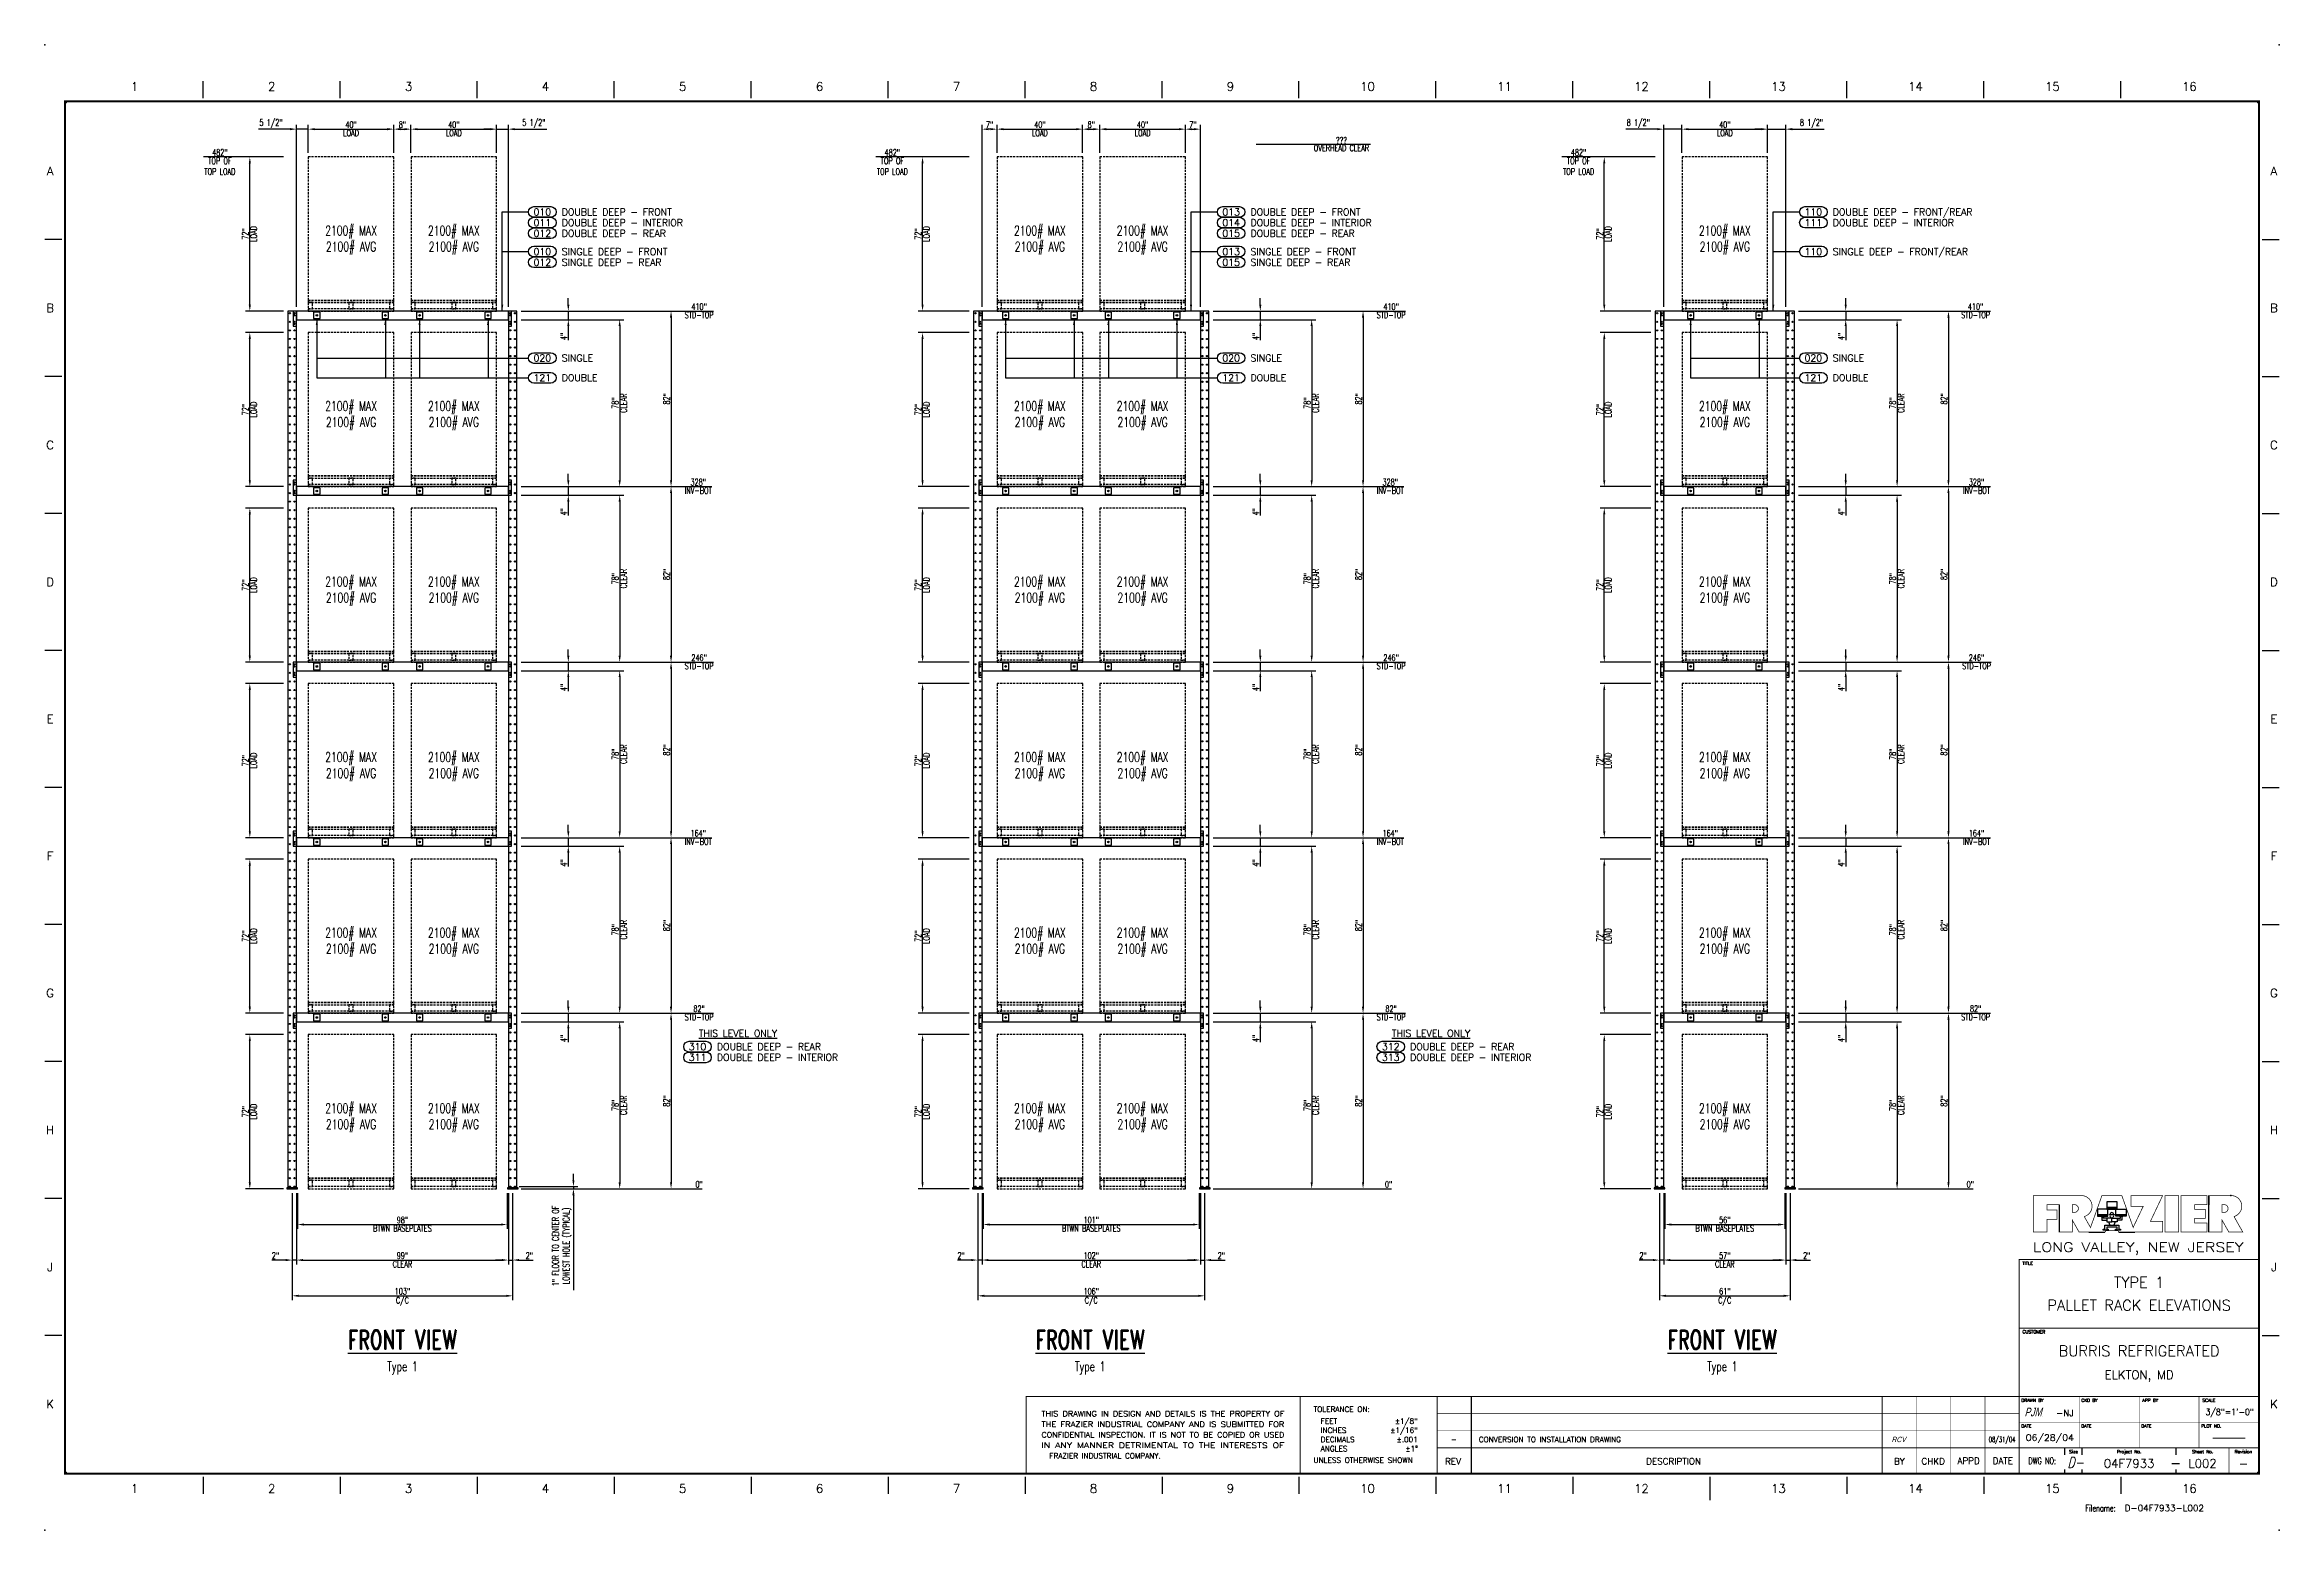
# Model space of a CAD drawing. Extents: x -74 to 970, y -160 to 534.
import ezdxf
from ezdxf.enums import TextEntityAlignment as Align

# ---------------------------------------------------------------- set-up
doc = ezdxf.new("R2010")
doc.units = 0
doc.header["$LTSCALE"] = 8
doc.header["$MEASUREMENT"] = 0
doc.linetypes.add('HIDDEN2', pattern=[0.1875, 0.125, -0.0625])
doc.layers.get('DEFPOINTS').update_dxf_attribs({"linetype": 'CONTINUOUS'})
for name, color, linetype in [('BORD', 15, 'CONTINUOUS'), ('FDIM', 2, 'CONTINUOUS'), ('RACKDIM', 7, 'CONTINUOUS'), ('RACKLABEL', 7, 'CONTINUOUS'), ('RACKLOAD', 254, 'HIDDEN2'), ('RACKPALLET', 254, 'HIDDEN2'), ('RACKSHELF', 20, 'CONTINUOUS'), ('RACKUPRIGHT', 180, 'CONTINUOUS'), ('TEXTL', 3, 'CONTINUOUS')]:
    doc.layers.add(name, color=color, linetype=linetype)
doc.styles.add('2thirds', font='romans.shx', dxfattribs={"width": 0.7})
doc.styles.add('BOLD', font='SIMPLEX')
doc.styles.add('BORDER', font='SIMPLEX')
doc.styles.add('DCMARCH', font='stylu.ttf', dxfattribs={"width": 0.75, "oblique": 15})
doc.styles.add('ROMAND', font='ROMAND')
doc.styles.add('SIMPLEX', font='SIMPLEX')
doc.styles.add('TXT06', font='ROMAND', dxfattribs={"bigfont": 'SPECIAL'})
doc.dimstyles.new('2tfrac16', dxfattribs={"dimscale": 32, "dimtxt": 0.0938, "dimasz": 0.0938, "dimexe": 0.0625, "dimexo": 0.0625, "dimgap": 0.01, "dimtad": 1, "dimdec": 4, "dimzin": 1, "dimdsep": 46, "dimlunit": 5, "dimtxsty": '2thirds', "dimcen": 0.09, "dimclrd": 256, "dimclre": 256, "dimclrt": 256, "dimadec": 0, "dimazin": 0, "dimtfac": 0.75, "dimtdec": 4, "dimtmove": 0, "dimatfit": 0, "dimfxl": 1, "dimfrac": 2, "dimtolj": 1, "dimtzin": 0, "dimarcsym": 0})
doc.dimstyles.new('2tfrac32', dxfattribs={"dimscale": 32, "dimtxt": 0.0938, "dimasz": 0.0938, "dimexe": 0.0625, "dimexo": 0.0625, "dimgap": 0.01, "dimtad": 1, "dimdec": 5, "dimzin": 1, "dimdsep": 46, "dimlunit": 5, "dimtxsty": '2thirds', "dimcen": 0.09, "dimclrd": 256, "dimclre": 256, "dimclrt": 256, "dimadec": 0, "dimazin": 0, "dimtfac": 0.75, "dimtdec": 4, "dimtmove": 0, "dimatfit": 0, "dimfxl": 1, "dimfrac": 2, "dimtolj": 1, "dimtzin": 0, "dimarcsym": 0})

msp = doc.modelspace()

# ---------------------------------------------------------------- texts
at = {"layer": 'FDIM', "style": 'SIMPLEX'}
for s, p in [('010', (158.85998, 456.31458)), ('011', (158.85998, 451.33098)), ('013', (480.66384, 456.31458)), ('014', (480.66384, 451.33098)), ('110', (752.67168, 456.31458)), ('111', (752.67168, 451.33098)), ('012', (158.85998, 446.34739)), ('010', (158.85998, 437.8117)), ('015', (480.66384, 446.34739)), ('013', (480.66384, 437.8117)), ('110', (752.67168, 437.8117)), ('012', (158.85998, 432.8281)), ('015', (480.66384, 432.8281)), ('020', (158.85998, 388.07851)), ('020', (480.66384, 388.07851)), ('020', (752.67168, 388.07851)), ('121', (158.85998, 378.86106)), ('121', (480.66384, 378.86106)), ('121', (752.67168, 378.86106)), ('310', (231.36021, 66.38801)), ('311', (231.36021, 61.40441)), ('312', (555.22477, 66.38801)), ('313', (555.22477, 61.40441))]:
    msp.add_text(s, height=3.2, dxfattribs=at).set_placement(p, align=Align.MIDDLE)
for s, p in [('DOUBLE DEEP - FRONT', (167.9241, 456.31458)), ('DOUBLE DEEP - INTERIOR', (167.9241, 451.33098)), ('DOUBLE DEEP - FRONT', (489.72795, 456.31458)), ('DOUBLE DEEP - INTERIOR', (489.72795, 451.33098)), ('DOUBLE DEEP - FRONT/REAR', (761.73579, 456.31458)), ('DOUBLE DEEP - INTERIOR', (761.73579, 451.33098)), ('SINGLE DEEP - FRONT', (167.9241, 437.8117)), ('DOUBLE DEEP - REAR', (167.9241, 446.34739)), ('SINGLE DEEP - FRONT', (489.72795, 437.8117)), ('DOUBLE DEEP - REAR', (489.72795, 446.34739)), ('SINGLE DEEP - FRONT/REAR', (761.73579, 437.8117)), ('SINGLE DEEP - REAR', (167.9241, 432.8281)), ('SINGLE DEEP - REAR', (489.72795, 432.8281)), ('SINGLE', (167.9241, 388.07851)), ('SINGLE', (489.72795, 388.07851)), ('SINGLE', (761.73579, 388.07851)), ('DOUBLE', (167.9241, 378.86106)), ('DOUBLE', (489.72795, 378.86106)), ('DOUBLE', (761.73579, 378.86106)), ('%%UTHIS LEVEL ONLY', (231.92094, 72.58541)), ('%%UTHIS LEVEL ONLY', (555.7855, 72.58541)), ('DOUBLE DEEP - REAR', (240.42433, 66.38801)), ('DOUBLE DEEP - INTERIOR', (240.42433, 61.40441)), ('DOUBLE DEEP - REAR', (564.28889, 66.38801)), ('DOUBLE DEEP - INTERIOR', (564.28889, 61.40441))]:
    msp.add_text(s, height=3.2, dxfattribs=at).set_placement(p, align=Align.MIDDLE_LEFT)
at = {"layer": 'RACKLABEL', "style": 'TXT06', "width": 0.7}
for p in [(93.5127, -74.99758), (414.81655, -74.99758), (710.10484, -74.99758)]:
    msp.add_text('%%uFRONT VIEW', height=9, dxfattribs=at).set_placement(p, align=Align.CENTER)
at = {"layer": 'RACKLABEL', "char_height": 4.5, "width": 100, "attachment_point": 5, "style": '2thirds'}
for insert in [(93.5127, -83.74758), (414.81655, -83.74758), (710.10484, -83.74758)]:
    msp.add_mtext('Type 1', dxfattribs=dict(at, insert=insert))
at = {"layer": 'RACKLOAD', "char_height": 4.5, "width": 40, "attachment_point": 5, "style": '2thirds'}
for insert in [(69.5127, 443.14286), (117.5127, 443.14286), (391.31655, 443.14286), (439.31655, 443.14286), (711.32439, 443.14286), (69.5127, 361.14286), (117.5127, 361.14286), (391.31655, 361.14286), (439.31655, 361.14286), (711.32439, 361.14286), (69.5127, 279.14286), (117.5127, 279.14286), (391.31655, 279.14286), (439.31655, 279.14286), (711.32439, 279.14286), (69.5127, 197.14286), (117.5127, 197.14286), (391.31655, 197.14286), (439.31655, 197.14286), (711.32439, 197.14286), (69.5127, 115.14286), (117.5127, 115.14286), (391.31655, 115.14286), (439.31655, 115.14286), (711.32439, 115.14286), (69.5127, 33.14286), (117.5127, 33.14286), (391.31655, 33.14286), (439.31655, 33.14286), (711.32439, 33.14286)]:
    msp.add_mtext('2100# MAX 2100# AVG', dxfattribs=dict(at, insert=insert))

# ---------------------------------------------------------------- blocks, each defined once
blk = doc.blocks.new('*D1')
at = {"layer": 'DEFPOINTS', "color": 0}
for p in [(42, 0), (145, 0), (145, -50)]:
    blk.add_point(p, dxfattribs=at)
at = {"layer": 'RACKDIM', "lineweight": -2}
for p, q in [((42, -2), (42, -52)), ((145, -2), (145, -52)), ((45, -50), (142, -50))]:
    blk.add_line(p, q, dxfattribs=at)
at = {"layer": 'RACKDIM'}
for points in [[(45, -49.5), (45, -50.5), (42, -50)], [(142, -49.5), (142, -50.5), (145, -50)]]:
    blk.add_solid(points, dxfattribs=at)
at = {"layer": 'RACKDIM', "char_height": 3, "attachment_point": 5, "style": '2thirds'}
for s, insert in [('\\A1;103"', (93.5, -47.9)), ('\\A1;C/C', (93.5, -52.6))]:
    blk.add_mtext(s, dxfattribs=dict(at, insert=insert))
blk = doc.blocks.new('*D2')
at = {"layer": 'DEFPOINTS', "color": 0}
for p in [(44, 0), (143, 0), (143, -33.3)]:
    blk.add_point(p, dxfattribs=at)
at = {"layer": 'RACKDIM', "lineweight": -2}
for p, q in [((44, -2), (44, -35.3)), ((143, -2), (143, -35.3)), ((47, -33.3), (140, -33.3))]:
    blk.add_line(p, q, dxfattribs=at)
at = {"layer": 'RACKDIM'}
for points in [[(47, -32.8), (47, -33.8), (44, -33.3)], [(140, -32.8), (140, -33.8), (143, -33.3)]]:
    blk.add_solid(points, dxfattribs=at)
at = {"layer": 'RACKDIM', "char_height": 3, "attachment_point": 5, "style": '2thirds'}
for s, insert in [('\\A1;99"', (93.5, -31.2)), ('\\A1;CLEAR', (93.5, -35.2))]:
    blk.add_mtext(s, dxfattribs=dict(at, insert=insert))
blk = doc.blocks.new('*D3')
at = {"layer": 'DEFPOINTS', "color": 0}
for p in [(42, 0), (44, 0), (42, -33.3)]:
    blk.add_point(p, dxfattribs=at)
at = {"layer": 'RACKDIM', "lineweight": -2}
for p, q in [((42, -2), (42, -35.3)), ((44, -2), (44, -35.3)), ((39, -33.3), (32.5, -33.3)), ((44, -33.3), (42, -33.3)), ((47, -33.3), (50, -33.3))]:
    blk.add_line(p, q, dxfattribs=at)
at = {"layer": 'RACKDIM'}
for points in [[(39, -32.8), (39, -33.8), (42, -33.3)], [(47, -32.8), (47, -33.8), (44, -33.3)]]:
    blk.add_solid(points, dxfattribs=at)
at = {"layer": 'RACKDIM', "insert": (34.2, -31.2), "char_height": 3, "attachment_point": 5, "style": '2thirds'}
blk.add_mtext('\\A1;2"', dxfattribs=at)
blk = doc.blocks.new('*D4')
at = {"layer": 'DEFPOINTS', "color": 0}
for p in [(143, 0), (145, 0), (145, -33.3)]:
    blk.add_point(p, dxfattribs=at)
at = {"layer": 'RACKDIM', "lineweight": -2}
for p, q in [((143, -2), (143, -35.3)), ((145, -2), (145, -35.3)), ((140, -33.3), (137, -33.3)), ((143, -33.3), (145, -33.3)), ((148, -33.3), (154.6, -33.3))]:
    blk.add_line(p, q, dxfattribs=at)
at = {"layer": 'RACKDIM'}
for points in [[(140, -32.8), (140, -33.8), (143, -33.3)], [(148, -32.8), (148, -33.8), (145, -33.3)]]:
    blk.add_solid(points, dxfattribs=at)
at = {"layer": 'RACKDIM', "insert": (152.8, -31.2), "char_height": 3, "attachment_point": 5, "style": '2thirds'}
blk.add_mtext('\\A1;2"', dxfattribs=at)
blk = doc.blocks.new('*D5')
at = {"layer": 'DEFPOINTS', "color": 0}
for p in [(44.5, 0), (142.5, 0), (142.5, -16.7)]:
    blk.add_point(p, dxfattribs=at)
at = {"layer": 'RACKDIM', "lineweight": -2}
for p, q in [((44.5, -2), (44.5, -18.7)), ((142.5, -2), (142.5, -18.7)), ((47.5, -16.7), (139.5, -16.7))]:
    blk.add_line(p, q, dxfattribs=at)
at = {"layer": 'RACKDIM'}
for points in [[(47.5, -16.2), (47.5, -17.2), (44.5, -16.7)], [(139.5, -16.2), (139.5, -17.2), (142.5, -16.7)]]:
    blk.add_solid(points, dxfattribs=at)
at = {"layer": 'RACKDIM', "attachment_point": 5, "style": '2thirds'}
for s, insert, char_height in [('\\A1;BTWN BASEPLATES', (93.5, -18.5), 3.002), ('\\A1;98"', (93.5, -14.6), 3)]:
    blk.add_mtext(s, dxfattribs=dict(at, insert=insert, char_height=char_height))
blk = doc.blocks.new('*D6')
at = {"layer": 'DEFPOINTS', "color": 0}
for p in [(44, 0), (147.5, 0), (230.3, 0)]:
    blk.add_point(p, dxfattribs=at)
at = {"layer": 'RACKDIM', "lineweight": -2}
for p, q in [((149.5, 0), (218.3, 0)), ((218.3, 0), (224.3, 0)), ((224.3, 0), (233.6, 0))]:
    blk.add_line(p, q, dxfattribs=at)
at = {"layer": 'RACKDIM', "char_height": 3, "attachment_point": 5, "style": '2thirds'}
for s, insert in [('\\A1;0"', (232.1, 2.1)), ('\\A1;', (232.1, -1.8))]:
    blk.add_mtext(s, dxfattribs=dict(at, insert=insert))
blk = doc.blocks.new('*D7')
at = {"layer": 'DEFPOINTS', "color": 0}
for p in [(22.2, 72), (40, 72), (40, 0)]:
    blk.add_point(p, dxfattribs=at)
at = {"layer": 'RACKDIM', "lineweight": -2}
for p, q in [((38, 72), (20.2, 72)), ((22.2, 3), (22.2, 69)), ((38, 0), (20.2, 0))]:
    blk.add_line(p, q, dxfattribs=at)
at = {"layer": 'RACKDIM'}
for points in [[(21.7, 69), (22.7, 69), (22.2, 72)], [(21.7, 3), (22.7, 3), (22.2, 0)]]:
    blk.add_solid(points, dxfattribs=at)
at = {"layer": 'RACKDIM', "char_height": 3, "attachment_point": 5, "rotation": 89.9998, "style": '2thirds'}
for s, insert in [('\\A1;72"', (20.1, 36)), ('\\A1;LOAD', (24, 36))]:
    blk.add_mtext(s, dxfattribs=dict(at, insert=insert))
blk = doc.blocks.new('*D8')
at = {"layer": 'DEFPOINTS', "color": 0}
for p in [(147, 82), (147, 78), (171, 78)]:
    blk.add_point(p, dxfattribs=at)
at = {"layer": 'RACKDIM', "lineweight": -2}
for p, q in [((171, 85), (171, 88)), ((149, 82), (173, 82)), ((149, 78), (173, 78)), ((171, 82), (171, 78)), ((171, 75), (171, 68.5))]:
    blk.add_line(p, q, dxfattribs=at)
at = {"layer": 'RACKDIM'}
for points in [[(170.5, 85), (171.5, 85), (171, 82)], [(170.5, 75), (171.5, 75), (171, 78)]]:
    blk.add_solid(points, dxfattribs=at)
at = {"layer": 'RACKDIM', "insert": (168.9, 70.2), "char_height": 3, "attachment_point": 5, "rotation": 89.9998, "style": '2thirds'}
blk.add_mtext('\\A1;4"', dxfattribs=at)
blk = doc.blocks.new('*D9')
at = {"layer": 'DEFPOINTS', "color": 0}
for p in [(147, 78), (147, 0), (195, 0)]:
    blk.add_point(p, dxfattribs=at)
at = {"layer": 'RACKDIM', "lineweight": -2}
for p, q in [((149, 78), (197, 78)), ((195, 75), (195, 3)), ((149, 0), (197, 0))]:
    blk.add_line(p, q, dxfattribs=at)
at = {"layer": 'RACKDIM'}
for points in [[(194.5, 75), (195.5, 75), (195, 78)], [(194.5, 3), (195.5, 3), (195, 0)]]:
    blk.add_solid(points, dxfattribs=at)
at = {"layer": 'RACKDIM', "char_height": 3, "attachment_point": 5, "rotation": 89.9998, "style": '2thirds'}
for s, insert in [('\\A1;CLEAR', (196.8, 39)), ('\\A1;78"', (192.9, 39))]:
    blk.add_mtext(s, dxfattribs=dict(at, insert=insert))
blk = doc.blocks.new('*D10')
at = {"layer": 'DEFPOINTS', "color": 0}
for p in [(147, 82), (147, 0), (219, 0)]:
    blk.add_point(p, dxfattribs=at)
at = {"layer": 'RACKDIM', "lineweight": -2}
for p, q in [((149, 82), (221, 82)), ((219, 79), (219, 3)), ((149, 0), (221, 0))]:
    blk.add_line(p, q, dxfattribs=at)
at = {"layer": 'RACKDIM'}
for points in [[(218.5, 79), (219.5, 79), (219, 82)], [(218.5, 3), (219.5, 3), (219, 0)]]:
    blk.add_solid(points, dxfattribs=at)
at = {"layer": 'RACKDIM', "insert": (216.9, 41), "char_height": 3, "attachment_point": 5, "rotation": 89.9998, "style": '2thirds'}
blk.add_mtext('\\A1;82"', dxfattribs=at)
blk = doc.blocks.new('*D11')
at = {"layer": 'DEFPOINTS', "color": 0}
for p in [(147, 82), (225, 82), (44, 0)]:
    blk.add_point(p, dxfattribs=at)
at = {"layer": 'RACKDIM', "lineweight": -2}
blk.add_line((149, 82), (238.9, 82), dxfattribs=at)
at = {"layer": 'RACKDIM', "attachment_point": 5, "style": '2thirds'}
for s, insert, char_height in [('\\A1;82"', (232.1, 84.1), 3), ('\\A1;STD-TOP', (232.1, 80.2), 3.002)]:
    blk.add_mtext(s, dxfattribs=dict(at, insert=insert, char_height=char_height))
blk = doc.blocks.new('*D12')
at = {"layer": 'DEFPOINTS', "color": 0}
for p in [(22.2, 154), (40, 154), (40, 82)]:
    blk.add_point(p, dxfattribs=at)
at = {"layer": 'RACKDIM', "lineweight": -2}
for p, q in [((38, 154), (20.2, 154)), ((22.2, 85), (22.2, 151)), ((38, 82), (20.2, 82))]:
    blk.add_line(p, q, dxfattribs=at)
at = {"layer": 'RACKDIM'}
for points in [[(21.7, 151), (22.7, 151), (22.2, 154)], [(21.7, 85), (22.7, 85), (22.2, 82)]]:
    blk.add_solid(points, dxfattribs=at)
at = {"layer": 'RACKDIM', "char_height": 3, "attachment_point": 5, "rotation": 89.9998, "style": '2thirds'}
for s, insert in [('\\A1;72"', (20.1, 118)), ('\\A1;LOAD', (24, 118))]:
    blk.add_mtext(s, dxfattribs=dict(at, insert=insert))
blk = doc.blocks.new('*D13')
at = {"layer": 'DEFPOINTS', "color": 0}
for p in [(147, 164), (147, 160), (171, 160)]:
    blk.add_point(p, dxfattribs=at)
at = {"layer": 'RACKDIM', "lineweight": -2}
for p, q in [((171, 167), (171, 170)), ((149, 164), (173, 164)), ((149, 160), (173, 160)), ((171, 164), (171, 160)), ((171, 157), (171, 150.5))]:
    blk.add_line(p, q, dxfattribs=at)
at = {"layer": 'RACKDIM'}
for points in [[(170.5, 167), (171.5, 167), (171, 164)], [(170.5, 157), (171.5, 157), (171, 160)]]:
    blk.add_solid(points, dxfattribs=at)
at = {"layer": 'RACKDIM', "insert": (168.9, 152.2), "char_height": 3, "attachment_point": 5, "rotation": 89.9998, "style": '2thirds'}
blk.add_mtext('\\A1;4"', dxfattribs=at)
blk = doc.blocks.new('*D14')
at = {"layer": 'DEFPOINTS', "color": 0}
for p in [(147, 160), (147, 82), (195, 82)]:
    blk.add_point(p, dxfattribs=at)
at = {"layer": 'RACKDIM', "lineweight": -2}
for p, q in [((149, 160), (197, 160)), ((195, 157), (195, 85)), ((149, 82), (197, 82))]:
    blk.add_line(p, q, dxfattribs=at)
at = {"layer": 'RACKDIM'}
for points in [[(194.5, 157), (195.5, 157), (195, 160)], [(194.5, 85), (195.5, 85), (195, 82)]]:
    blk.add_solid(points, dxfattribs=at)
at = {"layer": 'RACKDIM', "char_height": 3, "attachment_point": 5, "rotation": 89.9998, "style": '2thirds'}
for s, insert in [('\\A1;78"', (192.9, 121)), ('\\A1;CLEAR', (196.8, 121))]:
    blk.add_mtext(s, dxfattribs=dict(at, insert=insert))
blk = doc.blocks.new('*D15')
at = {"layer": 'DEFPOINTS', "color": 0}
for p in [(147, 164), (147, 82), (219, 82)]:
    blk.add_point(p, dxfattribs=at)
at = {"layer": 'RACKDIM', "lineweight": -2}
for p, q in [((149, 164), (221, 164)), ((219, 161), (219, 85)), ((149, 82), (221, 82))]:
    blk.add_line(p, q, dxfattribs=at)
at = {"layer": 'RACKDIM'}
for points in [[(218.5, 161), (219.5, 161), (219, 164)], [(218.5, 85), (219.5, 85), (219, 82)]]:
    blk.add_solid(points, dxfattribs=at)
at = {"layer": 'RACKDIM', "insert": (216.9, 123), "char_height": 3, "attachment_point": 5, "rotation": 89.9998, "style": '2thirds'}
blk.add_mtext('\\A1;82"', dxfattribs=at)
blk = doc.blocks.new('*D16')
at = {"layer": 'DEFPOINTS', "color": 0}
for p in [(147, 164), (225, 164), (44, 0)]:
    blk.add_point(p, dxfattribs=at)
at = {"layer": 'RACKDIM', "lineweight": -2}
blk.add_line((149, 164), (238.1, 164), dxfattribs=at)
at = {"layer": 'RACKDIM', "attachment_point": 5, "style": '2thirds'}
for s, insert, char_height in [('\\A1;164"', (231.7, 166.1), 3), ('\\A1;INV-BOT', (231.7, 162.2), 3.002)]:
    blk.add_mtext(s, dxfattribs=dict(at, insert=insert, char_height=char_height))
blk = doc.blocks.new('*D17')
at = {"layer": 'DEFPOINTS', "color": 0}
for p in [(22.2, 236), (40, 236), (40, 164)]:
    blk.add_point(p, dxfattribs=at)
at = {"layer": 'RACKDIM', "lineweight": -2}
for p, q in [((38, 236), (20.2, 236)), ((22.2, 167), (22.2, 233)), ((38, 164), (20.2, 164))]:
    blk.add_line(p, q, dxfattribs=at)
at = {"layer": 'RACKDIM'}
for points in [[(21.7, 233), (22.7, 233), (22.2, 236)], [(21.7, 167), (22.7, 167), (22.2, 164)]]:
    blk.add_solid(points, dxfattribs=at)
at = {"layer": 'RACKDIM', "char_height": 3, "attachment_point": 5, "rotation": 89.9998, "style": '2thirds'}
for s, insert in [('\\A1;72"', (20.1, 200)), ('\\A1;LOAD', (24, 200))]:
    blk.add_mtext(s, dxfattribs=dict(at, insert=insert))
blk = doc.blocks.new('*D18')
at = {"layer": 'DEFPOINTS', "color": 0}
for p in [(147, 246), (147, 242), (171, 242)]:
    blk.add_point(p, dxfattribs=at)
at = {"layer": 'RACKDIM', "lineweight": -2}
for p, q in [((171, 249), (171, 252)), ((149, 246), (173, 246)), ((149, 242), (173, 242)), ((171, 246), (171, 242)), ((171, 239), (171, 232.5))]:
    blk.add_line(p, q, dxfattribs=at)
at = {"layer": 'RACKDIM'}
for points in [[(170.5, 249), (171.5, 249), (171, 246)], [(170.5, 239), (171.5, 239), (171, 242)]]:
    blk.add_solid(points, dxfattribs=at)
at = {"layer": 'RACKDIM', "insert": (168.9, 234.2), "char_height": 3, "attachment_point": 5, "rotation": 89.9998, "style": '2thirds'}
blk.add_mtext('\\A1;4"', dxfattribs=at)
blk = doc.blocks.new('*D19')
at = {"layer": 'DEFPOINTS', "color": 0}
for p in [(147, 242), (147, 164), (195, 164)]:
    blk.add_point(p, dxfattribs=at)
at = {"layer": 'RACKDIM', "lineweight": -2}
for p, q in [((149, 242), (197, 242)), ((195, 239), (195, 167)), ((149, 164), (197, 164))]:
    blk.add_line(p, q, dxfattribs=at)
at = {"layer": 'RACKDIM'}
for points in [[(194.5, 239), (195.5, 239), (195, 242)], [(194.5, 167), (195.5, 167), (195, 164)]]:
    blk.add_solid(points, dxfattribs=at)
at = {"layer": 'RACKDIM', "char_height": 3, "attachment_point": 5, "rotation": 89.9998, "style": '2thirds'}
for s, insert in [('\\A1;78"', (192.9, 203)), ('\\A1;CLEAR', (196.8, 203))]:
    blk.add_mtext(s, dxfattribs=dict(at, insert=insert))
blk = doc.blocks.new('*D20')
at = {"layer": 'DEFPOINTS', "color": 0}
for p in [(147, 246), (147, 164), (219, 164)]:
    blk.add_point(p, dxfattribs=at)
at = {"layer": 'RACKDIM', "lineweight": -2}
for p, q in [((149, 246), (221, 246)), ((219, 243), (219, 167)), ((149, 164), (221, 164))]:
    blk.add_line(p, q, dxfattribs=at)
at = {"layer": 'RACKDIM'}
for points in [[(218.5, 243), (219.5, 243), (219, 246)], [(218.5, 167), (219.5, 167), (219, 164)]]:
    blk.add_solid(points, dxfattribs=at)
at = {"layer": 'RACKDIM', "insert": (216.9, 205), "char_height": 3, "attachment_point": 5, "rotation": 89.9998, "style": '2thirds'}
blk.add_mtext('\\A1;82"', dxfattribs=at)
blk = doc.blocks.new('*D21')
at = {"layer": 'DEFPOINTS', "color": 0}
for p in [(147, 246), (225, 246), (44, 0)]:
    blk.add_point(p, dxfattribs=at)
at = {"layer": 'RACKDIM', "lineweight": -2}
blk.add_line((149, 246), (238.9, 246), dxfattribs=at)
at = {"layer": 'RACKDIM', "attachment_point": 5, "style": '2thirds'}
for s, insert, char_height in [('\\A1;STD-TOP', (232.1, 244.2), 3.002), ('\\A1;246"', (232.1, 248.1), 3)]:
    blk.add_mtext(s, dxfattribs=dict(at, insert=insert, char_height=char_height))
blk = doc.blocks.new('*D22')
at = {"layer": 'DEFPOINTS', "color": 0}
for p in [(22.2, 318), (40, 318), (40, 246)]:
    blk.add_point(p, dxfattribs=at)
at = {"layer": 'RACKDIM', "lineweight": -2}
for p, q in [((38, 318), (20.2, 318)), ((22.2, 249), (22.2, 315)), ((38, 246), (20.2, 246))]:
    blk.add_line(p, q, dxfattribs=at)
at = {"layer": 'RACKDIM'}
for points in [[(21.7, 315), (22.7, 315), (22.2, 318)], [(21.7, 249), (22.7, 249), (22.2, 246)]]:
    blk.add_solid(points, dxfattribs=at)
at = {"layer": 'RACKDIM', "char_height": 3, "attachment_point": 5, "rotation": 89.9998, "style": '2thirds'}
for s, insert in [('\\A1;72"', (20.1, 282)), ('\\A1;LOAD', (24, 282))]:
    blk.add_mtext(s, dxfattribs=dict(at, insert=insert))
blk = doc.blocks.new('*D23')
at = {"layer": 'DEFPOINTS', "color": 0}
for p in [(147, 328), (147, 324), (171, 324)]:
    blk.add_point(p, dxfattribs=at)
at = {"layer": 'RACKDIM', "lineweight": -2}
for p, q in [((149, 328), (173, 328)), ((149, 324), (173, 324)), ((171, 331), (171, 334)), ((171, 328), (171, 324)), ((171, 321), (171, 314.5))]:
    blk.add_line(p, q, dxfattribs=at)
at = {"layer": 'RACKDIM'}
for points in [[(170.5, 331), (171.5, 331), (171, 328)], [(170.5, 321), (171.5, 321), (171, 324)]]:
    blk.add_solid(points, dxfattribs=at)
at = {"layer": 'RACKDIM', "insert": (168.9, 316.2), "char_height": 3, "attachment_point": 5, "rotation": 89.9998, "style": '2thirds'}
blk.add_mtext('\\A1;4"', dxfattribs=at)
blk = doc.blocks.new('*D24')
at = {"layer": 'DEFPOINTS', "color": 0}
for p in [(147, 324), (147, 246), (195, 246)]:
    blk.add_point(p, dxfattribs=at)
at = {"layer": 'RACKDIM', "lineweight": -2}
for p, q in [((149, 324), (197, 324)), ((195, 321), (195, 249)), ((149, 246), (197, 246))]:
    blk.add_line(p, q, dxfattribs=at)
at = {"layer": 'RACKDIM'}
for points in [[(194.5, 321), (195.5, 321), (195, 324)], [(194.5, 249), (195.5, 249), (195, 246)]]:
    blk.add_solid(points, dxfattribs=at)
at = {"layer": 'RACKDIM', "char_height": 3, "attachment_point": 5, "rotation": 89.9998, "style": '2thirds'}
for s, insert in [('\\A1;78"', (192.9, 285)), ('\\A1;CLEAR', (196.8, 285))]:
    blk.add_mtext(s, dxfattribs=dict(at, insert=insert))
blk = doc.blocks.new('*D25')
at = {"layer": 'DEFPOINTS', "color": 0}
for p in [(147, 328), (147, 246), (219, 246)]:
    blk.add_point(p, dxfattribs=at)
at = {"layer": 'RACKDIM', "lineweight": -2}
for p, q in [((149, 328), (221, 328)), ((219, 325), (219, 249)), ((149, 246), (221, 246))]:
    blk.add_line(p, q, dxfattribs=at)
at = {"layer": 'RACKDIM'}
for points in [[(218.5, 325), (219.5, 325), (219, 328)], [(218.5, 249), (219.5, 249), (219, 246)]]:
    blk.add_solid(points, dxfattribs=at)
at = {"layer": 'RACKDIM', "insert": (216.9, 287), "char_height": 3, "attachment_point": 5, "rotation": 89.9998, "style": '2thirds'}
blk.add_mtext('\\A1;82"', dxfattribs=at)
blk = doc.blocks.new('*D26')
at = {"layer": 'DEFPOINTS', "color": 0}
for p in [(147, 328), (225, 328), (44, 0)]:
    blk.add_point(p, dxfattribs=at)
at = {"layer": 'RACKDIM', "lineweight": -2}
blk.add_line((149, 328), (238.1, 328), dxfattribs=at)
at = {"layer": 'RACKDIM', "attachment_point": 5, "style": '2thirds'}
for s, insert, char_height in [('\\A1;INV-BOT', (231.7, 326.2), 3.002), ('\\A1;328"', (231.7, 330.1), 3)]:
    blk.add_mtext(s, dxfattribs=dict(at, insert=insert, char_height=char_height))
blk = doc.blocks.new('*D27')
at = {"layer": 'DEFPOINTS', "color": 0}
for p in [(22.2, 400), (40, 400), (40, 328)]:
    blk.add_point(p, dxfattribs=at)
at = {"layer": 'RACKDIM', "lineweight": -2}
for p, q in [((38, 400), (20.2, 400)), ((22.2, 331), (22.2, 397)), ((38, 328), (20.2, 328))]:
    blk.add_line(p, q, dxfattribs=at)
at = {"layer": 'RACKDIM'}
for points in [[(21.7, 397), (22.7, 397), (22.2, 400)], [(21.7, 331), (22.7, 331), (22.2, 328)]]:
    blk.add_solid(points, dxfattribs=at)
at = {"layer": 'RACKDIM', "char_height": 3, "attachment_point": 5, "rotation": 89.9998, "style": '2thirds'}
for s, insert in [('\\A1;72"', (20.1, 364)), ('\\A1;LOAD', (24, 364))]:
    blk.add_mtext(s, dxfattribs=dict(at, insert=insert))
blk = doc.blocks.new('*D28')
at = {"layer": 'DEFPOINTS', "color": 0}
for p in [(147, 410), (147, 406), (171, 406)]:
    blk.add_point(p, dxfattribs=at)
at = {"layer": 'RACKDIM', "lineweight": -2}
for p, q in [((149, 410), (173, 410)), ((171, 413), (171, 416)), ((171, 410), (171, 406)), ((149, 406), (173, 406)), ((171, 403), (171, 396.5))]:
    blk.add_line(p, q, dxfattribs=at)
at = {"layer": 'RACKDIM'}
for points in [[(170.5, 413), (171.5, 413), (171, 410)], [(170.5, 403), (171.5, 403), (171, 406)]]:
    blk.add_solid(points, dxfattribs=at)
at = {"layer": 'RACKDIM', "insert": (168.9, 398.2), "char_height": 3, "attachment_point": 5, "rotation": 89.9998, "style": '2thirds'}
blk.add_mtext('\\A1;4"', dxfattribs=at)
blk = doc.blocks.new('*D29')
at = {"layer": 'DEFPOINTS', "color": 0}
for p in [(147, 406), (147, 328), (195, 328)]:
    blk.add_point(p, dxfattribs=at)
at = {"layer": 'RACKDIM', "lineweight": -2}
for p, q in [((149, 406), (197, 406)), ((195, 403), (195, 331)), ((149, 328), (197, 328))]:
    blk.add_line(p, q, dxfattribs=at)
at = {"layer": 'RACKDIM'}
for points in [[(194.5, 403), (195.5, 403), (195, 406)], [(194.5, 331), (195.5, 331), (195, 328)]]:
    blk.add_solid(points, dxfattribs=at)
at = {"layer": 'RACKDIM', "char_height": 3, "attachment_point": 5, "rotation": 89.9998, "style": '2thirds'}
for s, insert in [('\\A1;78"', (192.9, 367)), ('\\A1;CLEAR', (196.8, 367))]:
    blk.add_mtext(s, dxfattribs=dict(at, insert=insert))
blk = doc.blocks.new('*D30')
at = {"layer": 'DEFPOINTS', "color": 0}
for p in [(147, 410), (147, 328), (219, 328)]:
    blk.add_point(p, dxfattribs=at)
at = {"layer": 'RACKDIM', "lineweight": -2}
for p, q in [((149, 410), (221, 410)), ((219, 407), (219, 331)), ((149, 328), (221, 328))]:
    blk.add_line(p, q, dxfattribs=at)
at = {"layer": 'RACKDIM'}
for points in [[(218.5, 407), (219.5, 407), (219, 410)], [(218.5, 331), (219.5, 331), (219, 328)]]:
    blk.add_solid(points, dxfattribs=at)
at = {"layer": 'RACKDIM', "insert": (216.9, 369), "char_height": 3, "attachment_point": 5, "rotation": 89.9998, "style": '2thirds'}
blk.add_mtext('\\A1;82"', dxfattribs=at)
blk = doc.blocks.new('*D31')
at = {"layer": 'DEFPOINTS', "color": 0}
for p in [(147, 410), (225, 410), (44, 0)]:
    blk.add_point(p, dxfattribs=at)
at = {"layer": 'RACKDIM', "lineweight": -2}
blk.add_line((149, 410), (238.9, 410), dxfattribs=at)
at = {"layer": 'RACKDIM', "attachment_point": 5, "style": '2thirds'}
for s, insert, char_height in [('\\A1;STD-TOP', (232.1, 408.2), 3.002), ('\\A1;410"', (232.1, 412.1), 3)]:
    blk.add_mtext(s, dxfattribs=dict(at, insert=insert, char_height=char_height))
blk = doc.blocks.new('*D32')
at = {"layer": 'DEFPOINTS', "color": 0}
for p in [(22.2, 482), (40, 482), (40, 410)]:
    blk.add_point(p, dxfattribs=at)
at = {"layer": 'RACKDIM', "lineweight": -2}
for p, q in [((38, 482), (20.2, 482)), ((22.2, 413), (22.2, 479)), ((38, 410), (20.2, 410))]:
    blk.add_line(p, q, dxfattribs=at)
at = {"layer": 'RACKDIM'}
for points in [[(21.7, 479), (22.7, 479), (22.2, 482)], [(21.7, 413), (22.7, 413), (22.2, 410)]]:
    blk.add_solid(points, dxfattribs=at)
at = {"layer": 'RACKDIM', "char_height": 3, "attachment_point": 5, "rotation": 89.9998, "style": '2thirds'}
for s, insert in [('\\A1;LOAD', (24, 446)), ('\\A1;72"', (20.1, 446))]:
    blk.add_mtext(s, dxfattribs=dict(at, insert=insert))
blk = doc.blocks.new('*D33')
at = {"layer": 'DEFPOINTS', "color": 0}
for p in [(44, 495), (49.5, 482), (44, 410)]:
    blk.add_point(p, dxfattribs=at)
at = {"layer": 'RACKDIM', "lineweight": -2}
for p, q in [((41, 495), (26.2, 495)), ((44, 412), (44, 497)), ((49.5, 495), (44, 495)), ((49.5, 484), (49.5, 497)), ((52.5, 495), (55.5, 495))]:
    blk.add_line(p, q, dxfattribs=at)
at = {"layer": 'RACKDIM'}
for points in [[(41, 495.5), (41, 494.5), (44, 495)], [(52.5, 495.5), (52.5, 494.5), (49.5, 495)]]:
    blk.add_solid(points, dxfattribs=at)
at = {"layer": 'RACKDIM', "insert": (32.1, 497.6), "char_height": 3, "attachment_point": 5, "style": '2thirds'}
blk.add_mtext('\\A1;5 1/2"', dxfattribs=at)
blk = doc.blocks.new('*D34')
at = {"layer": 'DEFPOINTS', "color": 0}
for p in [(89.5, 495), (49.5, 482), (89.5, 482)]:
    blk.add_point(p, dxfattribs=at)
at = {"layer": 'RACKDIM', "lineweight": -2}
for p, q in [((49.5, 484), (49.5, 497)), ((52.5, 495), (86.5, 495)), ((89.5, 484), (89.5, 497))]:
    blk.add_line(p, q, dxfattribs=at)
at = {"layer": 'RACKDIM'}
for points in [[(52.5, 495.5), (52.5, 494.5), (49.5, 495)], [(86.5, 495.5), (86.5, 494.5), (89.5, 495)]]:
    blk.add_solid(points, dxfattribs=at)
at = {"layer": 'RACKDIM', "char_height": 3, "attachment_point": 5, "style": '2thirds'}
for s, insert in [('\\A1;LOAD', (69.5, 493.2)), ('\\A1;40"', (69.5, 497.1))]:
    blk.add_mtext(s, dxfattribs=dict(at, insert=insert))
blk = doc.blocks.new('*D35')
at = {"layer": 'DEFPOINTS', "color": 0}
for p in [(97.5, 495), (89.5, 482), (97.5, 482)]:
    blk.add_point(p, dxfattribs=at)
at = {"layer": 'RACKDIM', "lineweight": -2}
for p, q in [((89.5, 484), (89.5, 497)), ((92.5, 495), (94.5, 495)), ((97.5, 484), (97.5, 497))]:
    blk.add_line(p, q, dxfattribs=at)
at = {"layer": 'RACKDIM'}
for points in [[(92.5, 495.5), (92.5, 494.5), (89.5, 495)], [(94.5, 495.5), (94.5, 494.5), (97.5, 495)]]:
    blk.add_solid(points, dxfattribs=at)
at = {"layer": 'RACKDIM', "insert": (93.5, 497.1), "char_height": 3, "attachment_point": 5, "style": '2thirds'}
blk.add_mtext('\\A1;8"', dxfattribs=at)
blk = doc.blocks.new('*D36')
at = {"layer": 'DEFPOINTS', "color": 0}
for p in [(137.5, 495), (97.5, 482), (137.5, 482)]:
    blk.add_point(p, dxfattribs=at)
at = {"layer": 'RACKDIM', "lineweight": -2}
for p, q in [((97.5, 484), (97.5, 497)), ((100.5, 495), (134.5, 495)), ((137.5, 484), (137.5, 497))]:
    blk.add_line(p, q, dxfattribs=at)
at = {"layer": 'RACKDIM'}
for points in [[(100.5, 495.5), (100.5, 494.5), (97.5, 495)], [(134.5, 495.5), (134.5, 494.5), (137.5, 495)]]:
    blk.add_solid(points, dxfattribs=at)
at = {"layer": 'RACKDIM', "char_height": 3, "attachment_point": 5, "style": '2thirds'}
for s, insert in [('\\A1;LOAD', (117.5, 493.2)), ('\\A1;40"', (117.5, 497.1))]:
    blk.add_mtext(s, dxfattribs=dict(at, insert=insert))
blk = doc.blocks.new('*D37')
at = {"layer": 'DEFPOINTS', "color": 0}
for p in [(143, 495), (137.5, 482), (143, 410)]:
    blk.add_point(p, dxfattribs=at)
at = {"layer": 'RACKDIM', "lineweight": -2}
for p, q in [((134.5, 495), (131.5, 495)), ((137.5, 484), (137.5, 497)), ((137.5, 495), (143, 495)), ((143, 412), (143, 497)), ((146, 495), (160.9, 495))]:
    blk.add_line(p, q, dxfattribs=at)
at = {"layer": 'RACKDIM'}
for points in [[(134.5, 495.5), (134.5, 494.5), (137.5, 495)], [(146, 495.5), (146, 494.5), (143, 495)]]:
    blk.add_solid(points, dxfattribs=at)
at = {"layer": 'RACKDIM', "insert": (154.9, 497.6), "char_height": 3, "attachment_point": 5, "style": '2thirds'}
blk.add_mtext('\\A1;5 1/2"', dxfattribs=at)
blk = doc.blocks.new('*D38')
at = {"layer": 'DEFPOINTS', "color": 0}
for p in [(16.2, 482), (40, 482), (44, 0)]:
    blk.add_point(p, dxfattribs=at)
at = {"layer": 'RACKDIM', "lineweight": -2}
blk.add_line((38, 482), (0.5, 482), dxfattribs=at)
at = {"layer": 'RACKDIM', "char_height": 3, "attachment_point": 5, "style": '2thirds'}
for s, insert in [('\\A1;TOP OF\\PTOP LOAD', (8.2, 477.7)), ('\\A1;482"', (8.2, 484.1))]:
    blk.add_mtext(s, dxfattribs=dict(at, insert=insert))
blk = doc.blocks.new('*D39')
at = {"layer": 'DEFPOINTS', "color": 0}
for p in [(362.3, 0), (468.3, 0), (468.3, -50)]:
    blk.add_point(p, dxfattribs=at)
at = {"layer": 'RACKDIM', "lineweight": -2}
for p, q in [((362.3, -2), (362.3, -52)), ((468.3, -2), (468.3, -52)), ((365.3, -50), (465.3, -50))]:
    blk.add_line(p, q, dxfattribs=at)
at = {"layer": 'RACKDIM'}
for points in [[(365.3, -49.5), (365.3, -50.5), (362.3, -50)], [(465.3, -49.5), (465.3, -50.5), (468.3, -50)]]:
    blk.add_solid(points, dxfattribs=at)
at = {"layer": 'RACKDIM', "char_height": 3, "attachment_point": 5, "style": '2thirds'}
for s, insert in [('\\A1;106"', (415.3, -47.9)), ('\\A1;C/C', (415.3, -52.6))]:
    blk.add_mtext(s, dxfattribs=dict(at, insert=insert))
blk = doc.blocks.new('*D40')
at = {"layer": 'DEFPOINTS', "color": 0}
for p in [(364.3, 0), (466.3, 0), (466.3, -33.3)]:
    blk.add_point(p, dxfattribs=at)
at = {"layer": 'RACKDIM', "lineweight": -2}
for p, q in [((364.3, -2), (364.3, -35.3)), ((466.3, -2), (466.3, -35.3)), ((367.3, -33.3), (463.3, -33.3))]:
    blk.add_line(p, q, dxfattribs=at)
at = {"layer": 'RACKDIM'}
for points in [[(367.3, -32.8), (367.3, -33.8), (364.3, -33.3)], [(463.3, -32.8), (463.3, -33.8), (466.3, -33.3)]]:
    blk.add_solid(points, dxfattribs=at)
at = {"layer": 'RACKDIM', "char_height": 3, "attachment_point": 5, "style": '2thirds'}
for s, insert in [('\\A1;102"', (415.3, -31.2)), ('\\A1;CLEAR', (415.3, -35.2))]:
    blk.add_mtext(s, dxfattribs=dict(at, insert=insert))
blk = doc.blocks.new('*D41')
at = {"layer": 'DEFPOINTS', "color": 0}
for p in [(362.3, 0), (364.3, 0), (362.3, -33.3)]:
    blk.add_point(p, dxfattribs=at)
at = {"layer": 'RACKDIM', "lineweight": -2}
for p, q in [((362.3, -2), (362.3, -35.3)), ((364.3, -2), (364.3, -35.3)), ((359.3, -33.3), (352.8, -33.3)), ((364.3, -33.3), (362.3, -33.3)), ((367.3, -33.3), (370.3, -33.3))]:
    blk.add_line(p, q, dxfattribs=at)
at = {"layer": 'RACKDIM'}
for points in [[(359.3, -32.8), (359.3, -33.8), (362.3, -33.3)], [(367.3, -32.8), (367.3, -33.8), (364.3, -33.3)]]:
    blk.add_solid(points, dxfattribs=at)
at = {"layer": 'RACKDIM', "insert": (354.5, -31.2), "char_height": 3, "attachment_point": 5, "style": '2thirds'}
blk.add_mtext('\\A1;2"', dxfattribs=at)
blk = doc.blocks.new('*D42')
at = {"layer": 'DEFPOINTS', "color": 0}
for p in [(466.3, 0), (468.3, 0), (468.3, -33.3)]:
    blk.add_point(p, dxfattribs=at)
at = {"layer": 'RACKDIM', "lineweight": -2}
for p, q in [((466.3, -2), (466.3, -35.3)), ((468.3, -2), (468.3, -35.3)), ((463.3, -33.3), (460.3, -33.3)), ((466.3, -33.3), (468.3, -33.3)), ((471.3, -33.3), (477.9, -33.3))]:
    blk.add_line(p, q, dxfattribs=at)
at = {"layer": 'RACKDIM'}
for points in [[(463.3, -32.8), (463.3, -33.8), (466.3, -33.3)], [(471.3, -32.8), (471.3, -33.8), (468.3, -33.3)]]:
    blk.add_solid(points, dxfattribs=at)
at = {"layer": 'RACKDIM', "insert": (476.1, -31.2), "char_height": 3, "attachment_point": 5, "style": '2thirds'}
blk.add_mtext('\\A1;2"', dxfattribs=at)
blk = doc.blocks.new('*D43')
at = {"layer": 'DEFPOINTS', "color": 0}
for p in [(364.8, 0), (465.8, 0), (465.8, -16.7)]:
    blk.add_point(p, dxfattribs=at)
at = {"layer": 'RACKDIM', "lineweight": -2}
for p, q in [((364.8, -2), (364.8, -18.7)), ((465.8, -2), (465.8, -18.7)), ((367.8, -16.7), (462.8, -16.7))]:
    blk.add_line(p, q, dxfattribs=at)
at = {"layer": 'RACKDIM'}
for points in [[(367.8, -16.2), (367.8, -17.2), (364.8, -16.7)], [(462.8, -16.2), (462.8, -17.2), (465.8, -16.7)]]:
    blk.add_solid(points, dxfattribs=at)
at = {"layer": 'RACKDIM', "attachment_point": 5, "style": '2thirds'}
for s, insert, char_height in [('\\A1;BTWN BASEPLATES', (415.3, -18.5), 3.002), ('\\A1;101"', (415.3, -14.6), 3)]:
    blk.add_mtext(s, dxfattribs=dict(at, insert=insert, char_height=char_height))
blk = doc.blocks.new('*D44')
at = {"layer": 'DEFPOINTS', "color": 0}
for p in [(364.3, 0), (470.8, 0), (552.4, 0)]:
    blk.add_point(p, dxfattribs=at)
at = {"layer": 'RACKDIM', "lineweight": -2}
blk.add_line((472.8, 0), (555.6, 0), dxfattribs=at)
at = {"layer": 'RACKDIM', "char_height": 3, "attachment_point": 5, "style": '2thirds'}
for s, insert in [('\\A1;0"', (554.2, 2.1)), ('\\A1;', (554.2, -1.8))]:
    blk.add_mtext(s, dxfattribs=dict(at, insert=insert))
blk = doc.blocks.new('*D45')
at = {"layer": 'DEFPOINTS', "color": 0}
for p in [(336.5, 72), (360.3, 72), (360.3, 0)]:
    blk.add_point(p, dxfattribs=at)
at = {"layer": 'RACKDIM', "lineweight": -2}
for p, q in [((358.3, 72), (334.5, 72)), ((336.5, 3), (336.5, 69)), ((358.3, 0), (334.5, 0))]:
    blk.add_line(p, q, dxfattribs=at)
at = {"layer": 'RACKDIM'}
for points in [[(336, 69), (337, 69), (336.5, 72)], [(336, 3), (337, 3), (336.5, 0)]]:
    blk.add_solid(points, dxfattribs=at)
at = {"layer": 'RACKDIM', "char_height": 3, "attachment_point": 5, "rotation": 89.9998, "style": '2thirds'}
for s, insert in [('\\A1;72"', (334.4, 36)), ('\\A1;LOAD', (338.3, 36))]:
    blk.add_mtext(s, dxfattribs=dict(at, insert=insert))
blk = doc.blocks.new('*D46')
at = {"layer": 'DEFPOINTS', "color": 0}
for p in [(470.3, 82), (470.3, 78), (494.3, 78)]:
    blk.add_point(p, dxfattribs=at)
at = {"layer": 'RACKDIM', "lineweight": -2}
for p, q in [((494.3, 85), (494.3, 88)), ((472.3, 82), (496.3, 82)), ((472.3, 78), (496.3, 78)), ((494.3, 82), (494.3, 78)), ((494.3, 75), (494.3, 68.5))]:
    blk.add_line(p, q, dxfattribs=at)
at = {"layer": 'RACKDIM'}
for points in [[(493.8, 85), (494.8, 85), (494.3, 82)], [(493.8, 75), (494.8, 75), (494.3, 78)]]:
    blk.add_solid(points, dxfattribs=at)
at = {"layer": 'RACKDIM', "insert": (492.2, 70.2), "char_height": 3, "attachment_point": 5, "rotation": 89.9998, "style": '2thirds'}
blk.add_mtext('\\A1;4"', dxfattribs=at)
blk = doc.blocks.new('*D47')
at = {"layer": 'DEFPOINTS', "color": 0}
for p in [(470.3, 78), (470.3, 0), (518.3, 0)]:
    blk.add_point(p, dxfattribs=at)
at = {"layer": 'RACKDIM', "lineweight": -2}
for p, q in [((472.3, 78), (520.3, 78)), ((518.3, 75), (518.3, 3)), ((472.3, 0), (520.3, 0))]:
    blk.add_line(p, q, dxfattribs=at)
at = {"layer": 'RACKDIM'}
for points in [[(517.8, 75), (518.8, 75), (518.3, 78)], [(517.8, 3), (518.8, 3), (518.3, 0)]]:
    blk.add_solid(points, dxfattribs=at)
at = {"layer": 'RACKDIM', "char_height": 3, "attachment_point": 5, "rotation": 89.9998, "style": '2thirds'}
for s, insert in [('\\A1;CLEAR', (520.1, 39)), ('\\A1;78"', (516.2, 39))]:
    blk.add_mtext(s, dxfattribs=dict(at, insert=insert))
blk = doc.blocks.new('*D48')
at = {"layer": 'DEFPOINTS', "color": 0}
for p in [(470.3, 82), (470.3, 0), (542.3, 0)]:
    blk.add_point(p, dxfattribs=at)
at = {"layer": 'RACKDIM', "lineweight": -2}
for p, q in [((472.3, 82), (544.3, 82)), ((542.3, 79), (542.3, 3)), ((472.3, 0), (544.3, 0))]:
    blk.add_line(p, q, dxfattribs=at)
at = {"layer": 'RACKDIM'}
for points in [[(541.8, 79), (542.8, 79), (542.3, 82)], [(541.8, 3), (542.8, 3), (542.3, 0)]]:
    blk.add_solid(points, dxfattribs=at)
at = {"layer": 'RACKDIM', "insert": (540.2, 41), "char_height": 3, "attachment_point": 5, "rotation": 89.9998, "style": '2thirds'}
blk.add_mtext('\\A1;82"', dxfattribs=at)
blk = doc.blocks.new('*D49')
at = {"layer": 'DEFPOINTS', "color": 0}
for p in [(470.3, 82), (548.3, 82), (364.3, 0)]:
    blk.add_point(p, dxfattribs=at)
at = {"layer": 'RACKDIM', "lineweight": -2}
blk.add_line((472.3, 82), (562.2, 82), dxfattribs=at)
at = {"layer": 'RACKDIM', "attachment_point": 5, "style": '2thirds'}
for s, insert, char_height in [('\\A1;82"', (555.4, 84.1), 3), ('\\A1;STD-TOP', (555.4, 80.2), 3.002)]:
    blk.add_mtext(s, dxfattribs=dict(at, insert=insert, char_height=char_height))
blk = doc.blocks.new('*D50')
at = {"layer": 'DEFPOINTS', "color": 0}
for p in [(336.5, 154), (360.3, 154), (360.3, 82)]:
    blk.add_point(p, dxfattribs=at)
at = {"layer": 'RACKDIM', "lineweight": -2}
for p, q in [((358.3, 154), (334.5, 154)), ((336.5, 85), (336.5, 151)), ((358.3, 82), (334.5, 82))]:
    blk.add_line(p, q, dxfattribs=at)
at = {"layer": 'RACKDIM'}
for points in [[(336, 151), (337, 151), (336.5, 154)], [(336, 85), (337, 85), (336.5, 82)]]:
    blk.add_solid(points, dxfattribs=at)
at = {"layer": 'RACKDIM', "char_height": 3, "attachment_point": 5, "rotation": 89.9998, "style": '2thirds'}
for s, insert in [('\\A1;72"', (334.4, 118)), ('\\A1;LOAD', (338.3, 118))]:
    blk.add_mtext(s, dxfattribs=dict(at, insert=insert))
blk = doc.blocks.new('*D51')
at = {"layer": 'DEFPOINTS', "color": 0}
for p in [(470.3, 164), (470.3, 160), (494.3, 160)]:
    blk.add_point(p, dxfattribs=at)
at = {"layer": 'RACKDIM', "lineweight": -2}
for p, q in [((494.3, 167), (494.3, 170)), ((472.3, 164), (496.3, 164)), ((472.3, 160), (496.3, 160)), ((494.3, 164), (494.3, 160)), ((494.3, 157), (494.3, 150.5))]:
    blk.add_line(p, q, dxfattribs=at)
at = {"layer": 'RACKDIM'}
for points in [[(493.8, 167), (494.8, 167), (494.3, 164)], [(493.8, 157), (494.8, 157), (494.3, 160)]]:
    blk.add_solid(points, dxfattribs=at)
at = {"layer": 'RACKDIM', "insert": (492.2, 152.2), "char_height": 3, "attachment_point": 5, "rotation": 89.9998, "style": '2thirds'}
blk.add_mtext('\\A1;4"', dxfattribs=at)
blk = doc.blocks.new('*D52')
at = {"layer": 'DEFPOINTS', "color": 0}
for p in [(470.3, 160), (470.3, 82), (518.3, 82)]:
    blk.add_point(p, dxfattribs=at)
at = {"layer": 'RACKDIM', "lineweight": -2}
for p, q in [((472.3, 160), (520.3, 160)), ((518.3, 157), (518.3, 85)), ((472.3, 82), (520.3, 82))]:
    blk.add_line(p, q, dxfattribs=at)
at = {"layer": 'RACKDIM'}
for points in [[(517.8, 157), (518.8, 157), (518.3, 160)], [(517.8, 85), (518.8, 85), (518.3, 82)]]:
    blk.add_solid(points, dxfattribs=at)
at = {"layer": 'RACKDIM', "char_height": 3, "attachment_point": 5, "rotation": 89.9998, "style": '2thirds'}
for s, insert in [('\\A1;78"', (516.2, 121)), ('\\A1;CLEAR', (520.1, 121))]:
    blk.add_mtext(s, dxfattribs=dict(at, insert=insert))
blk = doc.blocks.new('*D53')
at = {"layer": 'DEFPOINTS', "color": 0}
for p in [(470.3, 164), (470.3, 82), (542.3, 82)]:
    blk.add_point(p, dxfattribs=at)
at = {"layer": 'RACKDIM', "lineweight": -2}
for p, q in [((472.3, 164), (544.3, 164)), ((542.3, 161), (542.3, 85)), ((472.3, 82), (544.3, 82))]:
    blk.add_line(p, q, dxfattribs=at)
at = {"layer": 'RACKDIM'}
for points in [[(541.8, 161), (542.8, 161), (542.3, 164)], [(541.8, 85), (542.8, 85), (542.3, 82)]]:
    blk.add_solid(points, dxfattribs=at)
at = {"layer": 'RACKDIM', "insert": (540.2, 123), "char_height": 3, "attachment_point": 5, "rotation": 89.9998, "style": '2thirds'}
blk.add_mtext('\\A1;82"', dxfattribs=at)
blk = doc.blocks.new('*D54')
at = {"layer": 'DEFPOINTS', "color": 0}
for p in [(470.3, 164), (548.3, 164), (364.3, 0)]:
    blk.add_point(p, dxfattribs=at)
at = {"layer": 'RACKDIM', "lineweight": -2}
blk.add_line((472.3, 164), (561.4, 164), dxfattribs=at)
at = {"layer": 'RACKDIM', "attachment_point": 5, "style": '2thirds'}
for s, insert, char_height in [('\\A1;164"', (555, 166.1), 3), ('\\A1;INV-BOT', (555, 162.2), 3.002)]:
    blk.add_mtext(s, dxfattribs=dict(at, insert=insert, char_height=char_height))
blk = doc.blocks.new('*D55')
at = {"layer": 'DEFPOINTS', "color": 0}
for p in [(336.5, 236), (360.3, 236), (360.3, 164)]:
    blk.add_point(p, dxfattribs=at)
at = {"layer": 'RACKDIM', "lineweight": -2}
for p, q in [((358.3, 236), (334.5, 236)), ((336.5, 167), (336.5, 233)), ((358.3, 164), (334.5, 164))]:
    blk.add_line(p, q, dxfattribs=at)
at = {"layer": 'RACKDIM'}
for points in [[(336, 233), (337, 233), (336.5, 236)], [(336, 167), (337, 167), (336.5, 164)]]:
    blk.add_solid(points, dxfattribs=at)
at = {"layer": 'RACKDIM', "char_height": 3, "attachment_point": 5, "rotation": 89.9998, "style": '2thirds'}
for s, insert in [('\\A1;72"', (334.4, 200)), ('\\A1;LOAD', (338.3, 200))]:
    blk.add_mtext(s, dxfattribs=dict(at, insert=insert))
blk = doc.blocks.new('*D56')
at = {"layer": 'DEFPOINTS', "color": 0}
for p in [(470.3, 246), (470.3, 242), (494.3, 242)]:
    blk.add_point(p, dxfattribs=at)
at = {"layer": 'RACKDIM', "lineweight": -2}
for p, q in [((494.3, 249), (494.3, 252)), ((472.3, 246), (496.3, 246)), ((472.3, 242), (496.3, 242)), ((494.3, 246), (494.3, 242)), ((494.3, 239), (494.3, 232.5))]:
    blk.add_line(p, q, dxfattribs=at)
at = {"layer": 'RACKDIM'}
for points in [[(493.8, 249), (494.8, 249), (494.3, 246)], [(493.8, 239), (494.8, 239), (494.3, 242)]]:
    blk.add_solid(points, dxfattribs=at)
at = {"layer": 'RACKDIM', "insert": (492.2, 234.2), "char_height": 3, "attachment_point": 5, "rotation": 89.9998, "style": '2thirds'}
blk.add_mtext('\\A1;4"', dxfattribs=at)
blk = doc.blocks.new('*D57')
at = {"layer": 'DEFPOINTS', "color": 0}
for p in [(470.3, 242), (470.3, 164), (518.3, 164)]:
    blk.add_point(p, dxfattribs=at)
at = {"layer": 'RACKDIM', "lineweight": -2}
for p, q in [((472.3, 242), (520.3, 242)), ((518.3, 239), (518.3, 167)), ((472.3, 164), (520.3, 164))]:
    blk.add_line(p, q, dxfattribs=at)
at = {"layer": 'RACKDIM'}
for points in [[(517.8, 239), (518.8, 239), (518.3, 242)], [(517.8, 167), (518.8, 167), (518.3, 164)]]:
    blk.add_solid(points, dxfattribs=at)
at = {"layer": 'RACKDIM', "char_height": 3, "attachment_point": 5, "rotation": 89.9998, "style": '2thirds'}
for s, insert in [('\\A1;78"', (516.2, 203)), ('\\A1;CLEAR', (520.1, 203))]:
    blk.add_mtext(s, dxfattribs=dict(at, insert=insert))
blk = doc.blocks.new('*D58')
at = {"layer": 'DEFPOINTS', "color": 0}
for p in [(470.3, 246), (470.3, 164), (542.3, 164)]:
    blk.add_point(p, dxfattribs=at)
at = {"layer": 'RACKDIM', "lineweight": -2}
for p, q in [((472.3, 246), (544.3, 246)), ((542.3, 243), (542.3, 167)), ((472.3, 164), (544.3, 164))]:
    blk.add_line(p, q, dxfattribs=at)
at = {"layer": 'RACKDIM'}
for points in [[(541.8, 243), (542.8, 243), (542.3, 246)], [(541.8, 167), (542.8, 167), (542.3, 164)]]:
    blk.add_solid(points, dxfattribs=at)
at = {"layer": 'RACKDIM', "insert": (540.2, 205), "char_height": 3, "attachment_point": 5, "rotation": 89.9998, "style": '2thirds'}
blk.add_mtext('\\A1;82"', dxfattribs=at)
blk = doc.blocks.new('*D59')
at = {"layer": 'DEFPOINTS', "color": 0}
for p in [(470.3, 246), (548.3, 246), (364.3, 0)]:
    blk.add_point(p, dxfattribs=at)
at = {"layer": 'RACKDIM', "lineweight": -2}
blk.add_line((472.3, 246), (562.2, 246), dxfattribs=at)
at = {"layer": 'RACKDIM', "attachment_point": 5, "style": '2thirds'}
for s, insert, char_height in [('\\A1;STD-TOP', (555.4, 244.2), 3.002), ('\\A1;246"', (555.4, 248.1), 3)]:
    blk.add_mtext(s, dxfattribs=dict(at, insert=insert, char_height=char_height))
blk = doc.blocks.new('*D60')
at = {"layer": 'DEFPOINTS', "color": 0}
for p in [(336.5, 318), (360.3, 318), (360.3, 246)]:
    blk.add_point(p, dxfattribs=at)
at = {"layer": 'RACKDIM', "lineweight": -2}
for p, q in [((358.3, 318), (334.5, 318)), ((336.5, 249), (336.5, 315)), ((358.3, 246), (334.5, 246))]:
    blk.add_line(p, q, dxfattribs=at)
at = {"layer": 'RACKDIM'}
for points in [[(336, 315), (337, 315), (336.5, 318)], [(336, 249), (337, 249), (336.5, 246)]]:
    blk.add_solid(points, dxfattribs=at)
at = {"layer": 'RACKDIM', "char_height": 3, "attachment_point": 5, "rotation": 89.9998, "style": '2thirds'}
for s, insert in [('\\A1;72"', (334.4, 282)), ('\\A1;LOAD', (338.3, 282))]:
    blk.add_mtext(s, dxfattribs=dict(at, insert=insert))
blk = doc.blocks.new('*D61')
at = {"layer": 'DEFPOINTS', "color": 0}
for p in [(470.3, 328), (470.3, 324), (494.3, 324)]:
    blk.add_point(p, dxfattribs=at)
at = {"layer": 'RACKDIM', "lineweight": -2}
for p, q in [((472.3, 328), (496.3, 328)), ((472.3, 324), (496.3, 324)), ((494.3, 331), (494.3, 334)), ((494.3, 328), (494.3, 324)), ((494.3, 321), (494.3, 314.5))]:
    blk.add_line(p, q, dxfattribs=at)
at = {"layer": 'RACKDIM'}
for points in [[(493.8, 331), (494.8, 331), (494.3, 328)], [(493.8, 321), (494.8, 321), (494.3, 324)]]:
    blk.add_solid(points, dxfattribs=at)
at = {"layer": 'RACKDIM', "insert": (492.2, 316.2), "char_height": 3, "attachment_point": 5, "rotation": 89.9998, "style": '2thirds'}
blk.add_mtext('\\A1;4"', dxfattribs=at)
blk = doc.blocks.new('*D62')
at = {"layer": 'DEFPOINTS', "color": 0}
for p in [(470.3, 324), (470.3, 246), (518.3, 246)]:
    blk.add_point(p, dxfattribs=at)
at = {"layer": 'RACKDIM', "lineweight": -2}
for p, q in [((472.3, 324), (520.3, 324)), ((518.3, 321), (518.3, 249)), ((472.3, 246), (520.3, 246))]:
    blk.add_line(p, q, dxfattribs=at)
at = {"layer": 'RACKDIM'}
for points in [[(517.8, 321), (518.8, 321), (518.3, 324)], [(517.8, 249), (518.8, 249), (518.3, 246)]]:
    blk.add_solid(points, dxfattribs=at)
at = {"layer": 'RACKDIM', "char_height": 3, "attachment_point": 5, "rotation": 89.9998, "style": '2thirds'}
for s, insert in [('\\A1;78"', (516.2, 285)), ('\\A1;CLEAR', (520.1, 285))]:
    blk.add_mtext(s, dxfattribs=dict(at, insert=insert))
blk = doc.blocks.new('*D63')
at = {"layer": 'DEFPOINTS', "color": 0}
for p in [(470.3, 328), (470.3, 246), (542.3, 246)]:
    blk.add_point(p, dxfattribs=at)
at = {"layer": 'RACKDIM', "lineweight": -2}
for p, q in [((472.3, 328), (544.3, 328)), ((542.3, 325), (542.3, 249)), ((472.3, 246), (544.3, 246))]:
    blk.add_line(p, q, dxfattribs=at)
at = {"layer": 'RACKDIM'}
for points in [[(541.8, 325), (542.8, 325), (542.3, 328)], [(541.8, 249), (542.8, 249), (542.3, 246)]]:
    blk.add_solid(points, dxfattribs=at)
at = {"layer": 'RACKDIM', "insert": (540.2, 287), "char_height": 3, "attachment_point": 5, "rotation": 89.9998, "style": '2thirds'}
blk.add_mtext('\\A1;82"', dxfattribs=at)
blk = doc.blocks.new('*D64')
at = {"layer": 'DEFPOINTS', "color": 0}
for p in [(470.3, 328), (548.3, 328), (364.3, 0)]:
    blk.add_point(p, dxfattribs=at)
at = {"layer": 'RACKDIM', "lineweight": -2}
blk.add_line((472.3, 328), (561.4, 328), dxfattribs=at)
at = {"layer": 'RACKDIM', "attachment_point": 5, "style": '2thirds'}
for s, insert, char_height in [('\\A1;INV-BOT', (555, 326.2), 3.002), ('\\A1;328"', (555, 330.1), 3)]:
    blk.add_mtext(s, dxfattribs=dict(at, insert=insert, char_height=char_height))
blk = doc.blocks.new('*D65')
at = {"layer": 'DEFPOINTS', "color": 0}
for p in [(336.5, 400), (360.3, 400), (360.3, 328)]:
    blk.add_point(p, dxfattribs=at)
at = {"layer": 'RACKDIM', "lineweight": -2}
for p, q in [((358.3, 400), (334.5, 400)), ((336.5, 331), (336.5, 397)), ((358.3, 328), (334.5, 328))]:
    blk.add_line(p, q, dxfattribs=at)
at = {"layer": 'RACKDIM'}
for points in [[(336, 397), (337, 397), (336.5, 400)], [(336, 331), (337, 331), (336.5, 328)]]:
    blk.add_solid(points, dxfattribs=at)
at = {"layer": 'RACKDIM', "char_height": 3, "attachment_point": 5, "rotation": 89.9998, "style": '2thirds'}
for s, insert in [('\\A1;72"', (334.4, 364)), ('\\A1;LOAD', (338.3, 364))]:
    blk.add_mtext(s, dxfattribs=dict(at, insert=insert))
blk = doc.blocks.new('*D66')
at = {"layer": 'DEFPOINTS', "color": 0}
for p in [(470.3, 410), (470.3, 406), (494.3, 406)]:
    blk.add_point(p, dxfattribs=at)
at = {"layer": 'RACKDIM', "lineweight": -2}
for p, q in [((472.3, 410), (496.3, 410)), ((494.3, 413), (494.3, 416)), ((494.3, 410), (494.3, 406)), ((472.3, 406), (496.3, 406)), ((494.3, 403), (494.3, 396.5))]:
    blk.add_line(p, q, dxfattribs=at)
at = {"layer": 'RACKDIM'}
for points in [[(493.8, 413), (494.8, 413), (494.3, 410)], [(493.8, 403), (494.8, 403), (494.3, 406)]]:
    blk.add_solid(points, dxfattribs=at)
at = {"layer": 'RACKDIM', "insert": (492.2, 398.2), "char_height": 3, "attachment_point": 5, "rotation": 89.9998, "style": '2thirds'}
blk.add_mtext('\\A1;4"', dxfattribs=at)
blk = doc.blocks.new('*D67')
at = {"layer": 'DEFPOINTS', "color": 0}
for p in [(470.3, 406), (470.3, 328), (518.3, 328)]:
    blk.add_point(p, dxfattribs=at)
at = {"layer": 'RACKDIM', "lineweight": -2}
for p, q in [((472.3, 406), (520.3, 406)), ((518.3, 403), (518.3, 331)), ((472.3, 328), (520.3, 328))]:
    blk.add_line(p, q, dxfattribs=at)
at = {"layer": 'RACKDIM'}
for points in [[(517.8, 403), (518.8, 403), (518.3, 406)], [(517.8, 331), (518.8, 331), (518.3, 328)]]:
    blk.add_solid(points, dxfattribs=at)
at = {"layer": 'RACKDIM', "char_height": 3, "attachment_point": 5, "rotation": 89.9998, "style": '2thirds'}
for s, insert in [('\\A1;78"', (516.2, 367)), ('\\A1;CLEAR', (520.1, 367))]:
    blk.add_mtext(s, dxfattribs=dict(at, insert=insert))
blk = doc.blocks.new('*D68')
at = {"layer": 'DEFPOINTS', "color": 0}
for p in [(470.3, 410), (470.3, 328), (542.3, 328)]:
    blk.add_point(p, dxfattribs=at)
at = {"layer": 'RACKDIM', "lineweight": -2}
for p, q in [((472.3, 410), (544.3, 410)), ((542.3, 407), (542.3, 331)), ((472.3, 328), (544.3, 328))]:
    blk.add_line(p, q, dxfattribs=at)
at = {"layer": 'RACKDIM'}
for points in [[(541.8, 407), (542.8, 407), (542.3, 410)], [(541.8, 331), (542.8, 331), (542.3, 328)]]:
    blk.add_solid(points, dxfattribs=at)
at = {"layer": 'RACKDIM', "insert": (540.2, 369), "char_height": 3, "attachment_point": 5, "rotation": 89.9998, "style": '2thirds'}
blk.add_mtext('\\A1;82"', dxfattribs=at)
blk = doc.blocks.new('*D69')
at = {"layer": 'DEFPOINTS', "color": 0}
for p in [(470.3, 410), (548.3, 410), (364.3, 0)]:
    blk.add_point(p, dxfattribs=at)
at = {"layer": 'RACKDIM', "lineweight": -2}
blk.add_line((472.3, 410), (562.2, 410), dxfattribs=at)
at = {"layer": 'RACKDIM', "attachment_point": 5, "style": '2thirds'}
for s, insert, char_height in [('\\A1;STD-TOP', (555.4, 408.2), 3.002), ('\\A1;410"', (555.4, 412.1), 3)]:
    blk.add_mtext(s, dxfattribs=dict(at, insert=insert, char_height=char_height))
blk = doc.blocks.new('*D70')
at = {"layer": 'DEFPOINTS', "color": 0}
for p in [(336.5, 482), (360.3, 482), (360.3, 410)]:
    blk.add_point(p, dxfattribs=at)
at = {"layer": 'RACKDIM', "lineweight": -2}
for p, q in [((358.3, 482), (334.5, 482)), ((336.5, 413), (336.5, 479)), ((358.3, 410), (334.5, 410))]:
    blk.add_line(p, q, dxfattribs=at)
at = {"layer": 'RACKDIM'}
for points in [[(336, 479), (337, 479), (336.5, 482)], [(336, 413), (337, 413), (336.5, 410)]]:
    blk.add_solid(points, dxfattribs=at)
at = {"layer": 'RACKDIM', "char_height": 3, "attachment_point": 5, "rotation": 89.9998, "style": '2thirds'}
for s, insert in [('\\A1;LOAD', (338.3, 446)), ('\\A1;72"', (334.4, 446))]:
    blk.add_mtext(s, dxfattribs=dict(at, insert=insert))
blk = doc.blocks.new('*D71')
at = {"layer": 'DEFPOINTS', "color": 0}
for p in [(364.3, 495), (371.3, 482), (364.3, 410)]:
    blk.add_point(p, dxfattribs=at)
at = {"layer": 'RACKDIM', "lineweight": -2}
for p, q in [((364.3, 412), (364.3, 497)), ((368.3, 495), (367.3, 495)), ((371.3, 484), (371.3, 497))]:
    blk.add_line(p, q, dxfattribs=at)
at = {"layer": 'RACKDIM'}
for points in [[(367.3, 495.5), (367.3, 494.5), (364.3, 495)], [(368.3, 495.5), (368.3, 494.5), (371.3, 495)]]:
    blk.add_solid(points, dxfattribs=at)
at = {"layer": 'RACKDIM', "insert": (367.8, 497.1), "char_height": 3, "attachment_point": 5, "style": '2thirds'}
blk.add_mtext('\\A1;7"', dxfattribs=at)
blk = doc.blocks.new('*D72')
at = {"layer": 'DEFPOINTS', "color": 0}
for p in [(411.3, 495), (371.3, 482), (411.3, 482)]:
    blk.add_point(p, dxfattribs=at)
at = {"layer": 'RACKDIM', "lineweight": -2}
for p, q in [((371.3, 484), (371.3, 497)), ((374.3, 495), (408.3, 495)), ((411.3, 484), (411.3, 497))]:
    blk.add_line(p, q, dxfattribs=at)
at = {"layer": 'RACKDIM'}
for points in [[(374.3, 495.5), (374.3, 494.5), (371.3, 495)], [(408.3, 495.5), (408.3, 494.5), (411.3, 495)]]:
    blk.add_solid(points, dxfattribs=at)
at = {"layer": 'RACKDIM', "char_height": 3, "attachment_point": 5, "style": '2thirds'}
for s, insert in [('\\A1;LOAD', (391.3, 493.2)), ('\\A1;40"', (391.3, 497.1))]:
    blk.add_mtext(s, dxfattribs=dict(at, insert=insert))
blk = doc.blocks.new('*D73')
at = {"layer": 'DEFPOINTS', "color": 0}
for p in [(419.3, 495), (411.3, 482), (419.3, 482)]:
    blk.add_point(p, dxfattribs=at)
at = {"layer": 'RACKDIM', "lineweight": -2}
for p, q in [((411.3, 484), (411.3, 497)), ((414.3, 495), (416.3, 495)), ((419.3, 484), (419.3, 497))]:
    blk.add_line(p, q, dxfattribs=at)
at = {"layer": 'RACKDIM'}
for points in [[(414.3, 495.5), (414.3, 494.5), (411.3, 495)], [(416.3, 495.5), (416.3, 494.5), (419.3, 495)]]:
    blk.add_solid(points, dxfattribs=at)
at = {"layer": 'RACKDIM', "insert": (415.3, 497.1), "char_height": 3, "attachment_point": 5, "style": '2thirds'}
blk.add_mtext('\\A1;8"', dxfattribs=at)
blk = doc.blocks.new('*D74')
at = {"layer": 'DEFPOINTS', "color": 0}
for p in [(459.3, 495), (419.3, 482), (459.3, 482)]:
    blk.add_point(p, dxfattribs=at)
at = {"layer": 'RACKDIM', "lineweight": -2}
for p, q in [((419.3, 484), (419.3, 497)), ((422.3, 495), (456.3, 495)), ((459.3, 484), (459.3, 497))]:
    blk.add_line(p, q, dxfattribs=at)
at = {"layer": 'RACKDIM'}
for points in [[(422.3, 495.5), (422.3, 494.5), (419.3, 495)], [(456.3, 495.5), (456.3, 494.5), (459.3, 495)]]:
    blk.add_solid(points, dxfattribs=at)
at = {"layer": 'RACKDIM', "char_height": 3, "attachment_point": 5, "style": '2thirds'}
for s, insert in [('\\A1;LOAD', (439.3, 493.2)), ('\\A1;40"', (439.3, 497.1))]:
    blk.add_mtext(s, dxfattribs=dict(at, insert=insert))
blk = doc.blocks.new('*D75')
at = {"layer": 'DEFPOINTS', "color": 0}
for p in [(466.3, 495), (459.3, 482), (466.3, 410)]:
    blk.add_point(p, dxfattribs=at)
at = {"layer": 'RACKDIM', "lineweight": -2}
for p, q in [((459.3, 484), (459.3, 497)), ((462.3, 495), (463.3, 495)), ((466.3, 412), (466.3, 497))]:
    blk.add_line(p, q, dxfattribs=at)
at = {"layer": 'RACKDIM'}
for points in [[(462.3, 495.5), (462.3, 494.5), (459.3, 495)], [(463.3, 495.5), (463.3, 494.5), (466.3, 495)]]:
    blk.add_solid(points, dxfattribs=at)
at = {"layer": 'RACKDIM', "insert": (462.8, 497.1), "char_height": 3, "attachment_point": 5, "style": '2thirds'}
blk.add_mtext('\\A1;7"', dxfattribs=at)
blk = doc.blocks.new('*D76')
at = {"layer": 'DEFPOINTS', "color": 0}
for p in [(330.5, 482), (360.3, 482), (364.3, 0)]:
    blk.add_point(p, dxfattribs=at)
at = {"layer": 'RACKDIM', "lineweight": -2}
for p, q in [((336.5, 482), (314.7, 482)), ((342.5, 482), (336.5, 482)), ((358.3, 482), (342.5, 482))]:
    blk.add_line(p, q, dxfattribs=at)
at = {"layer": 'RACKDIM', "char_height": 3, "attachment_point": 5, "style": '2thirds'}
for s, insert in [('\\A1;TOP OF\\PTOP LOAD', (322.4, 477.7)), ('\\A1;482"', (322.4, 484.1))]:
    blk.add_mtext(s, dxfattribs=dict(at, insert=insert))
blk = doc.blocks.new('*D77')
at = {"layer": 'DEFPOINTS', "color": 0}
for p in [(490.3, 488), (518.3, 488), (364.3, 0)]:
    blk.add_point(p, dxfattribs=at)
at = {"layer": 'RACKDIM', "lineweight": -2}
blk.add_line((492.3, 488), (545.8, 488), dxfattribs=at)
at = {"layer": 'RACKDIM', "attachment_point": 5, "style": '2thirds'}
for s, insert, char_height in [('\\A1;???', (532.2, 489.8), 3), ('\\A1;OVERHEAD CLEAR', (532.2, 486.2), 3.002)]:
    blk.add_mtext(s, dxfattribs=dict(at, insert=insert, char_height=char_height))
blk = doc.blocks.new('FLOGO')
at = {"layer": 'BORD'}
for p, q in [((0.378, 0.401), (0.378, 0)), ((2.564, 0.534), (2.564, 0.401)), ((2.564, 0), (2.564, 0.534)), ((0.81, 0), (1.044, 0)), ((1.248, 0), (1.482, 0))]:
    blk.add_line(p, q, dxfattribs=at)
at = {"layer": 'BORD', "const_width": 0.0101}
for points in [[(1.887, 0.534), (1.708, 0.156), (1.887, 0.156), (1.887, 0), (1.248, 0), (1.235, 0.022), (1.057, 0.022), (1.046, 0), (0.668, 0), (0.567, 0.178), (0.567, 0), (0.378, 0), (0.378, 0.401), (0.2, 0.401), (0.2, 0.323), (0.347, 0.323), (0.347, 0.189), (0.2, 0.189), (0.2, 0), (0, 0), (0, 0.534), (0.378, 0.534), (0.645, 0.534), (0.701, 0.534, -0.869818), (0.743, 0.228), (0.834, 0.067), (1.001, 0.534), (1.291, 0.534), (1.457, 0.069), (1.604, 0.378), (1.426, 0.378), (1.426, 0.534), (1.893, 0.534)], [(2.564, 0.534), (2.831, 0.534), (2.564, 0.534), (2.564, 0), (2.753, 0), (2.753, 0.178), (2.854, 0), (3.058, 0), (2.929, 0.228, 0.869818), (2.887, 0.534), (2.831, 0.534)]]:
    blk.add_lwpolyline(points, format="xyb", dxfattribs=at)
for points in [[(0.601, 0.289), (0.567, 0.289), (0.567, 0.401), (0.601, 0.401, -1)], [(2.753, 0.289), (2.753, 0.401), (2.787, 0.401, -1), (2.787, 0.289)]]:
    blk.add_lwpolyline(points, format="xyb", close=True, dxfattribs=at)
at = {"layer": 'BORD'}
for points in [[(0.936, 0.255), (1.089, 0.255), (1.089, 0.337), (0.936, 0.337)], [(1.07, 0.358), (1.224, 0.358), (1.224, 0.44), (1.07, 0.44)], [(1.073, 0.337), (1.221, 0.337), (1.221, 0.358), (1.073, 0.358)], [(1.089, 0.343), (1.137, 0.343), (1.137, 0.352), (1.089, 0.352)], [(1.205, 0.343), (1.157, 0.343), (1.157, 0.352), (1.205, 0.352)], [(1.356, 0.255), (1.203, 0.255), (1.203, 0.337), (1.356, 0.337)], [(0.938, 0.234), (1.086, 0.234), (1.086, 0.255), (0.938, 0.255)], [(0.954, 0.24), (1.002, 0.24), (1.002, 0.25), (0.954, 0.25)], [(1.07, 0.071), (1.07, 0.041), (1.091, 0.041), (1.091, 0.027), (1.021, 0.027), (1.021, 0.041), (1.043, 0.041), (1.043, 0.102), (1.249, 0.102), (1.249, 0.041), (1.271, 0.041), (1.271, 0.027), (1.2, 0.027), (1.2, 0.041), (1.222, 0.041), (1.222, 0.071)], [(1.07, 0.24), (1.022, 0.24), (1.022, 0.25), (1.07, 0.25)], [(1.11, 0.251), (1.11, 0.256), (1.182, 0.256), (1.182, 0.251)], [(1.354, 0.234), (1.206, 0.234), (1.206, 0.255), (1.354, 0.255)], [(1.222, 0.24), (1.27, 0.24), (1.27, 0.25), (1.222, 0.25)], [(1.338, 0.24), (1.29, 0.24), (1.29, 0.25), (1.338, 0.25)]]:
    blk.add_lwpolyline(points, close=True, dxfattribs=at)
at = {"layer": 'BORD', "const_width": 0.0101}
for points in [[(1.921, 0), (1.921, 0.534), (2.121, 0.534), (2.121, 0)], [(2.154, 0), (2.154, 0.534), (2.533, 0.534), (2.533, 0.401), (2.355, 0.401), (2.355, 0.334), (2.51, 0.334), (2.51, 0.2), (2.355, 0.2), (2.355, 0.134), (2.533, 0.134), (2.533, 0)]]:
    blk.add_lwpolyline(points, close=True, dxfattribs=at)
at = {"layer": 'BORD'}
for points in [[(1.07, 0.205), (1.07, 0.15), (1.146, 0.15), (1.146, 0.205), (1.021, 0.205), (1.021, 0.226), (1.034, 0.226), (1.034, 0.234), (0.988, 0.234), (0.988, 0.226), (1.001, 0.226), (1.001, 0.174), (1.07, 0.174)], [(1.096, 0.15), (1.115, 0.102)], [(1.127, 0.205), (1.13, 0.216)], [(1.222, 0.205), (1.222, 0.15), (1.146, 0.15), (1.146, 0.205), (1.271, 0.205), (1.271, 0.226), (1.257, 0.226), (1.257, 0.234), (1.304, 0.234), (1.304, 0.226), (1.291, 0.226), (1.291, 0.174), (1.222, 0.174)], [(1.165, 0.205), (1.162, 0.216)], [(1.196, 0.15), (1.177, 0.102)]]:
    blk.add_lwpolyline(points, dxfattribs=at)
for points in [[(1.174, 0.256, 0.378608), (1.146, 0.285, 0.378608), (1.118, 0.256, 0.378608)], [(1.121, 0.251, 0.351419), (1.123, 0.23), (1.127, 0.225, 0.337041), (1.146, 0.205, 0.337041), (1.165, 0.225), (1.169, 0.23, 0.351419), (1.171, 0.251)]]:
    blk.add_lwpolyline(points, format="xyb", dxfattribs=at)
blk.add_point((2.884, 0.534), dxfattribs=at)
blk.add_point((2.884, 0.534), dxfattribs=at)
blk = doc.blocks.new('sbord_d')
at = {"layer": 'BORD'}
for p, q in [((2, 20.062), (2, 20.312)), ((4, 20.062), (4, 20.312)), ((6, 20.062), (6, 20.312)), ((8, 20.062), (8, 20.312)), ((10, 20.062), (10, 20.312)), ((12, 20.062), (12, 20.312)), ((14, 20.062), (14, 20.312)), ((16, 20.062), (16, 20.312)), ((18, 20.062), (18, 20.312)), ((20, 20.062), (20, 20.312)), ((22, 20.062), (22, 20.312)), ((24, 20.062), (24, 20.312)), ((26, 20.062), (26, 20.312)), ((28, 20.062), (28, 20.312)), ((30, 20.062), (30, 20.312)), ((-0.062, 18), (-0.312, 18)), ((32.063, 18), (32.312, 18)), ((-0.062, 16), (-0.312, 16)), ((32.063, 16), (32.312, 16)), ((-0.062, 14), (-0.312, 14)), ((32.063, 14), (32.312, 14)), ((-0.062, 12), (-0.312, 12)), ((32.063, 12), (32.312, 12)), ((-0.062, 10), (-0.312, 10)), ((32.063, 10), (32.312, 10)), ((-0.062, 8), (-0.312, 8)), ((32.063, 8), (32.312, 8)), ((-0.062, 6), (-0.312, 6)), ((32.063, 6), (32.312, 6)), ((-0.062, 4), (-0.312, 4)), ((32.063, 4), (32.312, 4)), ((-0.062, 2), (-0.312, 2)), ((32.063, 2), (32.312, 2)), ((28.848, 0.821), (28.848, 0.821)), ((29.182, 0.258), (29.182, 0.354)), ((29.432, 0.258), (29.432, 0.354)), ((30.807, 0.258), (30.807, 0.354)), ((29.182, -0.016), (29.182, 0.044)), ((29.432, -0.016), (29.432, 0.044)), ((30.807, -0.016), (30.807, 0.044)), ((2, -0.062), (2, -0.312)), ((4, -0.062), (4, -0.312)), ((6, -0.062), (6, -0.312)), ((8, -0.062), (8, -0.312)), ((10, -0.062), (10, -0.312)), ((12, -0.062), (12, -0.312)), ((14, -0.062), (14, -0.312)), ((16, -0.062), (16, -0.312)), ((18, -0.062), (18, -0.312)), ((20, -0.062), (20, -0.312)), ((22, -0.062), (22, -0.312)), ((24, -0.062), (24, -0.406)), ((26, -0.062), (26, -0.312)), ((28, -0.062), (28, -0.312)), ((30, -0.062), (30, -0.312))]:
    blk.add_line(p, q, dxfattribs=at)
at = {"layer": 'BORD', "const_width": 0.0313}
blk.add_lwpolyline([(-0.016, -0.016), (32.016, -0.016), (32.016, 20.016), (-0.016, 20.016)], close=True, dxfattribs=at)
at = {"layer": 'BORD'}
for points, const_width in [([(28.516, -0.016), (28.516, 0.359), (28.516, 0.734), (28.516, 1.109), (28.516, 2.109), (28.516, 3.109), (32.016, 3.109)], 0.0156), ([(28.516, 2.109), (32.016, 2.109)], 0.0156), ([(18.016, 1.109), (14.016, 1.109), (14.016, -0.016)], 0.0156), ([(20.016, 1.109), (18.016, 1.109), (18.016, -0.016)], 0.0156), ([(28.516, 1.109), (28.016, 1.109), (27.516, 1.109), (27.016, 1.109), (26.516, 1.109), (20.516, 1.109), (20.016, 1.109), (20.016, 0.859)], 0.0156), ([(20.516, 1.109), (20.516, 0.859)], 0.0156), ([(26.516, 1.109), (26.516, 0.859)], 0.0156), ([(27.016, 1.109), (27.016, 0.859)], 0.00781), ([(27.516, 1.109), (27.516, 0.859)], 0.00781), ([(28.016, 1.109), (28.016, 0.859)], 0.00781), ([(28.516, 1.109), (32.016, 1.109)], 0.0156), ([(29.391, 1.109), (29.391, 0.734), (29.391, 0.359)], 0.00781), ([(30.266, 1.109), (30.266, 0.734), (30.266, 0.359)], 0.00781), ([(31.141, 1.109), (31.141, 0.734), (31.141, 0.359)], 0.00781), ([(20.016, 0.859), (20.016, 0.609)], 0.0156), ([(20.016, 0.859), (28.516, 0.859)], 0.00781), ([(20.516, 0.859), (20.516, 0.609)], 0.0156), ([(26.516, 0.859), (26.516, 0.609)], 0.0156), ([(27.016, 0.859), (27.016, 0.609)], 0.00781), ([(27.516, 0.859), (27.516, 0.609)], 0.00781), ([(28.016, 0.859), (28.016, 0.609)], 0.00781), ([(28.516, 0.734), (32.016, 0.734)], 0.00781), ([(20.016, 0.609), (20.016, 0.359)], 0.0156), ([(20.016, 0.359), (28.516, 0.359)], 0.0156), ([(20.016, 0.359), (20.016, 0)], 0.0156), ([(20.016, 0.609), (28.516, 0.609)], 0.00781), ([(20.516, 0.609), (20.516, 0.359)], 0.0156), ([(20.516, 0.359), (20.516, 0)], 0.0156), ([(26.516, 0.609), (26.516, 0.359)], 0.0156), ([(26.516, 0.359), (26.516, 0)], 0.0156), ([(27.016, 0.609), (27.016, 0.359)], 0.00781), ([(27.016, 0.359), (27.016, 0)], 0.00781), ([(27.516, 0.609), (27.516, 0.359)], 0.00781), ([(27.516, 0.359), (27.516, 0)], 0.00781), ([(28.016, 0.609), (28.016, 0.359)], 0.00781), ([(28.016, 0.359), (28.016, 0)], 0.00781), ([(28.516, 0.359), (32.016, 0.359)], 0.0156), ([(31.578, 0.359), (31.578, -0.016)], 0.00781)]:
    blk.add_lwpolyline(points, dxfattribs=dict(at, const_width=const_width))
at = {"layer": 'TEXTL'}
for p in [(-0.312, 20.844), (32.312, 20.844), (0, 20), (32, 20), (0, 0), (32, 0), (-0.312, -0.844), (32.312, -0.844)]:
    blk.add_point(p, dxfattribs=at)
at = {"layer": 'BORD'}
blk.add_blockref('FLOGO', (28.722, 3.509), dxfattribs=at)
at = {"layer": 'BORD', "style": 'ROMAND'}
for s, p in [('1', (1, 20.234)), ('2', (3, 20.234)), ('3', (5, 20.234)), ('4', (7, 20.234)), ('5', (9, 20.234)), ('6', (11, 20.234)), ('7', (13, 20.234)), ('8', (15, 20.234)), ('9', (17, 20.234)), ('10', (19, 20.234)), ('11', (21, 20.234)), ('12', (23, 20.234)), ('13', (25, 20.234)), ('14', (27, 20.234)), ('15', (29, 20.234)), ('16', (31, 20.234)), ('A', (-0.234, 19)), ('A', (32.234, 19)), ('B', (-0.234, 17)), ('B', (32.234, 17)), ('C', (-0.234, 15)), ('C', (32.234, 15)), ('D', (-0.234, 13)), ('D', (32.234, 13)), ('E', (-0.234, 11)), ('E', (32.234, 11)), ('F', (-0.234, 9)), ('F', (32.234, 9)), ('G', (-0.234, 7)), ('G', (32.234, 7)), ('H', (-0.234, 5)), ('H', (32.234, 5)), ('J', (-0.234, 3)), ('J', (32.234, 3)), ('K', (-0.234, 1)), ('K', (32.234, 1)), ('1', (1, -0.234)), ('2', (3, -0.234)), ('3', (5, -0.234)), ('4', (7, -0.234)), ('5', (9, -0.234)), ('6', (11, -0.234)), ('7', (13, -0.234)), ('8', (15, -0.234)), ('9', (17, -0.234)), ('10', (19, -0.234)), ('11', (21, -0.234)), ('12', (23, -0.234)), ('13', (25, -0.234)), ('14', (27, -0.234)), ('15', (29, -0.234)), ('16', (31, -0.234))]:
    blk.add_text(s, height=0.125, dxfattribs=at).set_placement(p, align=Align.MIDDLE)
at = {"layer": 'BORD'}
for s, height, style, width, p, p2 in [('LONG VALLEY, NEW JERSEY', 0.138, 'BOLD', 1.064303, (28.715, 3.222), (31.792, 3.222)), ('THIS DRAWING IN DESIGN AND DETAILS IS THE PROPERTY OF', 0.07812, 'SIMPLEX', 0.958828, (14.24, 0.819), (17.786, 0.819)), ('THE FRAZIER INDUSTRIAL COMPANY AND IS SUBMITTED FOR', 0.07812, 'SIMPLEX', 0.982552, (14.24, 0.665), (17.786, 0.665)), ('CONFIDENTIAL INSPECTION. IT IS NOT TO BE COPIED OR USED', 0.07812, 'SIMPLEX', 0.947391, (14.24, 0.512), (17.786, 0.512)), ('IN ANY MANNER DETRIMENTAL TO THE INTERESTS OF', 0.07812, 'SIMPLEX', 1.101821, (14.24, 0.358), (17.786, 0.358))]:
    blk.add_text(s, height=height, dxfattribs=dict(at, style=style, width=width)).set_placement(p, p2, align=Align.FIT)
for s, height, style, p in [('TITLE', 0.0469, 'BORDER', (28.563, 3.031)), ('CUSTOMER', 0.0469, 'BORDER', (28.563, 2.031)), ('DRAWN BY', 0.0469, 'BORDER', (28.547, 1.031)), ('CKD BY', 0.0469, 'BORDER', (29.422, 1.031)), ('APP BY', 0.0469, 'BORDER', (30.313, 1.031)), ('SCALE', 0.0469, 'BORDER', (31.188, 1.031)), ('TOLERANCE ON:', 0.07812, 'SIMPLEX', (18.213, 0.884)), ('FEET', 0.0781, 'SIMPLEX', (18.317, 0.711)), ('INCHES', 0.0781, 'SIMPLEX', (18.317, 0.577)), ('DATE', 0.0469, 'BORDER', (28.547, 0.656)), ('-NJ', 0.0938, 'SIMPLEX', (29.054, 0.821)), ('DATE', 0.0469, 'BORDER', (29.422, 0.656)), ('DATE', 0.0469, 'BORDER', (30.297, 0.656)), ('PLOT NO.', 0.0469, 'BORDER', (31.172, 0.656)), ('ANGLES', 0.0781, 'SIMPLEX', (18.317, 0.309)), ('DECIMALS', 0.0781, 'SIMPLEX', (18.317, 0.443)), ('UNLESS OTHERWISE SHOWN', 0.07812, 'SIMPLEX', (18.212, 0.14))]:
    blk.add_text(s, height=height, dxfattribs=dict(at, style=style)).set_placement(p)
at = {"layer": 'BORD', "style": 'SIMPLEX'}
for s, p in [('%%p1/16"', (19.735, 0.577)), ('%%p1/8"', (19.735, 0.711)), ('%%p.001', (19.735, 0.443)), ('%%p1%%d', (19.735, 0.309))]:
    blk.add_text(s, height=0.0781, dxfattribs=at).set_placement(p, align=Align.RIGHT)
at = {"layer": 'BORD'}
for s, height, style, p in [('Size', 0.0469, 'BORDER', (29.307, 0.281)), ('Project No.', 0.04688, 'BORDER', (30.12, 0.281)), ('Sheet No.', 0.0469, 'BORDER', (31.193, 0.281)), ('Revision', 0.0469, 'BORDER', (31.789, 0.281)), ('FRAZIER INDUSTRIAL COMPANY.', 0.07812, 'SIMPLEX', (15.169, 0.204)), ('REV', 0.0938, 'BORDER', (20.25, 0.117)), ('DESCRIPTION', 0.09375, 'BORDER', (23.469, 0.117)), ('BY', 0.0938, 'BORDER', (26.766, 0.117)), ('CHKD', 0.0938, 'BORDER', (27.259, 0.117)), ('APPD', 0.0938, 'SIMPLEX', (27.776, 0.124)), ('DATE', 0.0938, 'SIMPLEX', (28.276, 0.124))]:
    blk.add_text(s, height=height, dxfattribs=dict(at, style=style)).set_placement(p, align=Align.CENTER)
at = {"layer": 'BORD', "style": '2thirds', "width": 0.7}
for s, p in [('DWG NO:', (28.851, 0.124)), ('Filename:', (29.703, -0.567))]:
    blk.add_text(s, height=0.0938, dxfattribs=at).set_placement(p, align=Align.CENTER)
at = {"layer": 'BORD', "style": 'ROMAND', "oblique": 15, "width": 0.75}
for s, height, p in [('D-', 0.1562, (29.218, 0.067)), ('-', 0.188, (30.7, 0.051))]:
    blk.add_text(s, height=height, dxfattribs=at).set_placement(p)
at = {"layer": 'TEXTL', "flags": 8}
for tag, height, style, p in [('TITLE1', 0.156, 'SIMPLEX', (30.266, 2.776)), ('TITLE2', 0.156, 'SIMPLEX', (30.266, 2.443)), ('CHK', 0.0938, 'SIMPLEX', (29.828, 0.883)), ('APP', 0.0938, 'SIMPLEX', (30.703, 0.883)), ('JOB#', 0.125, 'ROMAND', (30.12, 0.133)), ('SHT', 0.125, 'ROMAND', (31.193, 0.133)), ('REV', 0.125, 'ROMAND', (31.789, 0.133))]:
    blk.add_attdef(tag, text='', height=height, dxfattribs=dict(at, style=style)).set_placement(p, align=Align.MIDDLE)
at = {"layer": 'TEXTL', "style": 'SIMPLEX', "flags": 8}
for tag, height, p in [('CUSTOMER', 0.156, (30.266, 1.697)), ('LOCATION', 0.125, (30.266, 1.364)), ('REVC', 0.0781, (20.259, 0.945)), ('CCHK', 0.0781, (27.255, 0.943)), ('REVB', 0.0781, (20.259, 0.695)), ('BCHK', 0.0781, (27.255, 0.683)), ('REVA', 0.0781, (20.259, 0.445)), ('ACHK', 0.0781, (27.255, 0.443))]:
    blk.add_attdef(tag, text='', height=height, dxfattribs=at).set_placement(p, align=Align.CENTER)
at = {"layer": 'TEXTL', "flags": 8}
for tag, p, height, style in [('REVCDESC', (20.625, 0.943), 0.0781, 'SIMPLEX'), ('REVBDESC', (20.625, 0.683), 0.0781, 'SIMPLEX'), ('REVADESC', (20.625, 0.443), 0.0781, 'SIMPLEX'), ('DWG#', (30.055, -0.566), 0.0938, 'ROMAND')]:
    blk.add_attdef(tag, p, '', height=height, dxfattribs=dict(at, style=style))
at = {"layer": 'TEXTL', "style": 'DCMARCH', "oblique": 15, "width": 0.75, "flags": 8}
for tag, p in [('CBY', (26.755, 0.943)), ('BBY', (26.755, 0.683)), ('ABY', (26.755, 0.443))]:
    blk.add_attdef(tag, text='', height=0.0781, dxfattribs=at).set_placement(p, align=Align.CENTER)
at = {"layer": 'TEXTL', "style": 'SIMPLEX', "flags": 8}
for tag, height, width, p, p2 in [('CAPP', 0.0781, 1.292308, (27.588, 0.944), (27.963, 0.944)), ('CDT', 0.0781, 1.866, (28.071, 0.943), (28.46, 0.943)), ('BAPP', 0.0781, 1.292308, (27.588, 0.683), (27.963, 0.683)), ('BDT', 0.0781, 1.866, (28.071, 0.683), (28.46, 0.683)), ('SCALE', 0.0938, 1.702732, (31.234, 0.837), (31.941, 0.837)), ('AAPP', 0.0781, 1.275949, (27.588, 0.443), (27.963, 0.443)), ('ADT', 0.0781, 1.833263, (28.071, 0.443), (28.46, 0.443)), ('DATE', 0.0938, 2.134634, (28.609, 0.462), (29.315, 0.462)), ('CHKDT', 0.0938, 1.555556, (29.484, 0.462), (30.172, 0.462)), ('APPDT', 0.0938, 1.555556, (30.359, 0.462), (31.047, 0.462)), ('PLOT#', 0.0938, 8.555556, (31.234, 0.462), (31.922, 0.462))]:
    blk.add_attdef(tag, text='', height=height, dxfattribs=dict(at, width=width)).set_placement(p, p2, align=Align.FIT)
at = {"layer": 'TEXTL', "style": 'DCMARCH', "oblique": 15, "width": 0.75, "flags": 8}
blk.add_attdef('DRBY', (28.593, 0.821), '', height=0.125, dxfattribs=at)
blk = doc.blocks.new('*D115')
at = {"layer": 'DEFPOINTS', "color": 0}
for p in [(651, 482), (680.8, 482), (682.8, 0)]:
    blk.add_point(p, dxfattribs=at)
at = {"layer": 'RACKDIM', "lineweight": -2}
for p, q in [((657, 482), (635.2, 482)), ((663, 482), (657, 482)), ((678.8, 482), (663, 482))]:
    blk.add_line(p, q, dxfattribs=at)
at = {"layer": 'RACKDIM', "char_height": 3, "attachment_point": 5, "style": '2thirds'}
for s, insert in [('\\A1;TOP OF\\PTOP LOAD', (643, 477.7)), ('\\A1;482"', (643, 484.1))]:
    blk.add_mtext(s, dxfattribs=dict(at, insert=insert))
blk = doc.blocks.new('*D114')
at = {"layer": 'DEFPOINTS', "color": 0}
for p in [(739.8, 495), (731.3, 482), (739.8, 410)]:
    blk.add_point(p, dxfattribs=at)
at = {"layer": 'RACKDIM', "lineweight": -2}
for p, q in [((728.3, 495), (725.3, 495)), ((731.3, 484), (731.3, 497)), ((731.3, 495), (739.8, 495)), ((739.8, 412), (739.8, 497)), ((742.8, 495), (757.7, 495))]:
    blk.add_line(p, q, dxfattribs=at)
at = {"layer": 'RACKDIM'}
for points in [[(728.3, 495.5), (728.3, 494.5), (731.3, 495)], [(742.8, 495.5), (742.8, 494.5), (739.8, 495)]]:
    blk.add_solid(points, dxfattribs=at)
at = {"layer": 'RACKDIM', "insert": (751.8, 497.6), "char_height": 3, "attachment_point": 5, "style": '2thirds'}
blk.add_mtext('\\A1;8 1/2"', dxfattribs=at)
blk = doc.blocks.new('*D113')
at = {"layer": 'DEFPOINTS', "color": 0}
for p in [(731.3, 495), (691.3, 482), (731.3, 482)]:
    blk.add_point(p, dxfattribs=at)
at = {"layer": 'RACKDIM', "lineweight": -2}
for p, q in [((691.3, 484), (691.3, 497)), ((694.3, 495), (728.3, 495)), ((731.3, 484), (731.3, 497))]:
    blk.add_line(p, q, dxfattribs=at)
at = {"layer": 'RACKDIM'}
for points in [[(694.3, 495.5), (694.3, 494.5), (691.3, 495)], [(728.3, 495.5), (728.3, 494.5), (731.3, 495)]]:
    blk.add_solid(points, dxfattribs=at)
at = {"layer": 'RACKDIM', "char_height": 3, "attachment_point": 5, "style": '2thirds'}
for s, insert in [('\\A1;LOAD', (711.3, 493.2)), ('\\A1;40"', (711.3, 497.1))]:
    blk.add_mtext(s, dxfattribs=dict(at, insert=insert))
blk = doc.blocks.new('*D112')
at = {"layer": 'DEFPOINTS', "color": 0}
for p in [(682.8, 495), (691.3, 482), (682.8, 410)]:
    blk.add_point(p, dxfattribs=at)
at = {"layer": 'RACKDIM', "lineweight": -2}
for p, q in [((679.8, 495), (665, 495)), ((682.8, 412), (682.8, 497)), ((691.3, 495), (682.8, 495)), ((691.3, 484), (691.3, 497)), ((694.3, 495), (697.3, 495))]:
    blk.add_line(p, q, dxfattribs=at)
at = {"layer": 'RACKDIM'}
for points in [[(679.8, 495.5), (679.8, 494.5), (682.8, 495)], [(694.3, 495.5), (694.3, 494.5), (691.3, 495)]]:
    blk.add_solid(points, dxfattribs=at)
at = {"layer": 'RACKDIM', "insert": (670.9, 497.6), "char_height": 3, "attachment_point": 5, "style": '2thirds'}
blk.add_mtext('\\A1;8 1/2"', dxfattribs=at)
blk = doc.blocks.new('*D111')
at = {"layer": 'DEFPOINTS', "color": 0}
for p in [(655, 482), (680.8, 482), (678.8, 410)]:
    blk.add_point(p, dxfattribs=at)
at = {"layer": 'RACKDIM', "lineweight": -2}
for p, q in [((678.8, 482), (653, 482)), ((655, 413), (655, 479)), ((676.8, 410), (653, 410))]:
    blk.add_line(p, q, dxfattribs=at)
at = {"layer": 'RACKDIM'}
for points in [[(654.5, 479), (655.5, 479), (655, 482)], [(654.5, 413), (655.5, 413), (655, 410)]]:
    blk.add_solid(points, dxfattribs=at)
at = {"layer": 'RACKDIM', "char_height": 3, "attachment_point": 5, "rotation": 89.9998, "style": '2thirds'}
for s, insert in [('\\A1;LOAD', (656.8, 446)), ('\\A1;72"', (652.9, 446))]:
    blk.add_mtext(s, dxfattribs=dict(at, insert=insert))
blk = doc.blocks.new('*D110')
at = {"layer": 'DEFPOINTS', "color": 0}
for p in [(743.8, 410), (821.4, 410), (682.8, 0)]:
    blk.add_point(p, dxfattribs=at)
at = {"layer": 'RACKDIM', "lineweight": -2}
for p, q in [((745.8, 410), (809.4, 410)), ((809.4, 410), (815.4, 410)), ((815.4, 410), (835.4, 410))]:
    blk.add_line(p, q, dxfattribs=at)
at = {"layer": 'RACKDIM', "attachment_point": 5, "style": '2thirds'}
for s, insert, char_height in [('\\A1;STD-TOP', (828.5, 408.2), 3.002), ('\\A1;410"', (828.5, 412.1), 3)]:
    blk.add_mtext(s, dxfattribs=dict(at, insert=insert, char_height=char_height))
blk = doc.blocks.new('*D109')
at = {"layer": 'DEFPOINTS', "color": 0}
for p in [(743.8, 410), (743.8, 328), (815.8, 328)]:
    blk.add_point(p, dxfattribs=at)
at = {"layer": 'RACKDIM', "lineweight": -2}
for p, q in [((745.8, 410), (817.8, 410)), ((815.8, 407), (815.8, 331)), ((745.8, 328), (817.8, 328))]:
    blk.add_line(p, q, dxfattribs=at)
at = {"layer": 'RACKDIM'}
for points in [[(815.3, 407), (816.3, 407), (815.8, 410)], [(815.3, 331), (816.3, 331), (815.8, 328)]]:
    blk.add_solid(points, dxfattribs=at)
at = {"layer": 'RACKDIM', "insert": (813.7, 369), "char_height": 3, "attachment_point": 5, "rotation": 89.9998, "style": '2thirds'}
blk.add_mtext('\\A1;82"', dxfattribs=at)
blk = doc.blocks.new('*D108')
at = {"layer": 'DEFPOINTS', "color": 0}
for p in [(743.8, 406), (743.8, 328), (791.8, 328)]:
    blk.add_point(p, dxfattribs=at)
at = {"layer": 'RACKDIM', "lineweight": -2}
for p, q in [((745.8, 406), (793.8, 406)), ((791.8, 403), (791.8, 331)), ((745.8, 328), (793.8, 328))]:
    blk.add_line(p, q, dxfattribs=at)
at = {"layer": 'RACKDIM'}
for points in [[(791.3, 403), (792.3, 403), (791.8, 406)], [(791.3, 331), (792.3, 331), (791.8, 328)]]:
    blk.add_solid(points, dxfattribs=at)
at = {"layer": 'RACKDIM', "char_height": 3, "attachment_point": 5, "rotation": 89.9998, "style": '2thirds'}
for s, insert in [('\\A1;78"', (789.7, 367)), ('\\A1;CLEAR', (793.6, 367))]:
    blk.add_mtext(s, dxfattribs=dict(at, insert=insert))
blk = doc.blocks.new('*D107')
at = {"layer": 'DEFPOINTS', "color": 0}
for p in [(743.8, 410), (743.8, 406), (767.8, 406)]:
    blk.add_point(p, dxfattribs=at)
at = {"layer": 'RACKDIM', "lineweight": -2}
for p, q in [((745.8, 410), (769.8, 410)), ((767.8, 413), (767.8, 416)), ((767.8, 410), (767.8, 406)), ((745.8, 406), (769.8, 406)), ((767.8, 403), (767.8, 396.5))]:
    blk.add_line(p, q, dxfattribs=at)
at = {"layer": 'RACKDIM'}
for points in [[(767.3, 413), (768.3, 413), (767.8, 410)], [(767.3, 403), (768.3, 403), (767.8, 406)]]:
    blk.add_solid(points, dxfattribs=at)
at = {"layer": 'RACKDIM', "insert": (765.7, 398.2), "char_height": 3, "attachment_point": 5, "rotation": 89.9998, "style": '2thirds'}
blk.add_mtext('\\A1;4"', dxfattribs=at)
blk = doc.blocks.new('*D106')
at = {"layer": 'DEFPOINTS', "color": 0}
for p in [(655, 400), (678.8, 400), (678.8, 328)]:
    blk.add_point(p, dxfattribs=at)
at = {"layer": 'RACKDIM', "lineweight": -2}
for p, q in [((676.8, 400), (653, 400)), ((655, 331), (655, 397)), ((676.8, 328), (653, 328))]:
    blk.add_line(p, q, dxfattribs=at)
at = {"layer": 'RACKDIM'}
for points in [[(654.5, 397), (655.5, 397), (655, 400)], [(654.5, 331), (655.5, 331), (655, 328)]]:
    blk.add_solid(points, dxfattribs=at)
at = {"layer": 'RACKDIM', "char_height": 3, "attachment_point": 5, "rotation": 89.9998, "style": '2thirds'}
for s, insert in [('\\A1;72"', (652.9, 364)), ('\\A1;LOAD', (656.8, 364))]:
    blk.add_mtext(s, dxfattribs=dict(at, insert=insert))
blk = doc.blocks.new('*D105')
at = {"layer": 'DEFPOINTS', "color": 0}
for p in [(743.8, 328), (822.2, 328), (682.8, 0)]:
    blk.add_point(p, dxfattribs=at)
at = {"layer": 'RACKDIM', "lineweight": -2}
for p, q in [((745.8, 328), (810.2, 328)), ((810.2, 328), (816.2, 328)), ((816.2, 328), (835.4, 328))]:
    blk.add_line(p, q, dxfattribs=at)
at = {"layer": 'RACKDIM', "attachment_point": 5, "style": '2thirds'}
for s, insert, char_height in [('\\A1;INV-BOT', (828.9, 326.2), 3.002), ('\\A1;328"', (828.9, 330.1), 3)]:
    blk.add_mtext(s, dxfattribs=dict(at, insert=insert, char_height=char_height))
blk = doc.blocks.new('*D104')
at = {"layer": 'DEFPOINTS', "color": 0}
for p in [(743.8, 328), (743.8, 246), (815.8, 246)]:
    blk.add_point(p, dxfattribs=at)
at = {"layer": 'RACKDIM', "lineweight": -2}
for p, q in [((745.8, 328), (817.8, 328)), ((815.8, 325), (815.8, 249)), ((745.8, 246), (817.8, 246))]:
    blk.add_line(p, q, dxfattribs=at)
at = {"layer": 'RACKDIM'}
for points in [[(815.3, 325), (816.3, 325), (815.8, 328)], [(815.3, 249), (816.3, 249), (815.8, 246)]]:
    blk.add_solid(points, dxfattribs=at)
at = {"layer": 'RACKDIM', "insert": (813.7, 287), "char_height": 3, "attachment_point": 5, "rotation": 89.9998, "style": '2thirds'}
blk.add_mtext('\\A1;82"', dxfattribs=at)
blk = doc.blocks.new('*D103')
at = {"layer": 'DEFPOINTS', "color": 0}
for p in [(743.8, 324), (743.8, 246), (791.8, 246)]:
    blk.add_point(p, dxfattribs=at)
at = {"layer": 'RACKDIM', "lineweight": -2}
for p, q in [((745.8, 324), (793.8, 324)), ((791.8, 321), (791.8, 249)), ((745.8, 246), (793.8, 246))]:
    blk.add_line(p, q, dxfattribs=at)
at = {"layer": 'RACKDIM'}
for points in [[(791.3, 321), (792.3, 321), (791.8, 324)], [(791.3, 249), (792.3, 249), (791.8, 246)]]:
    blk.add_solid(points, dxfattribs=at)
at = {"layer": 'RACKDIM', "char_height": 3, "attachment_point": 5, "rotation": 89.9998, "style": '2thirds'}
for s, insert in [('\\A1;78"', (789.7, 285)), ('\\A1;CLEAR', (793.6, 285))]:
    blk.add_mtext(s, dxfattribs=dict(at, insert=insert))
blk = doc.blocks.new('*D102')
at = {"layer": 'DEFPOINTS', "color": 0}
for p in [(743.8, 328), (743.8, 324), (767.8, 324)]:
    blk.add_point(p, dxfattribs=at)
at = {"layer": 'RACKDIM', "lineweight": -2}
for p, q in [((745.8, 328), (769.8, 328)), ((745.8, 324), (769.8, 324)), ((767.8, 331), (767.8, 334)), ((767.8, 328), (767.8, 324)), ((767.8, 321), (767.8, 314.5))]:
    blk.add_line(p, q, dxfattribs=at)
at = {"layer": 'RACKDIM'}
for points in [[(767.3, 331), (768.3, 331), (767.8, 328)], [(767.3, 321), (768.3, 321), (767.8, 324)]]:
    blk.add_solid(points, dxfattribs=at)
at = {"layer": 'RACKDIM', "insert": (765.7, 316.2), "char_height": 3, "attachment_point": 5, "rotation": 89.9998, "style": '2thirds'}
blk.add_mtext('\\A1;4"', dxfattribs=at)
blk = doc.blocks.new('*D101')
at = {"layer": 'DEFPOINTS', "color": 0}
for p in [(655, 318), (678.8, 318), (678.8, 246)]:
    blk.add_point(p, dxfattribs=at)
at = {"layer": 'RACKDIM', "lineweight": -2}
for p, q in [((676.8, 318), (653, 318)), ((655, 249), (655, 315)), ((676.8, 246), (653, 246))]:
    blk.add_line(p, q, dxfattribs=at)
at = {"layer": 'RACKDIM'}
for points in [[(654.5, 315), (655.5, 315), (655, 318)], [(654.5, 249), (655.5, 249), (655, 246)]]:
    blk.add_solid(points, dxfattribs=at)
at = {"layer": 'RACKDIM', "char_height": 3, "attachment_point": 5, "rotation": 89.9998, "style": '2thirds'}
for s, insert in [('\\A1;72"', (652.9, 282)), ('\\A1;LOAD', (656.8, 282))]:
    blk.add_mtext(s, dxfattribs=dict(at, insert=insert))
blk = doc.blocks.new('*D100')
at = {"layer": 'DEFPOINTS', "color": 0}
for p in [(743.8, 246), (821.8, 246), (682.8, 0)]:
    blk.add_point(p, dxfattribs=at)
at = {"layer": 'RACKDIM', "lineweight": -2}
blk.add_line((745.8, 246), (835.8, 246), dxfattribs=at)
at = {"layer": 'RACKDIM', "attachment_point": 5, "style": '2thirds'}
for s, insert, char_height in [('\\A1;STD-TOP', (828.9, 244.2), 3.002), ('\\A1;246"', (828.9, 248.1), 3)]:
    blk.add_mtext(s, dxfattribs=dict(at, insert=insert, char_height=char_height))
blk = doc.blocks.new('*D99')
at = {"layer": 'DEFPOINTS', "color": 0}
for p in [(743.8, 246), (743.8, 164), (815.8, 164)]:
    blk.add_point(p, dxfattribs=at)
at = {"layer": 'RACKDIM', "lineweight": -2}
for p, q in [((745.8, 246), (817.8, 246)), ((815.8, 243), (815.8, 167)), ((745.8, 164), (817.8, 164))]:
    blk.add_line(p, q, dxfattribs=at)
at = {"layer": 'RACKDIM'}
for points in [[(815.3, 243), (816.3, 243), (815.8, 246)], [(815.3, 167), (816.3, 167), (815.8, 164)]]:
    blk.add_solid(points, dxfattribs=at)
at = {"layer": 'RACKDIM', "insert": (813.7, 205), "char_height": 3, "attachment_point": 5, "rotation": 89.9998, "style": '2thirds'}
blk.add_mtext('\\A1;82"', dxfattribs=at)
blk = doc.blocks.new('*D98')
at = {"layer": 'DEFPOINTS', "color": 0}
for p in [(743.8, 242), (743.8, 164), (791.8, 164)]:
    blk.add_point(p, dxfattribs=at)
at = {"layer": 'RACKDIM', "lineweight": -2}
for p, q in [((745.8, 242), (793.8, 242)), ((791.8, 239), (791.8, 167)), ((745.8, 164), (793.8, 164))]:
    blk.add_line(p, q, dxfattribs=at)
at = {"layer": 'RACKDIM'}
for points in [[(791.3, 239), (792.3, 239), (791.8, 242)], [(791.3, 167), (792.3, 167), (791.8, 164)]]:
    blk.add_solid(points, dxfattribs=at)
at = {"layer": 'RACKDIM', "char_height": 3, "attachment_point": 5, "rotation": 89.9998, "style": '2thirds'}
for s, insert in [('\\A1;78"', (789.7, 203)), ('\\A1;CLEAR', (793.6, 203))]:
    blk.add_mtext(s, dxfattribs=dict(at, insert=insert))
blk = doc.blocks.new('*D97')
at = {"layer": 'DEFPOINTS', "color": 0}
for p in [(743.8, 246), (743.8, 242), (767.8, 242)]:
    blk.add_point(p, dxfattribs=at)
at = {"layer": 'RACKDIM', "lineweight": -2}
for p, q in [((767.8, 249), (767.8, 252)), ((745.8, 246), (769.8, 246)), ((745.8, 242), (769.8, 242)), ((767.8, 246), (767.8, 242)), ((767.8, 239), (767.8, 232.5))]:
    blk.add_line(p, q, dxfattribs=at)
at = {"layer": 'RACKDIM'}
for points in [[(767.3, 249), (768.3, 249), (767.8, 246)], [(767.3, 239), (768.3, 239), (767.8, 242)]]:
    blk.add_solid(points, dxfattribs=at)
at = {"layer": 'RACKDIM', "insert": (765.7, 234.2), "char_height": 3, "attachment_point": 5, "rotation": 89.9998, "style": '2thirds'}
blk.add_mtext('\\A1;4"', dxfattribs=at)
blk = doc.blocks.new('*D96')
at = {"layer": 'DEFPOINTS', "color": 0}
for p in [(655, 236), (678.8, 236), (678.8, 164)]:
    blk.add_point(p, dxfattribs=at)
at = {"layer": 'RACKDIM', "lineweight": -2}
for p, q in [((676.8, 236), (653, 236)), ((655, 167), (655, 233)), ((676.8, 164), (653, 164))]:
    blk.add_line(p, q, dxfattribs=at)
at = {"layer": 'RACKDIM'}
for points in [[(654.5, 233), (655.5, 233), (655, 236)], [(654.5, 167), (655.5, 167), (655, 164)]]:
    blk.add_solid(points, dxfattribs=at)
at = {"layer": 'RACKDIM', "char_height": 3, "attachment_point": 5, "rotation": 89.9998, "style": '2thirds'}
for s, insert in [('\\A1;72"', (652.9, 200)), ('\\A1;LOAD', (656.8, 200))]:
    blk.add_mtext(s, dxfattribs=dict(at, insert=insert))
blk = doc.blocks.new('*D95')
at = {"layer": 'DEFPOINTS', "color": 0}
for p in [(743.8, 164), (822.2, 164), (682.8, 0)]:
    blk.add_point(p, dxfattribs=at)
at = {"layer": 'RACKDIM', "lineweight": -2}
blk.add_line((745.8, 164), (835.4, 164), dxfattribs=at)
at = {"layer": 'RACKDIM', "attachment_point": 5, "style": '2thirds'}
for s, insert, char_height in [('\\A1;164"', (828.9, 166.1), 3), ('\\A1;INV-BOT', (828.9, 162.2), 3.002)]:
    blk.add_mtext(s, dxfattribs=dict(at, insert=insert, char_height=char_height))
blk = doc.blocks.new('*D94')
at = {"layer": 'DEFPOINTS', "color": 0}
for p in [(743.8, 164), (743.8, 82), (815.8, 82)]:
    blk.add_point(p, dxfattribs=at)
at = {"layer": 'RACKDIM', "lineweight": -2}
for p, q in [((745.8, 164), (817.8, 164)), ((815.8, 161), (815.8, 85)), ((745.8, 82), (817.8, 82))]:
    blk.add_line(p, q, dxfattribs=at)
at = {"layer": 'RACKDIM'}
for points in [[(815.3, 161), (816.3, 161), (815.8, 164)], [(815.3, 85), (816.3, 85), (815.8, 82)]]:
    blk.add_solid(points, dxfattribs=at)
at = {"layer": 'RACKDIM', "insert": (813.7, 123), "char_height": 3, "attachment_point": 5, "rotation": 89.9998, "style": '2thirds'}
blk.add_mtext('\\A1;82"', dxfattribs=at)
blk = doc.blocks.new('*D93')
at = {"layer": 'DEFPOINTS', "color": 0}
for p in [(743.8, 160), (743.8, 82), (791.8, 82)]:
    blk.add_point(p, dxfattribs=at)
at = {"layer": 'RACKDIM', "lineweight": -2}
for p, q in [((745.8, 160), (793.8, 160)), ((791.8, 157), (791.8, 85)), ((745.8, 82), (793.8, 82))]:
    blk.add_line(p, q, dxfattribs=at)
at = {"layer": 'RACKDIM'}
for points in [[(791.3, 157), (792.3, 157), (791.8, 160)], [(791.3, 85), (792.3, 85), (791.8, 82)]]:
    blk.add_solid(points, dxfattribs=at)
at = {"layer": 'RACKDIM', "char_height": 3, "attachment_point": 5, "rotation": 89.9998, "style": '2thirds'}
for s, insert in [('\\A1;78"', (789.7, 121)), ('\\A1;CLEAR', (793.6, 121))]:
    blk.add_mtext(s, dxfattribs=dict(at, insert=insert))
blk = doc.blocks.new('*D92')
at = {"layer": 'DEFPOINTS', "color": 0}
for p in [(743.8, 164), (743.8, 160), (767.8, 160)]:
    blk.add_point(p, dxfattribs=at)
at = {"layer": 'RACKDIM', "lineweight": -2}
for p, q in [((767.8, 167), (767.8, 170)), ((745.8, 164), (769.8, 164)), ((745.8, 160), (769.8, 160)), ((767.8, 164), (767.8, 160)), ((767.8, 157), (767.8, 150.5))]:
    blk.add_line(p, q, dxfattribs=at)
at = {"layer": 'RACKDIM'}
for points in [[(767.3, 167), (768.3, 167), (767.8, 164)], [(767.3, 157), (768.3, 157), (767.8, 160)]]:
    blk.add_solid(points, dxfattribs=at)
at = {"layer": 'RACKDIM', "insert": (765.7, 152.2), "char_height": 3, "attachment_point": 5, "rotation": 89.9998, "style": '2thirds'}
blk.add_mtext('\\A1;4"', dxfattribs=at)
blk = doc.blocks.new('*D91')
at = {"layer": 'DEFPOINTS', "color": 0}
for p in [(655, 154), (678.8, 154), (678.8, 82)]:
    blk.add_point(p, dxfattribs=at)
at = {"layer": 'RACKDIM', "lineweight": -2}
for p, q in [((676.8, 154), (653, 154)), ((655, 85), (655, 151)), ((676.8, 82), (653, 82))]:
    blk.add_line(p, q, dxfattribs=at)
at = {"layer": 'RACKDIM'}
for points in [[(654.5, 151), (655.5, 151), (655, 154)], [(654.5, 85), (655.5, 85), (655, 82)]]:
    blk.add_solid(points, dxfattribs=at)
at = {"layer": 'RACKDIM', "char_height": 3, "attachment_point": 5, "rotation": 89.9998, "style": '2thirds'}
for s, insert in [('\\A1;72"', (652.9, 118)), ('\\A1;LOAD', (656.8, 118))]:
    blk.add_mtext(s, dxfattribs=dict(at, insert=insert))
blk = doc.blocks.new('*D90')
at = {"layer": 'DEFPOINTS', "color": 0}
for p in [(743.8, 82), (821.4, 82), (682.8, 0)]:
    blk.add_point(p, dxfattribs=at)
at = {"layer": 'RACKDIM', "lineweight": -2}
blk.add_line((745.8, 82), (835.4, 82), dxfattribs=at)
at = {"layer": 'RACKDIM', "attachment_point": 5, "style": '2thirds'}
for s, insert, char_height in [('\\A1;82"', (828.5, 84.1), 3), ('\\A1;STD-TOP', (828.5, 80.2), 3.002)]:
    blk.add_mtext(s, dxfattribs=dict(at, insert=insert, char_height=char_height))
blk = doc.blocks.new('*D89')
at = {"layer": 'DEFPOINTS', "color": 0}
for p in [(743.8, 82), (743.8, 0), (815.8, 0)]:
    blk.add_point(p, dxfattribs=at)
at = {"layer": 'RACKDIM', "lineweight": -2}
for p, q in [((745.8, 82), (817.8, 82)), ((815.8, 79), (815.8, 3)), ((745.8, 0), (817.8, 0))]:
    blk.add_line(p, q, dxfattribs=at)
at = {"layer": 'RACKDIM'}
for points in [[(815.3, 79), (816.3, 79), (815.8, 82)], [(815.3, 3), (816.3, 3), (815.8, 0)]]:
    blk.add_solid(points, dxfattribs=at)
at = {"layer": 'RACKDIM', "insert": (813.7, 41), "char_height": 3, "attachment_point": 5, "rotation": 89.9998, "style": '2thirds'}
blk.add_mtext('\\A1;82"', dxfattribs=at)
blk = doc.blocks.new('*D88')
at = {"layer": 'DEFPOINTS', "color": 0}
for p in [(743.8, 78), (743.8, 0), (791.8, 0)]:
    blk.add_point(p, dxfattribs=at)
at = {"layer": 'RACKDIM', "lineweight": -2}
for p, q in [((745.8, 78), (793.8, 78)), ((791.8, 75), (791.8, 3)), ((745.8, 0), (793.8, 0))]:
    blk.add_line(p, q, dxfattribs=at)
at = {"layer": 'RACKDIM'}
for points in [[(791.3, 75), (792.3, 75), (791.8, 78)], [(791.3, 3), (792.3, 3), (791.8, 0)]]:
    blk.add_solid(points, dxfattribs=at)
at = {"layer": 'RACKDIM', "char_height": 3, "attachment_point": 5, "rotation": 89.9998, "style": '2thirds'}
for s, insert in [('\\A1;CLEAR', (793.6, 39)), ('\\A1;78"', (789.7, 39))]:
    blk.add_mtext(s, dxfattribs=dict(at, insert=insert))
blk = doc.blocks.new('*D87')
at = {"layer": 'DEFPOINTS', "color": 0}
for p in [(743.8, 82), (743.8, 78), (767.8, 78)]:
    blk.add_point(p, dxfattribs=at)
at = {"layer": 'RACKDIM', "lineweight": -2}
for p, q in [((767.8, 85), (767.8, 88)), ((745.8, 82), (769.8, 82)), ((745.8, 78), (769.8, 78)), ((767.8, 82), (767.8, 78)), ((767.8, 75), (767.8, 68.5))]:
    blk.add_line(p, q, dxfattribs=at)
at = {"layer": 'RACKDIM'}
for points in [[(767.3, 85), (768.3, 85), (767.8, 82)], [(767.3, 75), (768.3, 75), (767.8, 78)]]:
    blk.add_solid(points, dxfattribs=at)
at = {"layer": 'RACKDIM', "insert": (765.7, 70.2), "char_height": 3, "attachment_point": 5, "rotation": 89.9998, "style": '2thirds'}
blk.add_mtext('\\A1;4"', dxfattribs=at)
blk = doc.blocks.new('*D86')
at = {"layer": 'DEFPOINTS', "color": 0}
for p in [(655, 72), (678.8, 72), (678.8, 0)]:
    blk.add_point(p, dxfattribs=at)
at = {"layer": 'RACKDIM', "lineweight": -2}
for p, q in [((676.8, 72), (653, 72)), ((655, 3), (655, 69)), ((676.8, 0), (653, 0))]:
    blk.add_line(p, q, dxfattribs=at)
at = {"layer": 'RACKDIM'}
for points in [[(654.5, 69), (655.5, 69), (655, 72)], [(654.5, 3), (655.5, 3), (655, 0)]]:
    blk.add_solid(points, dxfattribs=at)
at = {"layer": 'RACKDIM', "char_height": 3, "attachment_point": 5, "rotation": 89.9998, "style": '2thirds'}
for s, insert in [('\\A1;72"', (652.9, 36)), ('\\A1;LOAD', (656.8, 36))]:
    blk.add_mtext(s, dxfattribs=dict(at, insert=insert))
blk = doc.blocks.new('*D85')
at = {"layer": 'DEFPOINTS', "color": 0}
for p in [(682.8, 0), (744.3, 0), (824.2, 0)]:
    blk.add_point(p, dxfattribs=at)
at = {"layer": 'RACKDIM', "lineweight": -2}
for p, q in [((746.3, 0), (812.2, 0)), ((812.2, 0), (818.2, 0)), ((818.2, 0), (827.4, 0))]:
    blk.add_line(p, q, dxfattribs=at)
at = {"layer": 'RACKDIM', "char_height": 3, "attachment_point": 5, "style": '2thirds'}
for s, insert in [('\\A1;0"', (826, 2.1)), ('\\A1;', (826, -1.8))]:
    blk.add_mtext(s, dxfattribs=dict(at, insert=insert))
blk = doc.blocks.new('*D84')
at = {"layer": 'DEFPOINTS', "color": 0}
for p in [(683.3, 0), (739.3, 0), (739.3, -16.7)]:
    blk.add_point(p, dxfattribs=at)
at = {"layer": 'RACKDIM', "lineweight": -2}
for p, q in [((683.3, -2), (683.3, -18.7)), ((739.3, -2), (739.3, -18.7)), ((686.3, -16.7), (736.3, -16.7))]:
    blk.add_line(p, q, dxfattribs=at)
at = {"layer": 'RACKDIM'}
for points in [[(686.3, -16.2), (686.3, -17.2), (683.3, -16.7)], [(736.3, -16.2), (736.3, -17.2), (739.3, -16.7)]]:
    blk.add_solid(points, dxfattribs=at)
at = {"layer": 'RACKDIM', "attachment_point": 5, "style": '2thirds'}
for s, insert, char_height in [('\\A1;BTWN BASEPLATES', (711.3, -18.5), 3.002), ('\\A1;56"', (711.3, -14.6), 3)]:
    blk.add_mtext(s, dxfattribs=dict(at, insert=insert, char_height=char_height))
blk = doc.blocks.new('*D83')
at = {"layer": 'DEFPOINTS', "color": 0}
for p in [(739.8, 0), (741.8, 0), (741.8, -33.3)]:
    blk.add_point(p, dxfattribs=at)
at = {"layer": 'RACKDIM', "lineweight": -2}
for p, q in [((739.8, -2), (739.8, -35.3)), ((741.8, -2), (741.8, -35.3)), ((736.8, -33.3), (733.8, -33.3)), ((739.8, -33.3), (741.8, -33.3)), ((744.8, -33.3), (751.4, -33.3))]:
    blk.add_line(p, q, dxfattribs=at)
at = {"layer": 'RACKDIM'}
for points in [[(736.8, -32.8), (736.8, -33.8), (739.8, -33.3)], [(744.8, -32.8), (744.8, -33.8), (741.8, -33.3)]]:
    blk.add_solid(points, dxfattribs=at)
at = {"layer": 'RACKDIM', "insert": (749.6, -31.2), "char_height": 3, "attachment_point": 5, "style": '2thirds'}
blk.add_mtext('\\A1;2"', dxfattribs=at)
blk = doc.blocks.new('*D82')
at = {"layer": 'DEFPOINTS', "color": 0}
for p in [(680.8, 0), (682.8, 0), (680.8, -33.3)]:
    blk.add_point(p, dxfattribs=at)
at = {"layer": 'RACKDIM', "lineweight": -2}
for p, q in [((680.8, -2), (680.8, -35.3)), ((682.8, -2), (682.8, -35.3)), ((677.8, -33.3), (671.3, -33.3)), ((682.8, -33.3), (680.8, -33.3)), ((685.8, -33.3), (688.8, -33.3))]:
    blk.add_line(p, q, dxfattribs=at)
at = {"layer": 'RACKDIM'}
for points in [[(677.8, -32.8), (677.8, -33.8), (680.8, -33.3)], [(685.8, -32.8), (685.8, -33.8), (682.8, -33.3)]]:
    blk.add_solid(points, dxfattribs=at)
at = {"layer": 'RACKDIM', "insert": (673.1, -31.2), "char_height": 3, "attachment_point": 5, "style": '2thirds'}
blk.add_mtext('\\A1;2"', dxfattribs=at)
blk = doc.blocks.new('*D81')
at = {"layer": 'DEFPOINTS', "color": 0}
for p in [(682.8, 0), (739.8, 0), (739.8, -33.3)]:
    blk.add_point(p, dxfattribs=at)
at = {"layer": 'RACKDIM', "lineweight": -2}
for p, q in [((682.8, -2), (682.8, -35.3)), ((739.8, -2), (739.8, -35.3)), ((685.8, -33.3), (736.8, -33.3))]:
    blk.add_line(p, q, dxfattribs=at)
at = {"layer": 'RACKDIM'}
for points in [[(685.8, -32.8), (685.8, -33.8), (682.8, -33.3)], [(736.8, -32.8), (736.8, -33.8), (739.8, -33.3)]]:
    blk.add_solid(points, dxfattribs=at)
at = {"layer": 'RACKDIM', "char_height": 3, "attachment_point": 5, "style": '2thirds'}
for s, insert in [('\\A1;57"', (711.3, -31.2)), ('\\A1;CLEAR', (711.3, -35.2))]:
    blk.add_mtext(s, dxfattribs=dict(at, insert=insert))
blk = doc.blocks.new('*D80')
at = {"layer": 'DEFPOINTS', "color": 0}
for p in [(680.8, 0), (741.8, 0), (741.8, -50)]:
    blk.add_point(p, dxfattribs=at)
at = {"layer": 'RACKDIM', "lineweight": -2}
for p, q in [((680.8, -2), (680.8, -52)), ((741.8, -2), (741.8, -52)), ((683.8, -50), (738.8, -50))]:
    blk.add_line(p, q, dxfattribs=at)
at = {"layer": 'RACKDIM'}
for points in [[(683.8, -49.5), (683.8, -50.5), (680.8, -50)], [(738.8, -49.5), (738.8, -50.5), (741.8, -50)]]:
    blk.add_solid(points, dxfattribs=at)
at = {"layer": 'RACKDIM', "char_height": 3, "attachment_point": 5, "style": '2thirds'}
for s, insert in [('\\A1;C/C', (711.3, -52.6)), ('\\A1;61"', (711.3, -47.9))]:
    blk.add_mtext(s, dxfattribs=dict(at, insert=insert))
blk = doc.blocks.new('*D116')
at = {"layer": 'DEFPOINTS', "color": 0}
for p in [(146.1, 1), (149, 0), (173.4, 0)]:
    blk.add_point(p, dxfattribs=at)
at = {"layer": 'FDIM', "lineweight": -2}
for p, q in [((148.1, 1), (175.4, 1)), ((173.4, 4), (173.4, 7)), ((173.4, 1), (173.4, 0)), ((151, 0), (175.4, 0)), ((173.4, -3), (173.4, -47.4))]:
    blk.add_line(p, q, dxfattribs=at)
at = {"layer": 'FDIM'}
for points in [[(172.9, 4), (173.9, 4), (173.4, 1)], [(172.9, -3), (173.9, -3), (173.4, 0)]]:
    blk.add_solid(points, dxfattribs=at)
at = {"layer": 'FDIM', "insert": (168, -26.7), "char_height": 3.002, "attachment_point": 5, "rotation": 90, "style": '2thirds'}
blk.add_mtext('\\A1;1" FLOOR TO CENTER OF\\PLOWEST HOLE (TYPICAL)', dxfattribs=at)

# ---------------------------------------------------------------- dimensions: what is measured, and where the dimension line sits
at = {"layer": 'FDIM'}
dim = msp.add_linear_dim(base=(173.39256, -0.00001), p1=(146.10645, 1), p2=(149.0127, -0.00001), angle=90, text='<> FLOOR TO CENTER OF\\PLOWEST HOLE (TYPICAL)', dimstyle='2tfrac16', override={"dimpost": '"'}, dxfattribs=at)
dim.commit()
dim.dimension.update_dxf_attribs({"geometry": '*D116', "text_midpoint": (167.99843, -26.68406)})
at = {"layer": 'RACKDIM'}
for base, p1, p2, picture, middle in [((44.0127, 494.99873), (49.5127, 482), (44.0127, 410), '*D33', (32.08651, 497.60566)), ((143.0127, 494.99873), (137.5127, 482), (143.0127, 410), '*D37', (154.93888, 497.60566)), ((682.82439, 494.99873), (691.32439, 482), (682.82439, 410), '*D112', (670.8982, 497.60566)), ((739.82439, 494.99873), (731.32439, 482), (739.82439, 410), '*D114', (751.75058, 497.60566)), ((97.5127, 494.99873), (89.5127, 482), (97.5127, 482), '*D35', (93.5127, 497.1054)), ((364.31655, 494.99873), (371.31655, 482), (364.31655, 410), '*D71', (367.81655, 497.1054)), ((419.31655, 494.99873), (411.31655, 482), (419.31655, 482), '*D73', (415.31655, 497.1054)), ((466.31655, 494.99873), (459.31655, 482), (466.31655, 410), '*D75', (462.81655, 497.1054)), ((42.0127, -33.33164), (44.0127, 0), (42.0127, 0), '*D3', (34.23872, -31.22497)), ((145.0127, -33.33164), (143.0127, 0), (145.0127, 0), '*D4', (152.78667, -31.22497)), ((362.31655, -33.33164), (364.31655, 0), (362.31655, 0), '*D41', (354.54257, -31.22497)), ((468.31655, -33.33164), (466.31655, 0), (468.31655, 0), '*D42', (476.09052, -31.22497)), ((680.82439, -33.33164), (682.82439, 0), (680.82439, 0), '*D82', (673.05042, -31.22497)), ((741.82439, -33.33164), (739.82439, 0), (741.82439, 0), '*D83', (749.59836, -31.22497))]:
    dim = msp.add_linear_dim(base=base, p1=p1, p2=p2, dimstyle='2tfrac16', override={"dimpost": '"'}, dxfattribs=at)
    dim.commit()
    dim.dimension.update_dxf_attribs({"geometry": picture, "text_midpoint": middle})
for base, p1, p2, text, picture, middle in [((89.5127, 494.99873), (49.5127, 482), (89.5127, 482), '<>\\XLOAD', '*D34', (69.5127, 494.99873)), ((137.5127, 494.99873), (97.5127, 482), (137.5127, 482), '<>\\XLOAD', '*D36', (117.5127, 494.99873)), ((411.31655, 494.99873), (371.31655, 482), (411.31655, 482), '<>\\XLOAD', '*D72', (391.31655, 494.99873)), ((459.31655, 494.99873), (419.31655, 482), (459.31655, 482), '<>\\XLOAD', '*D74', (439.31655, 494.99873)), ((731.32439, 494.99873), (691.32439, 482), (731.32439, 482), '<>\\XLOAD', '*D113', (711.32439, 494.99873)), ((145.0127, -49.99886), (42.0127, 0), (145.0127, 0), '<>\\XC/C', '*D1', (93.5127, -49.99886)), ((143.0127, -33.33164), (44.0127, 0), (143.0127, 0), '<>\\XCLEAR', '*D2', (93.5127, -33.33164)), ((142.5127, -16.66582), (44.5127, 0), (142.5127, 0), '<>\\XBTWN BASEPLATES', '*D5', (93.5127, -16.66582)), ((468.31655, -49.99886), (362.31655, 0), (468.31655, 0), '<>\\XC/C', '*D39', (415.31655, -49.99886)), ((466.31655, -33.33164), (364.31655, 0), (466.31655, 0), '<>\\XCLEAR', '*D40', (415.31655, -33.33164)), ((465.81655, -16.66582), (364.81655, 0), (465.81655, 0), '<>\\XBTWN BASEPLATES', '*D43', (415.31655, -16.66582)), ((741.82439, -49.99886), (680.82439, 0), (741.82439, 0), '<>\\XC/C', '*D80', (711.32439, -49.99886)), ((739.82439, -33.33164), (682.82439, 0), (739.82439, 0), '<>\\XCLEAR', '*D81', (711.32439, -33.33164)), ((739.32439, -16.66582), (683.32439, 0), (739.32439, 0), '<>\\XBTWN BASEPLATES', '*D84', (711.32439, -16.66582))]:
    dim = msp.add_linear_dim(base=base, p1=p1, p2=p2, text=text, dimstyle='2tfrac16', override={"dimpost": '"'}, dxfattribs=at)
    dim.commit()
    dim.dimension.update_dxf_attribs({"geometry": picture, "text_midpoint": middle})
for feature_location, offset, origin, text, picture, middle in [((490.31655, 488), (28, 0), (364.31655, 0), '???\\XOVERHEAD CLEAR', '*D77', (532.19377, 488)), ((40.0127, 482), (-23.8106, 0), (44.0127, 0), '<>\\XTOP OF\\PTOP LOAD', '*D38', (8.17799, 482)), ((360.31655, 482), (-29.84846, 0.00009), (364.31655, 0), '<>\\XTOP OF\\PTOP LOAD', '*D76', (322.44398, 482.00009)), ((680.82439, 482), (-29.84846, 0.00009), (682.82439, 0), '<>\\XTOP OF\\PTOP LOAD', '*D115', (642.95182, 482.00009)), ((147.0127, 410), (78, 0), (44.0127, 0), '<>\\XSTD-TOP', '*D31', (232.13632, 410)), ((470.31655, 410), (78, 0), (364.31655, 0), '<>\\XSTD-TOP', '*D69', (555.44017, 410)), ((743.82439, 410), (77.5998, -0.00026), (682.82439, 0), '<>\\XSTD-TOP', '*D110', (828.54782, 409.99974)), ((147.0127, 328), (78, 0), (44.0127, 0), '<>\\XINV-BOT', '*D26', (231.73611, 328)), ((470.31655, 328), (78, 0), (364.31655, 0), '<>\\XINV-BOT', '*D64', (555.03996, 328)), ((743.82439, 328), (78.40023, -0.00027), (682.82439, 0), '<>\\XINV-BOT', '*D105', (828.94803, 327.99973)), ((147.0127, 246), (78, 0), (44.0127, 0), '<>\\XSTD-TOP', '*D21', (232.13632, 246)), ((470.31655, 246), (78, 0), (364.31655, 0), '<>\\XSTD-TOP', '*D59', (555.44017, 246)), ((743.82439, 246), (78, 0), (682.82439, 0), '<>\\XSTD-TOP', '*D100', (828.94802, 246)), ((147.0127, 164), (78, 0), (44.0127, 0), '<>\\XINV-BOT', '*D16', (231.73611, 164)), ((470.31655, 164), (78, 0), (364.31655, 0), '<>\\XINV-BOT', '*D54', (555.03996, 164)), ((743.82439, 164), (78.40021, 0), (682.82439, 0), '<>\\XINV-BOT', '*D95', (828.94802, 164)), ((147.0127, 82), (78, 0), (44.0127, 0), '<>\\XSTD-TOP', '*D11', (232.13632, 82)), ((470.31655, 82), (78, 0), (364.31655, 0), '<>\\XSTD-TOP', '*D49', (555.44017, 82)), ((743.82439, 82), (77.59979, 0), (682.82439, 0), '<>\\XSTD-TOP', '*D90', (828.5478, 82)), ((147.5126959268, 0.0000000001), (82.8221766424, -0.0002840085), (44.0126959268, 0.0000000001), '<>\\X   ', '*D6', (232.1056459025, -0.0002840084)), ((470.8165481365, 0.0000000003), (81.5967749975, 0), (364.3165481365, 0.0000000003), '<>\\X   ', '*D44', (554.1840964673, 0.0000000003)), ((744.3243901999, 0.000000001), (79.8958852559, -0.0002732596), (682.8243901999, 0.0000000011), '<>\\X   ', '*D85', (825.9910487891, -0.0002732586))]:
    dim = msp.add_ordinate_dim(feature_location=feature_location, offset=offset, dtype=0, origin=origin, text=text, dimstyle='2tfrac16', override={"dimpost": '"'}, dxfattribs=at)
    dim.commit()
    dim.dimension.update_dxf_attribs({"geometry": picture, "text_midpoint": middle})
for base, p1, p2, text, picture, middle in [((22.20236, 482.00007), (40.0127, 410), (40.0127, 482), '<>\\XLOAD', '*D32', (22.20223, 446.00007)), ((336.46833, 482.00009), (360.31655, 410), (360.31655, 482), '<>\\XLOAD', '*D70', (336.4682, 446.00009)), ((654.97618, 482.00009), (678.82439, 410), (680.82439, 482), '<>\\XLOAD', '*D111', (654.97604, 446.00009)), ((22.20236, 400.00007), (40.0127, 328), (40.0127, 400), '<>\\XLOAD', '*D27', (22.20223, 364.00007)), ((195.01239, 327.99982), (147.0127, 406), (147.0127, 328), '<>\\XCLEAR', '*D29', (195.01254, 366.99982)), ((336.46833, 400.00009), (360.31655, 328), (360.31655, 400), '<>\\XLOAD', '*D65', (336.4682, 364.00009)), ((518.31625, 327.99982), (470.31655, 406), (470.31655, 328), '<>\\XCLEAR', '*D67', (518.31639, 366.99982)), ((654.97618, 400.00009), (678.82439, 328), (678.82439, 400), '<>\\XLOAD', '*D106', (654.97604, 364.00009)), ((791.82409, 327.99982), (743.82439, 406), (743.82439, 328), '<>\\XCLEAR', '*D108', (791.82423, 366.99982)), ((195.01239, 245.99982), (147.0127, 324), (147.0127, 246), '<>\\XCLEAR', '*D24', (195.01254, 284.99982)), ((518.31625, 245.99982), (470.31655, 324), (470.31655, 246), '<>\\XCLEAR', '*D62', (518.31639, 284.99982)), ((791.82409, 245.99982), (743.82439, 324), (743.82439, 246), '<>\\XCLEAR', '*D103', (791.82423, 284.99982)), ((22.20236, 318.00007), (40.0127, 246), (40.0127, 318), '<>\\XLOAD', '*D22', (22.20223, 282.00007)), ((336.46833, 318.00009), (360.31655, 246), (360.31655, 318), '<>\\XLOAD', '*D60', (336.4682, 282.00009)), ((654.97618, 318.00009), (678.82439, 246), (678.82439, 318), '<>\\XLOAD', '*D101', (654.97604, 282.00009)), ((195.01239, 163.99982), (147.0127, 242), (147.0127, 164), '<>\\XCLEAR', '*D19', (195.01254, 202.99982)), ((518.31625, 163.99982), (470.31655, 242), (470.31655, 164), '<>\\XCLEAR', '*D57', (518.31639, 202.99982)), ((791.82409, 163.99982), (743.82439, 242), (743.82439, 164), '<>\\XCLEAR', '*D98', (791.82423, 202.99982)), ((22.20236, 236.00007), (40.0127, 164), (40.0127, 236), '<>\\XLOAD', '*D17', (22.20223, 200.00007)), ((336.46833, 236.00009), (360.31655, 164), (360.31655, 236), '<>\\XLOAD', '*D55', (336.4682, 200.00009)), ((654.97618, 236.00009), (678.82439, 164), (678.82439, 236), '<>\\XLOAD', '*D96', (654.97604, 200.00009)), ((195.01239, 81.99982), (147.0127, 160), (147.0127, 82), '<>\\XCLEAR', '*D14', (195.01254, 120.99982)), ((518.31625, 81.99982), (470.31655, 160), (470.31655, 82), '<>\\XCLEAR', '*D52', (518.31639, 120.99982)), ((791.82409, 81.99982), (743.82439, 160), (743.82439, 82), '<>\\XCLEAR', '*D93', (791.82423, 120.99982)), ((22.20236, 154.00007), (40.0127, 82), (40.0127, 154), '<>\\XLOAD', '*D12', (22.20223, 118.00007)), ((336.46833, 154.00009), (360.31655, 82), (360.31655, 154), '<>\\XLOAD', '*D50', (336.4682, 118.00009)), ((654.97618, 154.00009), (678.82439, 82), (678.82439, 154), '<>\\XLOAD', '*D91', (654.97604, 118.00009)), ((195.01239, -0.00018), (147.0127, 78), (147.0127, 0), '<>\\XCLEAR', '*D9', (195.01254, 38.99982)), ((518.31625, -0.00018), (470.31655, 78), (470.31655, 0), '<>\\XCLEAR', '*D47', (518.31639, 38.99982)), ((791.82409, -0.00018), (743.82439, 78), (743.82439, 0), '<>\\XCLEAR', '*D88', (791.82423, 38.99982)), ((22.20236, 72.00007), (40.0127, 0), (40.0127, 72), '<>\\XLOAD', '*D7', (22.20223, 36.00007)), ((336.46833, 72.00009), (360.31655, 0), (360.31655, 72), '<>\\XLOAD', '*D45', (336.4682, 36.00009)), ((654.97618, 72.00009), (678.82439, 0), (678.82439, 72), '<>\\XLOAD', '*D86', (654.97604, 36.00009))]:
    dim = msp.add_linear_dim(base=base, p1=p1, p2=p2, angle=269.99978954, text=text, dimstyle='2tfrac16', override={"dimpost": '"'}, dxfattribs=at)
    dim.commit()
    dim.dimension.update_dxf_attribs({"geometry": picture, "text_midpoint": middle})
for base, p1, p2, picture, middle in [((171.01268, 405.99991), (147.0127, 410), (147.0127, 406), '*D28', (168.90599, 398.22595)), ((219.01239, 327.99974), (147.0127, 410), (147.0127, 328), '*D30', (216.90588, 368.99974)), ((494.31653, 405.99991), (470.31655, 410), (470.31655, 406), '*D66', (492.20984, 398.22595)), ((542.31625, 327.99974), (470.31655, 410), (470.31655, 328), '*D68', (540.20973, 368.99974)), ((767.82438, 405.99991), (743.82439, 410), (743.82439, 406), '*D107', (765.71768, 398.22595)), ((815.82409, 327.99974), (743.82439, 410), (743.82439, 328), '*D109', (813.71757, 368.99974)), ((171.01268, 323.99991), (147.0127, 328), (147.0127, 324), '*D23', (168.90599, 316.22595)), ((219.01239, 245.99974), (147.0127, 328), (147.0127, 246), '*D25', (216.90588, 286.99974)), ((494.31653, 323.99991), (470.31655, 328), (470.31655, 324), '*D61', (492.20984, 316.22595)), ((542.31625, 245.99974), (470.31655, 328), (470.31655, 246), '*D63', (540.20973, 286.99974)), ((767.82438, 323.99991), (743.82439, 328), (743.82439, 324), '*D102', (765.71768, 316.22595)), ((815.82409, 245.99974), (743.82439, 328), (743.82439, 246), '*D104', (813.71757, 286.99974)), ((171.01268, 241.99991), (147.0127, 246), (147.0127, 242), '*D18', (168.90599, 234.22595)), ((494.31653, 241.99991), (470.31655, 246), (470.31655, 242), '*D56', (492.20984, 234.22595)), ((767.82438, 241.99991), (743.82439, 246), (743.82439, 242), '*D97', (765.71768, 234.22595)), ((219.01239, 163.99974), (147.0127, 246), (147.0127, 164), '*D20', (216.90588, 204.99974)), ((542.31625, 163.99974), (470.31655, 246), (470.31655, 164), '*D58', (540.20973, 204.99974)), ((815.82409, 163.99974), (743.82439, 246), (743.82439, 164), '*D99', (813.71757, 204.99974)), ((171.01268, 159.99991), (147.0127, 164), (147.0127, 160), '*D13', (168.90599, 152.22595)), ((494.31653, 159.99991), (470.31655, 164), (470.31655, 160), '*D51', (492.20984, 152.22595)), ((767.82438, 159.99991), (743.82439, 164), (743.82439, 160), '*D92', (765.71768, 152.22595)), ((219.01239, 81.99974), (147.0127, 164), (147.0127, 82), '*D15', (216.90588, 122.99974)), ((542.31625, 81.99974), (470.31655, 164), (470.31655, 82), '*D53', (540.20973, 122.99974)), ((815.82409, 81.99974), (743.82439, 164), (743.82439, 82), '*D94', (813.71757, 122.99974)), ((171.01268, 77.99991), (147.0127, 82), (147.0127, 78), '*D8', (168.90599, 70.22595)), ((494.31653, 77.99991), (470.31655, 82), (470.31655, 78), '*D46', (492.20984, 70.22595)), ((767.82438, 77.99991), (743.82439, 82), (743.82439, 78), '*D87', (765.71768, 70.22595)), ((219.01239, -0.00026), (147.0127, 82), (147.0127, 0), '*D10', (216.90588, 40.99974)), ((542.31625, -0.00026), (470.31655, 82), (470.31655, 0), '*D48', (540.20973, 40.99974)), ((815.82409, -0.00026), (743.82439, 82), (743.82439, 0), '*D89', (813.71757, 40.99974))]:
    dim = msp.add_linear_dim(base=base, p1=p1, p2=p2, angle=269.99978954, dimstyle='2tfrac16', override={"dimpost": '"'}, dxfattribs=at)
    dim.commit()
    dim.dimension.update_dxf_attribs({"geometry": picture, "text_midpoint": middle})

# ---------------------------------------------------------------- linework, layer by layer
at = {"layer": 'FDIM'}
for points in [[(154.92149, 453.82278, -1), (154.92149, 458.80638), (162.79848, 458.80638, -1), (162.79848, 453.82278)], [(154.92149, 448.83918, -1), (154.92149, 453.82278), (162.79848, 453.82278, -1), (162.79848, 448.83918)], [(476.72534, 453.82278, -1), (476.72534, 458.80638), (484.60233, 458.80638, -1), (484.60233, 453.82278)], [(476.72534, 448.83918, -1), (476.72534, 453.82278), (484.60233, 453.82278, -1), (484.60233, 448.83918)], [(748.73318, 453.82278, -1), (748.73318, 458.80638), (756.61017, 458.80638, -1), (756.61017, 453.82278)], [(748.73318, 448.83918, -1), (748.73318, 453.82278), (756.61017, 453.82278, -1), (756.61017, 448.83918)], [(154.92149, 443.85559, -1), (154.92149, 448.83918), (162.79848, 448.83918, -1), (162.79848, 443.85559)], [(154.92149, 435.3199, -1), (154.92149, 440.3035), (162.79848, 440.3035, -1), (162.79848, 435.3199)], [(476.72534, 443.85559, -1), (476.72534, 448.83918), (484.60233, 448.83918, -1), (484.60233, 443.85559)], [(476.72534, 435.3199, -1), (476.72534, 440.3035), (484.60233, 440.3035, -1), (484.60233, 435.3199)], [(748.73318, 435.3199, -1), (748.73318, 440.3035), (756.61017, 440.3035, -1), (756.61017, 435.3199)], [(154.92149, 430.3363, -1), (154.92149, 435.3199), (162.79848, 435.3199, -1), (162.79848, 430.3363)], [(476.72534, 430.3363, -1), (476.72534, 435.3199), (484.60233, 435.3199, -1), (484.60233, 430.3363)], [(154.92149, 385.58671, -1), (154.92149, 390.57031), (162.79848, 390.57031, -1), (162.79848, 385.58671)], [(476.72534, 385.58671, -1), (476.72534, 390.57031), (484.60233, 390.57031, -1), (484.60233, 385.58671)], [(748.73318, 385.58671, -1), (748.73318, 390.57031), (756.61017, 390.57031, -1), (756.61017, 385.58671)], [(154.92149, 376.36926, -1), (154.92149, 381.35286), (162.79848, 381.35286, -1), (162.79848, 376.36926)], [(476.72534, 376.36926, -1), (476.72534, 381.35286), (484.60233, 381.35286, -1), (484.60233, 376.36926)], [(748.73318, 376.36926, -1), (748.73318, 381.35286), (756.61017, 381.35286, -1), (756.61017, 376.36926)], [(227.42171, 63.89621, -1), (227.42171, 68.87981), (235.29871, 68.87981, -1), (235.29871, 63.89621)], [(227.42171, 58.91261, -1), (227.42171, 63.89621), (235.29871, 63.89621, -1), (235.29871, 58.91261)], [(551.28627, 63.89621, -1), (551.28627, 68.87981), (559.16327, 68.87981, -1), (559.16327, 63.89621)], [(551.28627, 58.91261, -1), (551.28627, 63.89621), (559.16327, 63.89621, -1), (559.16327, 58.91261)]]:
    msp.add_lwpolyline(points, format="xyb", close=True, dxfattribs=at)
at = {"layer": 'RACKLOAD'}
for points in [[(49.5127, 415), (89.5127, 415), (89.5127, 482), (49.5127, 482), (49.5127, 415)], [(97.5127, 415), (137.5127, 415), (137.5127, 482), (97.5127, 482), (97.5127, 415)], [(371.31655, 415), (411.31655, 415), (411.31655, 482), (371.31655, 482), (371.31655, 415)], [(419.31655, 415), (459.31655, 415), (459.31655, 482), (419.31655, 482), (419.31655, 415)], [(691.32439, 415), (731.32439, 415), (731.32439, 482), (691.32439, 482), (691.32439, 415)], [(49.5127, 333), (89.5127, 333), (89.5127, 400), (49.5127, 400), (49.5127, 333)], [(97.5127, 333), (137.5127, 333), (137.5127, 400), (97.5127, 400), (97.5127, 333)], [(371.31655, 333), (411.31655, 333), (411.31655, 400), (371.31655, 400), (371.31655, 333)], [(419.31655, 333), (459.31655, 333), (459.31655, 400), (419.31655, 400), (419.31655, 333)], [(691.32439, 333), (731.32439, 333), (731.32439, 400), (691.32439, 400), (691.32439, 333)], [(49.5127, 251), (89.5127, 251), (89.5127, 318), (49.5127, 318), (49.5127, 251)], [(97.5127, 251), (137.5127, 251), (137.5127, 318), (97.5127, 318), (97.5127, 251)], [(371.31655, 251), (411.31655, 251), (411.31655, 318), (371.31655, 318), (371.31655, 251)], [(419.31655, 251), (459.31655, 251), (459.31655, 318), (419.31655, 318), (419.31655, 251)], [(691.32439, 251), (731.32439, 251), (731.32439, 318), (691.32439, 318), (691.32439, 251)], [(49.5127, 169), (89.5127, 169), (89.5127, 236), (49.5127, 236), (49.5127, 169)], [(97.5127, 169), (137.5127, 169), (137.5127, 236), (97.5127, 236), (97.5127, 169)], [(371.31655, 169), (411.31655, 169), (411.31655, 236), (371.31655, 236), (371.31655, 169)], [(419.31655, 169), (459.31655, 169), (459.31655, 236), (419.31655, 236), (419.31655, 169)], [(691.32439, 169), (731.32439, 169), (731.32439, 236), (691.32439, 236), (691.32439, 169)], [(49.5127, 87), (89.5127, 87), (89.5127, 154), (49.5127, 154), (49.5127, 87)], [(97.5127, 87), (137.5127, 87), (137.5127, 154), (97.5127, 154), (97.5127, 87)], [(371.31655, 87), (411.31655, 87), (411.31655, 154), (371.31655, 154), (371.31655, 87)], [(419.31655, 87), (459.31655, 87), (459.31655, 154), (419.31655, 154), (419.31655, 87)], [(691.32439, 87), (731.32439, 87), (731.32439, 154), (691.32439, 154), (691.32439, 87)], [(49.5127, 5), (89.5127, 5), (89.5127, 72), (49.5127, 72), (49.5127, 5)], [(97.5127, 5), (137.5127, 5), (137.5127, 72), (97.5127, 72), (97.5127, 5)], [(371.31655, 5), (411.31655, 5), (411.31655, 72), (371.31655, 72), (371.31655, 5)], [(419.31655, 5), (459.31655, 5), (459.31655, 72), (419.31655, 72), (419.31655, 5)], [(691.32439, 5), (731.32439, 5), (731.32439, 72), (691.32439, 72), (691.32439, 5)]]:
    msp.add_lwpolyline(points, dxfattribs=at)
at = {"layer": 'RACKPALLET'}
for points in [[(49.5127, 414), (89.5127, 414), (89.5127, 415), (49.5127, 415), (49.5127, 414)], [(49.5127, 411), (51.5127, 411), (51.5127, 414), (49.5127, 414), (49.5127, 411)], [(49.5127, 410), (89.5127, 410), (89.5127, 411), (49.5127, 411), (49.5127, 410)], [(68.5127, 411), (70.5127, 411), (70.5127, 414), (68.5127, 414), (68.5127, 411)], [(87.5127, 411), (89.5127, 411), (89.5127, 414), (87.5127, 414), (87.5127, 411)], [(97.5127, 414), (137.5127, 414), (137.5127, 415), (97.5127, 415), (97.5127, 414)], [(97.5127, 411), (99.5127, 411), (99.5127, 414), (97.5127, 414), (97.5127, 411)], [(97.5127, 410), (137.5127, 410), (137.5127, 411), (97.5127, 411), (97.5127, 410)], [(116.5127, 411), (118.5127, 411), (118.5127, 414), (116.5127, 414), (116.5127, 411)], [(135.5127, 411), (137.5127, 411), (137.5127, 414), (135.5127, 414), (135.5127, 411)], [(371.31655, 414), (411.31655, 414), (411.31655, 415), (371.31655, 415), (371.31655, 414)], [(371.31655, 411), (373.31655, 411), (373.31655, 414), (371.31655, 414), (371.31655, 411)], [(371.31655, 410), (411.31655, 410), (411.31655, 411), (371.31655, 411), (371.31655, 410)], [(390.31655, 411), (392.31655, 411), (392.31655, 414), (390.31655, 414), (390.31655, 411)], [(409.31655, 411), (411.31655, 411), (411.31655, 414), (409.31655, 414), (409.31655, 411)], [(419.31655, 414), (459.31655, 414), (459.31655, 415), (419.31655, 415), (419.31655, 414)], [(419.31655, 411), (421.31655, 411), (421.31655, 414), (419.31655, 414), (419.31655, 411)], [(419.31655, 410), (459.31655, 410), (459.31655, 411), (419.31655, 411), (419.31655, 410)], [(438.31655, 411), (440.31655, 411), (440.31655, 414), (438.31655, 414), (438.31655, 411)], [(457.31655, 411), (459.31655, 411), (459.31655, 414), (457.31655, 414), (457.31655, 411)], [(691.32439, 414), (731.32439, 414), (731.32439, 415), (691.32439, 415), (691.32439, 414)], [(691.32439, 411), (693.32439, 411), (693.32439, 414), (691.32439, 414), (691.32439, 411)], [(691.32439, 410), (731.32439, 410), (731.32439, 411), (691.32439, 411), (691.32439, 410)], [(710.32439, 411), (712.32439, 411), (712.32439, 414), (710.32439, 414), (710.32439, 411)], [(729.32439, 411), (731.32439, 411), (731.32439, 414), (729.32439, 414), (729.32439, 411)], [(49.5127, 332), (89.5127, 332), (89.5127, 333), (49.5127, 333), (49.5127, 332)], [(49.5127, 329), (51.5127, 329), (51.5127, 332), (49.5127, 332), (49.5127, 329)], [(49.5127, 328), (89.5127, 328), (89.5127, 329), (49.5127, 329), (49.5127, 328)], [(68.5127, 329), (70.5127, 329), (70.5127, 332), (68.5127, 332), (68.5127, 329)], [(87.5127, 329), (89.5127, 329), (89.5127, 332), (87.5127, 332), (87.5127, 329)], [(97.5127, 332), (137.5127, 332), (137.5127, 333), (97.5127, 333), (97.5127, 332)], [(97.5127, 329), (99.5127, 329), (99.5127, 332), (97.5127, 332), (97.5127, 329)], [(97.5127, 328), (137.5127, 328), (137.5127, 329), (97.5127, 329), (97.5127, 328)], [(116.5127, 329), (118.5127, 329), (118.5127, 332), (116.5127, 332), (116.5127, 329)], [(135.5127, 329), (137.5127, 329), (137.5127, 332), (135.5127, 332), (135.5127, 329)], [(371.31655, 332), (411.31655, 332), (411.31655, 333), (371.31655, 333), (371.31655, 332)], [(371.31655, 329), (373.31655, 329), (373.31655, 332), (371.31655, 332), (371.31655, 329)], [(371.31655, 328), (411.31655, 328), (411.31655, 329), (371.31655, 329), (371.31655, 328)], [(390.31655, 329), (392.31655, 329), (392.31655, 332), (390.31655, 332), (390.31655, 329)], [(409.31655, 329), (411.31655, 329), (411.31655, 332), (409.31655, 332), (409.31655, 329)], [(419.31655, 332), (459.31655, 332), (459.31655, 333), (419.31655, 333), (419.31655, 332)], [(419.31655, 329), (421.31655, 329), (421.31655, 332), (419.31655, 332), (419.31655, 329)], [(419.31655, 328), (459.31655, 328), (459.31655, 329), (419.31655, 329), (419.31655, 328)], [(438.31655, 329), (440.31655, 329), (440.31655, 332), (438.31655, 332), (438.31655, 329)], [(457.31655, 329), (459.31655, 329), (459.31655, 332), (457.31655, 332), (457.31655, 329)], [(691.32439, 332), (731.32439, 332), (731.32439, 333), (691.32439, 333), (691.32439, 332)], [(691.32439, 329), (693.32439, 329), (693.32439, 332), (691.32439, 332), (691.32439, 329)], [(691.32439, 328), (731.32439, 328), (731.32439, 329), (691.32439, 329), (691.32439, 328)], [(710.32439, 329), (712.32439, 329), (712.32439, 332), (710.32439, 332), (710.32439, 329)], [(729.32439, 329), (731.32439, 329), (731.32439, 332), (729.32439, 332), (729.32439, 329)], [(49.5127, 250), (89.5127, 250), (89.5127, 251), (49.5127, 251), (49.5127, 250)], [(97.5127, 250), (137.5127, 250), (137.5127, 251), (97.5127, 251), (97.5127, 250)], [(371.31655, 250), (411.31655, 250), (411.31655, 251), (371.31655, 251), (371.31655, 250)], [(419.31655, 250), (459.31655, 250), (459.31655, 251), (419.31655, 251), (419.31655, 250)], [(691.32439, 250), (731.32439, 250), (731.32439, 251), (691.32439, 251), (691.32439, 250)], [(49.5127, 247), (51.5127, 247), (51.5127, 250), (49.5127, 250), (49.5127, 247)], [(49.5127, 246), (89.5127, 246), (89.5127, 247), (49.5127, 247), (49.5127, 246)], [(68.5127, 247), (70.5127, 247), (70.5127, 250), (68.5127, 250), (68.5127, 247)], [(87.5127, 247), (89.5127, 247), (89.5127, 250), (87.5127, 250), (87.5127, 247)], [(97.5127, 247), (99.5127, 247), (99.5127, 250), (97.5127, 250), (97.5127, 247)], [(97.5127, 246), (137.5127, 246), (137.5127, 247), (97.5127, 247), (97.5127, 246)], [(116.5127, 247), (118.5127, 247), (118.5127, 250), (116.5127, 250), (116.5127, 247)], [(135.5127, 247), (137.5127, 247), (137.5127, 250), (135.5127, 250), (135.5127, 247)], [(371.31655, 247), (373.31655, 247), (373.31655, 250), (371.31655, 250), (371.31655, 247)], [(371.31655, 246), (411.31655, 246), (411.31655, 247), (371.31655, 247), (371.31655, 246)], [(390.31655, 247), (392.31655, 247), (392.31655, 250), (390.31655, 250), (390.31655, 247)], [(409.31655, 247), (411.31655, 247), (411.31655, 250), (409.31655, 250), (409.31655, 247)], [(419.31655, 247), (421.31655, 247), (421.31655, 250), (419.31655, 250), (419.31655, 247)], [(419.31655, 246), (459.31655, 246), (459.31655, 247), (419.31655, 247), (419.31655, 246)], [(438.31655, 247), (440.31655, 247), (440.31655, 250), (438.31655, 250), (438.31655, 247)], [(457.31655, 247), (459.31655, 247), (459.31655, 250), (457.31655, 250), (457.31655, 247)], [(691.32439, 247), (693.32439, 247), (693.32439, 250), (691.32439, 250), (691.32439, 247)], [(691.32439, 246), (731.32439, 246), (731.32439, 247), (691.32439, 247), (691.32439, 246)], [(710.32439, 247), (712.32439, 247), (712.32439, 250), (710.32439, 250), (710.32439, 247)], [(729.32439, 247), (731.32439, 247), (731.32439, 250), (729.32439, 250), (729.32439, 247)], [(49.5127, 168), (89.5127, 168), (89.5127, 169), (49.5127, 169), (49.5127, 168)], [(49.5127, 165), (51.5127, 165), (51.5127, 168), (49.5127, 168), (49.5127, 165)], [(68.5127, 165), (70.5127, 165), (70.5127, 168), (68.5127, 168), (68.5127, 165)], [(87.5127, 165), (89.5127, 165), (89.5127, 168), (87.5127, 168), (87.5127, 165)], [(97.5127, 168), (137.5127, 168), (137.5127, 169), (97.5127, 169), (97.5127, 168)], [(97.5127, 165), (99.5127, 165), (99.5127, 168), (97.5127, 168), (97.5127, 165)], [(116.5127, 165), (118.5127, 165), (118.5127, 168), (116.5127, 168), (116.5127, 165)], [(135.5127, 165), (137.5127, 165), (137.5127, 168), (135.5127, 168), (135.5127, 165)], [(371.31655, 168), (411.31655, 168), (411.31655, 169), (371.31655, 169), (371.31655, 168)], [(371.31655, 165), (373.31655, 165), (373.31655, 168), (371.31655, 168), (371.31655, 165)], [(390.31655, 165), (392.31655, 165), (392.31655, 168), (390.31655, 168), (390.31655, 165)], [(409.31655, 165), (411.31655, 165), (411.31655, 168), (409.31655, 168), (409.31655, 165)], [(419.31655, 168), (459.31655, 168), (459.31655, 169), (419.31655, 169), (419.31655, 168)], [(419.31655, 165), (421.31655, 165), (421.31655, 168), (419.31655, 168), (419.31655, 165)], [(438.31655, 165), (440.31655, 165), (440.31655, 168), (438.31655, 168), (438.31655, 165)], [(457.31655, 165), (459.31655, 165), (459.31655, 168), (457.31655, 168), (457.31655, 165)], [(691.32439, 168), (731.32439, 168), (731.32439, 169), (691.32439, 169), (691.32439, 168)], [(691.32439, 165), (693.32439, 165), (693.32439, 168), (691.32439, 168), (691.32439, 165)], [(710.32439, 165), (712.32439, 165), (712.32439, 168), (710.32439, 168), (710.32439, 165)], [(729.32439, 165), (731.32439, 165), (731.32439, 168), (729.32439, 168), (729.32439, 165)], [(49.5127, 164), (89.5127, 164), (89.5127, 165), (49.5127, 165), (49.5127, 164)], [(97.5127, 164), (137.5127, 164), (137.5127, 165), (97.5127, 165), (97.5127, 164)], [(371.31655, 164), (411.31655, 164), (411.31655, 165), (371.31655, 165), (371.31655, 164)], [(419.31655, 164), (459.31655, 164), (459.31655, 165), (419.31655, 165), (419.31655, 164)], [(691.32439, 164), (731.32439, 164), (731.32439, 165), (691.32439, 165), (691.32439, 164)], [(49.5127, 86), (89.5127, 86), (89.5127, 87), (49.5127, 87), (49.5127, 86)], [(49.5127, 83), (51.5127, 83), (51.5127, 86), (49.5127, 86), (49.5127, 83)], [(68.5127, 83), (70.5127, 83), (70.5127, 86), (68.5127, 86), (68.5127, 83)], [(87.5127, 83), (89.5127, 83), (89.5127, 86), (87.5127, 86), (87.5127, 83)], [(97.5127, 86), (137.5127, 86), (137.5127, 87), (97.5127, 87), (97.5127, 86)], [(97.5127, 83), (99.5127, 83), (99.5127, 86), (97.5127, 86), (97.5127, 83)], [(116.5127, 83), (118.5127, 83), (118.5127, 86), (116.5127, 86), (116.5127, 83)], [(135.5127, 83), (137.5127, 83), (137.5127, 86), (135.5127, 86), (135.5127, 83)], [(371.31655, 86), (411.31655, 86), (411.31655, 87), (371.31655, 87), (371.31655, 86)], [(371.31655, 83), (373.31655, 83), (373.31655, 86), (371.31655, 86), (371.31655, 83)], [(390.31655, 83), (392.31655, 83), (392.31655, 86), (390.31655, 86), (390.31655, 83)], [(409.31655, 83), (411.31655, 83), (411.31655, 86), (409.31655, 86), (409.31655, 83)], [(419.31655, 86), (459.31655, 86), (459.31655, 87), (419.31655, 87), (419.31655, 86)], [(419.31655, 83), (421.31655, 83), (421.31655, 86), (419.31655, 86), (419.31655, 83)], [(438.31655, 83), (440.31655, 83), (440.31655, 86), (438.31655, 86), (438.31655, 83)], [(457.31655, 83), (459.31655, 83), (459.31655, 86), (457.31655, 86), (457.31655, 83)], [(691.32439, 86), (731.32439, 86), (731.32439, 87), (691.32439, 87), (691.32439, 86)], [(691.32439, 83), (693.32439, 83), (693.32439, 86), (691.32439, 86), (691.32439, 83)], [(710.32439, 83), (712.32439, 83), (712.32439, 86), (710.32439, 86), (710.32439, 83)], [(729.32439, 83), (731.32439, 83), (731.32439, 86), (729.32439, 86), (729.32439, 83)], [(49.5127, 82), (89.5127, 82), (89.5127, 83), (49.5127, 83), (49.5127, 82)], [(97.5127, 82), (137.5127, 82), (137.5127, 83), (97.5127, 83), (97.5127, 82)], [(371.31655, 82), (411.31655, 82), (411.31655, 83), (371.31655, 83), (371.31655, 82)], [(419.31655, 82), (459.31655, 82), (459.31655, 83), (419.31655, 83), (419.31655, 82)], [(691.32439, 82), (731.32439, 82), (731.32439, 83), (691.32439, 83), (691.32439, 82)], [(49.5127, 4), (89.5127, 4), (89.5127, 5), (49.5127, 5), (49.5127, 4)], [(49.5127, 1), (51.5127, 1), (51.5127, 4), (49.5127, 4), (49.5127, 1)], [(49.5127, 0), (89.5127, 0), (89.5127, 1), (49.5127, 1), (49.5127, 0)], [(68.5127, 1), (70.5127, 1), (70.5127, 4), (68.5127, 4), (68.5127, 1)], [(87.5127, 1), (89.5127, 1), (89.5127, 4), (87.5127, 4), (87.5127, 1)], [(97.5127, 4), (137.5127, 4), (137.5127, 5), (97.5127, 5), (97.5127, 4)], [(97.5127, 1), (99.5127, 1), (99.5127, 4), (97.5127, 4), (97.5127, 1)], [(97.5127, 0), (137.5127, 0), (137.5127, 1), (97.5127, 1), (97.5127, 0)], [(116.5127, 1), (118.5127, 1), (118.5127, 4), (116.5127, 4), (116.5127, 1)], [(135.5127, 1), (137.5127, 1), (137.5127, 4), (135.5127, 4), (135.5127, 1)], [(371.31655, 4), (411.31655, 4), (411.31655, 5), (371.31655, 5), (371.31655, 4)], [(371.31655, 1), (373.31655, 1), (373.31655, 4), (371.31655, 4), (371.31655, 1)], [(371.31655, 0), (411.31655, 0), (411.31655, 1), (371.31655, 1), (371.31655, 0)], [(390.31655, 1), (392.31655, 1), (392.31655, 4), (390.31655, 4), (390.31655, 1)], [(409.31655, 1), (411.31655, 1), (411.31655, 4), (409.31655, 4), (409.31655, 1)], [(419.31655, 4), (459.31655, 4), (459.31655, 5), (419.31655, 5), (419.31655, 4)], [(419.31655, 1), (421.31655, 1), (421.31655, 4), (419.31655, 4), (419.31655, 1)], [(419.31655, 0), (459.31655, 0), (459.31655, 1), (419.31655, 1), (419.31655, 0)], [(438.31655, 1), (440.31655, 1), (440.31655, 4), (438.31655, 4), (438.31655, 1)], [(457.31655, 1), (459.31655, 1), (459.31655, 4), (457.31655, 4), (457.31655, 1)], [(691.32439, 4), (731.32439, 4), (731.32439, 5), (691.32439, 5), (691.32439, 4)], [(691.32439, 1), (693.32439, 1), (693.32439, 4), (691.32439, 4), (691.32439, 1)], [(691.32439, 0), (731.32439, 0), (731.32439, 1), (691.32439, 1), (691.32439, 0)], [(710.32439, 1), (712.32439, 1), (712.32439, 4), (710.32439, 4), (710.32439, 1)], [(729.32439, 1), (731.32439, 1), (731.32439, 4), (729.32439, 4), (729.32439, 1)]]:
    msp.add_lwpolyline(points, dxfattribs=at)
at = {"layer": 'RACKSHELF'}
for points in [[(42.5127, 403), (44.0127, 403), (44.0127, 410), (42.5127, 410), (42.5127, 403)], [(44.0127, 406), (143.0127, 406), (143.0127, 410), (44.0127, 410), (44.0127, 406)], [(52.0127, 406.5), (55.0127, 406.5), (55.0127, 409.5), (52.0127, 409.5), (52.0127, 406.5)], [(84.0127, 406.5), (87.0127, 406.5), (87.0127, 409.5), (84.0127, 409.5), (84.0127, 406.5)], [(100.0127, 406.5), (103.0127, 406.5), (103.0127, 409.5), (100.0127, 409.5), (100.0127, 406.5)], [(132.0127, 406.5), (135.0127, 406.5), (135.0127, 409.5), (132.0127, 409.5), (132.0127, 406.5)], [(143.0127, 403), (144.5127, 403), (144.5127, 410), (143.0127, 410), (143.0127, 403)], [(362.81655, 403), (364.31655, 403), (364.31655, 410), (362.81655, 410), (362.81655, 403)], [(364.31655, 406), (466.31655, 406), (466.31655, 410), (364.31655, 410), (364.31655, 406)], [(373.81655, 406.5), (376.81655, 406.5), (376.81655, 409.5), (373.81655, 409.5), (373.81655, 406.5)], [(405.81655, 406.5), (408.81655, 406.5), (408.81655, 409.5), (405.81655, 409.5), (405.81655, 406.5)], [(421.81655, 406.5), (424.81655, 406.5), (424.81655, 409.5), (421.81655, 409.5), (421.81655, 406.5)], [(453.81655, 406.5), (456.81655, 406.5), (456.81655, 409.5), (453.81655, 409.5), (453.81655, 406.5)], [(466.31655, 403), (467.81655, 403), (467.81655, 410), (466.31655, 410), (466.31655, 403)], [(681.32439, 403), (682.82439, 403), (682.82439, 410), (681.32439, 410), (681.32439, 403)], [(682.82439, 406), (739.82439, 406), (739.82439, 410), (682.82439, 410), (682.82439, 406)], [(693.82439, 406.5), (696.82439, 406.5), (696.82439, 409.5), (693.82439, 409.5), (693.82439, 406.5)], [(725.82439, 406.5), (728.82439, 406.5), (728.82439, 409.5), (725.82439, 409.5), (725.82439, 406.5)], [(739.82439, 403), (741.32439, 403), (741.32439, 410), (739.82439, 410), (739.82439, 403)], [(42.5127, 324), (44.0127, 324), (44.0127, 331), (42.5127, 331), (42.5127, 324)], [(44.0127, 324), (143.0127, 324), (143.0127, 328), (44.0127, 328), (44.0127, 324)], [(52.0127, 324.5), (55.0127, 324.5), (55.0127, 327.5), (52.0127, 327.5), (52.0127, 324.5)], [(84.0127, 324.5), (87.0127, 324.5), (87.0127, 327.5), (84.0127, 327.5), (84.0127, 324.5)], [(100.0127, 324.5), (103.0127, 324.5), (103.0127, 327.5), (100.0127, 327.5), (100.0127, 324.5)], [(132.0127, 324.5), (135.0127, 324.5), (135.0127, 327.5), (132.0127, 327.5), (132.0127, 324.5)], [(143.0127, 324), (144.5127, 324), (144.5127, 331), (143.0127, 331), (143.0127, 324)], [(362.81655, 324), (364.31655, 324), (364.31655, 331), (362.81655, 331), (362.81655, 324)], [(364.31655, 324), (466.31655, 324), (466.31655, 328), (364.31655, 328), (364.31655, 324)], [(373.81655, 324.5), (376.81655, 324.5), (376.81655, 327.5), (373.81655, 327.5), (373.81655, 324.5)], [(405.81655, 324.5), (408.81655, 324.5), (408.81655, 327.5), (405.81655, 327.5), (405.81655, 324.5)], [(421.81655, 324.5), (424.81655, 324.5), (424.81655, 327.5), (421.81655, 327.5), (421.81655, 324.5)], [(453.81655, 324.5), (456.81655, 324.5), (456.81655, 327.5), (453.81655, 327.5), (453.81655, 324.5)], [(466.31655, 324), (467.81655, 324), (467.81655, 331), (466.31655, 331), (466.31655, 324)], [(681.32439, 324), (682.82439, 324), (682.82439, 331), (681.32439, 331), (681.32439, 324)], [(682.82439, 324), (739.82439, 324), (739.82439, 328), (682.82439, 328), (682.82439, 324)], [(693.82439, 324.5), (696.82439, 324.5), (696.82439, 327.5), (693.82439, 327.5), (693.82439, 324.5)], [(725.82439, 324.5), (728.82439, 324.5), (728.82439, 327.5), (725.82439, 327.5), (725.82439, 324.5)], [(739.82439, 324), (741.32439, 324), (741.32439, 331), (739.82439, 331), (739.82439, 324)], [(42.5127, 239), (44.0127, 239), (44.0127, 246), (42.5127, 246), (42.5127, 239)], [(44.0127, 242), (143.0127, 242), (143.0127, 246), (44.0127, 246), (44.0127, 242)], [(52.0127, 242.5), (55.0127, 242.5), (55.0127, 245.5), (52.0127, 245.5), (52.0127, 242.5)], [(84.0127, 242.5), (87.0127, 242.5), (87.0127, 245.5), (84.0127, 245.5), (84.0127, 242.5)], [(100.0127, 242.5), (103.0127, 242.5), (103.0127, 245.5), (100.0127, 245.5), (100.0127, 242.5)], [(132.0127, 242.5), (135.0127, 242.5), (135.0127, 245.5), (132.0127, 245.5), (132.0127, 242.5)], [(143.0127, 239), (144.5127, 239), (144.5127, 246), (143.0127, 246), (143.0127, 239)], [(362.81655, 239), (364.31655, 239), (364.31655, 246), (362.81655, 246), (362.81655, 239)], [(364.31655, 242), (466.31655, 242), (466.31655, 246), (364.31655, 246), (364.31655, 242)], [(373.81655, 242.5), (376.81655, 242.5), (376.81655, 245.5), (373.81655, 245.5), (373.81655, 242.5)], [(405.81655, 242.5), (408.81655, 242.5), (408.81655, 245.5), (405.81655, 245.5), (405.81655, 242.5)], [(421.81655, 242.5), (424.81655, 242.5), (424.81655, 245.5), (421.81655, 245.5), (421.81655, 242.5)], [(453.81655, 242.5), (456.81655, 242.5), (456.81655, 245.5), (453.81655, 245.5), (453.81655, 242.5)], [(466.31655, 239), (467.81655, 239), (467.81655, 246), (466.31655, 246), (466.31655, 239)], [(681.32439, 239), (682.82439, 239), (682.82439, 246), (681.32439, 246), (681.32439, 239)], [(682.82439, 242), (739.82439, 242), (739.82439, 246), (682.82439, 246), (682.82439, 242)], [(693.82439, 242.5), (696.82439, 242.5), (696.82439, 245.5), (693.82439, 245.5), (693.82439, 242.5)], [(725.82439, 242.5), (728.82439, 242.5), (728.82439, 245.5), (725.82439, 245.5), (725.82439, 242.5)], [(739.82439, 239), (741.32439, 239), (741.32439, 246), (739.82439, 246), (739.82439, 239)], [(42.5127, 160), (44.0127, 160), (44.0127, 167), (42.5127, 167), (42.5127, 160)], [(44.0127, 160), (143.0127, 160), (143.0127, 164), (44.0127, 164), (44.0127, 160)], [(52.0127, 160.5), (55.0127, 160.5), (55.0127, 163.5), (52.0127, 163.5), (52.0127, 160.5)], [(84.0127, 160.5), (87.0127, 160.5), (87.0127, 163.5), (84.0127, 163.5), (84.0127, 160.5)], [(100.0127, 160.5), (103.0127, 160.5), (103.0127, 163.5), (100.0127, 163.5), (100.0127, 160.5)], [(132.0127, 160.5), (135.0127, 160.5), (135.0127, 163.5), (132.0127, 163.5), (132.0127, 160.5)], [(143.0127, 160), (144.5127, 160), (144.5127, 167), (143.0127, 167), (143.0127, 160)], [(362.81655, 160), (364.31655, 160), (364.31655, 167), (362.81655, 167), (362.81655, 160)], [(364.31655, 160), (466.31655, 160), (466.31655, 164), (364.31655, 164), (364.31655, 160)], [(373.81655, 160.5), (376.81655, 160.5), (376.81655, 163.5), (373.81655, 163.5), (373.81655, 160.5)], [(405.81655, 160.5), (408.81655, 160.5), (408.81655, 163.5), (405.81655, 163.5), (405.81655, 160.5)], [(421.81655, 160.5), (424.81655, 160.5), (424.81655, 163.5), (421.81655, 163.5), (421.81655, 160.5)], [(453.81655, 160.5), (456.81655, 160.5), (456.81655, 163.5), (453.81655, 163.5), (453.81655, 160.5)], [(466.31655, 160), (467.81655, 160), (467.81655, 167), (466.31655, 167), (466.31655, 160)], [(681.32439, 160), (682.82439, 160), (682.82439, 167), (681.32439, 167), (681.32439, 160)], [(682.82439, 160), (739.82439, 160), (739.82439, 164), (682.82439, 164), (682.82439, 160)], [(693.82439, 160.5), (696.82439, 160.5), (696.82439, 163.5), (693.82439, 163.5), (693.82439, 160.5)], [(725.82439, 160.5), (728.82439, 160.5), (728.82439, 163.5), (725.82439, 163.5), (725.82439, 160.5)], [(739.82439, 160), (741.32439, 160), (741.32439, 167), (739.82439, 167), (739.82439, 160)], [(42.5127, 75), (44.0127, 75), (44.0127, 82), (42.5127, 82), (42.5127, 75)], [(44.0127, 78), (143.0127, 78), (143.0127, 82), (44.0127, 82), (44.0127, 78)], [(52.0127, 78.5), (55.0127, 78.5), (55.0127, 81.5), (52.0127, 81.5), (52.0127, 78.5)], [(84.0127, 78.5), (87.0127, 78.5), (87.0127, 81.5), (84.0127, 81.5), (84.0127, 78.5)], [(100.0127, 78.5), (103.0127, 78.5), (103.0127, 81.5), (100.0127, 81.5), (100.0127, 78.5)], [(132.0127, 78.5), (135.0127, 78.5), (135.0127, 81.5), (132.0127, 81.5), (132.0127, 78.5)], [(143.0127, 75), (144.5127, 75), (144.5127, 82), (143.0127, 82), (143.0127, 75)], [(362.81655, 75), (364.31655, 75), (364.31655, 82), (362.81655, 82), (362.81655, 75)], [(364.31655, 78), (466.31655, 78), (466.31655, 82), (364.31655, 82), (364.31655, 78)], [(373.81655, 78.5), (376.81655, 78.5), (376.81655, 81.5), (373.81655, 81.5), (373.81655, 78.5)], [(405.81655, 78.5), (408.81655, 78.5), (408.81655, 81.5), (405.81655, 81.5), (405.81655, 78.5)], [(421.81655, 78.5), (424.81655, 78.5), (424.81655, 81.5), (421.81655, 81.5), (421.81655, 78.5)], [(453.81655, 78.5), (456.81655, 78.5), (456.81655, 81.5), (453.81655, 81.5), (453.81655, 78.5)], [(466.31655, 75), (467.81655, 75), (467.81655, 82), (466.31655, 82), (466.31655, 75)], [(681.32439, 75), (682.82439, 75), (682.82439, 82), (681.32439, 82), (681.32439, 75)], [(682.82439, 78), (739.82439, 78), (739.82439, 82), (682.82439, 82), (682.82439, 78)], [(693.82439, 78.5), (696.82439, 78.5), (696.82439, 81.5), (693.82439, 81.5), (693.82439, 78.5)], [(725.82439, 78.5), (728.82439, 78.5), (728.82439, 81.5), (725.82439, 81.5), (725.82439, 78.5)], [(739.82439, 75), (741.32439, 75), (741.32439, 82), (739.82439, 82), (739.82439, 75)]]:
    msp.add_lwpolyline(points, dxfattribs=at)
for centre, radius in [((43.10645, 409), 0.28125), ((43.10645, 408), 0.28125), ((53.5127, 408), 0.375), ((85.5127, 408), 0.375), ((101.5127, 408), 0.375), ((133.5127, 408), 0.375), ((143.91895, 409), 0.28125), ((143.91895, 408), 0.28125), ((363.4103, 409), 0.28125), ((363.4103, 408), 0.28125), ((375.31655, 408), 0.375), ((407.31655, 408), 0.375), ((423.31655, 408), 0.375), ((455.31655, 408), 0.375), ((467.2228, 409), 0.28125), ((467.2228, 408), 0.28125), ((681.91814, 409), 0.28125), ((681.91814, 408), 0.28125), ((695.32439, 408), 0.375), ((727.32439, 408), 0.375), ((740.73064, 409), 0.28125), ((740.73064, 408), 0.28125), ((43.10645, 405), 0.28125), ((43.10645, 404), 0.28125), ((143.91895, 405), 0.28125), ((143.91895, 404), 0.28125), ((363.4103, 405), 0.28125), ((363.4103, 404), 0.28125), ((467.2228, 405), 0.28125), ((467.2228, 404), 0.28125), ((681.91814, 405), 0.28125), ((681.91814, 404), 0.28125), ((740.73064, 405), 0.28125), ((740.73064, 404), 0.28125), ((43.10645, 330), 0.28125), ((43.10645, 329), 0.28125), ((43.10645, 326), 0.28125), ((43.10645, 325), 0.28125), ((53.5127, 326), 0.375), ((85.5127, 326), 0.375), ((101.5127, 326), 0.375), ((133.5127, 326), 0.375), ((143.91895, 330), 0.28125), ((143.91895, 329), 0.28125), ((143.91895, 326), 0.28125), ((143.91895, 325), 0.28125), ((363.4103, 330), 0.28125), ((363.4103, 329), 0.28125), ((363.4103, 326), 0.28125), ((363.4103, 325), 0.28125), ((375.31655, 326), 0.375), ((407.31655, 326), 0.375), ((423.31655, 326), 0.375), ((455.31655, 326), 0.375), ((467.2228, 330), 0.28125), ((467.2228, 329), 0.28125), ((467.2228, 326), 0.28125), ((467.2228, 325), 0.28125), ((681.91814, 330), 0.28125), ((681.91814, 329), 0.28125), ((681.91814, 326), 0.28125), ((681.91814, 325), 0.28125), ((695.32439, 326), 0.375), ((727.32439, 326), 0.375), ((740.73064, 330), 0.28125), ((740.73064, 329), 0.28125), ((740.73064, 326), 0.28125), ((740.73064, 325), 0.28125), ((43.10645, 245), 0.28125), ((43.10645, 244), 0.28125), ((43.10645, 241), 0.28125), ((43.10645, 240), 0.28125), ((53.5127, 244), 0.375), ((85.5127, 244), 0.375), ((101.5127, 244), 0.375), ((133.5127, 244), 0.375), ((143.91895, 245), 0.28125), ((143.91895, 244), 0.28125), ((143.91895, 241), 0.28125), ((143.91895, 240), 0.28125), ((363.4103, 245), 0.28125), ((363.4103, 244), 0.28125), ((363.4103, 241), 0.28125), ((363.4103, 240), 0.28125), ((375.31655, 244), 0.375), ((407.31655, 244), 0.375), ((423.31655, 244), 0.375), ((455.31655, 244), 0.375), ((467.2228, 245), 0.28125), ((467.2228, 244), 0.28125), ((467.2228, 241), 0.28125), ((467.2228, 240), 0.28125), ((681.91814, 245), 0.28125), ((681.91814, 244), 0.28125), ((681.91814, 241), 0.28125), ((681.91814, 240), 0.28125), ((695.32439, 244), 0.375), ((727.32439, 244), 0.375), ((740.73064, 245), 0.28125), ((740.73064, 244), 0.28125), ((740.73064, 241), 0.28125), ((740.73064, 240), 0.28125), ((43.10645, 166), 0.28125), ((43.10645, 165), 0.28125), ((43.10645, 162), 0.28125), ((43.10645, 161), 0.28125), ((53.5127, 162), 0.375), ((85.5127, 162), 0.375), ((101.5127, 162), 0.375), ((133.5127, 162), 0.375), ((143.91895, 166), 0.28125), ((143.91895, 165), 0.28125), ((143.91895, 162), 0.28125), ((143.91895, 161), 0.28125), ((363.4103, 166), 0.28125), ((363.4103, 165), 0.28125), ((363.4103, 162), 0.28125), ((363.4103, 161), 0.28125), ((375.31655, 162), 0.375), ((407.31655, 162), 0.375), ((423.31655, 162), 0.375), ((455.31655, 162), 0.375), ((467.2228, 166), 0.28125), ((467.2228, 165), 0.28125), ((467.2228, 162), 0.28125), ((467.2228, 161), 0.28125), ((681.91814, 166), 0.28125), ((681.91814, 165), 0.28125), ((681.91814, 162), 0.28125), ((681.91814, 161), 0.28125), ((695.32439, 162), 0.375), ((727.32439, 162), 0.375), ((740.73064, 166), 0.28125), ((740.73064, 165), 0.28125), ((740.73064, 162), 0.28125), ((740.73064, 161), 0.28125), ((43.10645, 81), 0.28125), ((43.10645, 80), 0.28125), ((43.10645, 77), 0.28125), ((43.10645, 76), 0.28125), ((53.5127, 80), 0.375), ((85.5127, 80), 0.375), ((101.5127, 80), 0.375), ((133.5127, 80), 0.375), ((143.91895, 81), 0.28125), ((143.91895, 80), 0.28125), ((143.91895, 77), 0.28125), ((143.91895, 76), 0.28125), ((363.4103, 81), 0.28125), ((363.4103, 80), 0.28125), ((363.4103, 77), 0.28125), ((363.4103, 76), 0.28125), ((375.31655, 80), 0.375), ((407.31655, 80), 0.375), ((423.31655, 80), 0.375), ((455.31655, 80), 0.375), ((467.2228, 81), 0.28125), ((467.2228, 80), 0.28125), ((467.2228, 77), 0.28125), ((467.2228, 76), 0.28125), ((681.91814, 81), 0.28125), ((681.91814, 80), 0.28125), ((681.91814, 77), 0.28125), ((681.91814, 76), 0.28125), ((695.32439, 80), 0.375), ((727.32439, 80), 0.375), ((740.73064, 81), 0.28125), ((740.73064, 80), 0.28125), ((740.73064, 77), 0.28125), ((740.73064, 76), 0.28125)]:
    msp.add_circle(centre, radius, dxfattribs=at)
at = {"layer": 'RACKUPRIGHT'}
for points in [[(40.0127, 0.5), (44.0127, 0.5), (44.0127, 410), (40.0127, 410), (40.0127, 0.5)], [(143.0127, 0.5), (147.0127, 0.5), (147.0127, 410), (143.0127, 410), (143.0127, 0.5)], [(360.31655, 0.5), (364.31655, 0.5), (364.31655, 410), (360.31655, 410), (360.31655, 0.5)], [(466.31655, 0.5), (470.31655, 0.5), (470.31655, 410), (466.31655, 410), (466.31655, 0.5)], [(678.82439, 0.5), (682.82439, 0.5), (682.82439, 410), (678.82439, 410), (678.82439, 0.5)], [(739.82439, 0.5), (743.82439, 0.5), (743.82439, 410), (739.82439, 410), (739.82439, 0.5)], [(39.5127, 0), (44.5127, 0), (44.5127, 0.5), (39.5127, 0.5), (39.5127, 0)], [(142.5127, 0), (147.5127, 0), (147.5127, 0.5), (142.5127, 0.5), (142.5127, 0)], [(359.81655, 0), (364.81655, 0), (364.81655, 0.5), (359.81655, 0.5), (359.81655, 0)], [(465.81655, 0), (470.81655, 0), (470.81655, 0.5), (465.81655, 0.5), (465.81655, 0)], [(678.32439, 0), (683.32439, 0), (683.32439, 0.5), (678.32439, 0.5), (678.32439, 0)], [(739.32439, 0), (744.32439, 0), (744.32439, 0.5), (739.32439, 0.5), (739.32439, 0)]]:
    msp.add_lwpolyline(points, dxfattribs=at)
for centre in [(40.91895, 409), (43.10645, 409), (143.91895, 409), (146.10645, 409), (361.2228, 409), (363.4103, 409), (467.2228, 409), (469.4103, 409), (679.73064, 409), (681.91814, 409), (740.73064, 409), (742.91814, 409), (40.91895, 405), (40.91895, 401), (40.91895, 397), (43.10645, 405), (43.10645, 401), (43.10645, 397), (143.91895, 405), (143.91895, 401), (143.91895, 397), (146.10645, 405), (146.10645, 401), (146.10645, 397), (361.2228, 405), (361.2228, 401), (361.2228, 397), (363.4103, 405), (363.4103, 401), (363.4103, 397), (467.2228, 405), (467.2228, 401), (467.2228, 397), (469.4103, 405), (469.4103, 401), (469.4103, 397), (679.73064, 405), (679.73064, 401), (679.73064, 397), (681.91814, 405), (681.91814, 401), (681.91814, 397), (740.73064, 405), (740.73064, 401), (740.73064, 397), (742.91814, 405), (742.91814, 401), (742.91814, 397), (40.91895, 393), (40.91895, 389), (43.10645, 393), (43.10645, 389), (143.91895, 393), (143.91895, 389), (146.10645, 393), (146.10645, 389), (361.2228, 393), (361.2228, 389), (363.4103, 393), (363.4103, 389), (467.2228, 393), (467.2228, 389), (469.4103, 393), (469.4103, 389), (679.73064, 393), (679.73064, 389), (681.91814, 393), (681.91814, 389), (740.73064, 393), (740.73064, 389), (742.91814, 393), (742.91814, 389), (40.91895, 385), (40.91895, 381), (40.91895, 377), (43.10645, 385), (43.10645, 381), (43.10645, 377), (143.91895, 385), (143.91895, 381), (143.91895, 377), (146.10645, 385), (146.10645, 381), (146.10645, 377), (361.2228, 385), (361.2228, 381), (361.2228, 377), (363.4103, 385), (363.4103, 381), (363.4103, 377), (467.2228, 385), (467.2228, 381), (467.2228, 377), (469.4103, 385), (469.4103, 381), (469.4103, 377), (679.73064, 385), (679.73064, 381), (679.73064, 377), (681.91814, 385), (681.91814, 381), (681.91814, 377), (740.73064, 385), (740.73064, 381), (740.73064, 377), (742.91814, 385), (742.91814, 381), (742.91814, 377), (40.91895, 373), (40.91895, 369), (43.10645, 373), (43.10645, 369), (143.91895, 373), (143.91895, 369), (146.10645, 373), (146.10645, 369), (361.2228, 373), (361.2228, 369), (363.4103, 373), (363.4103, 369), (467.2228, 373), (467.2228, 369), (469.4103, 373), (469.4103, 369), (679.73064, 373), (679.73064, 369), (681.91814, 373), (681.91814, 369), (740.73064, 373), (740.73064, 369), (742.91814, 373), (742.91814, 369), (40.91895, 365), (40.91895, 361), (40.91895, 357), (43.10645, 365), (43.10645, 361), (43.10645, 357), (143.91895, 365), (143.91895, 361), (143.91895, 357), (146.10645, 365), (146.10645, 361), (146.10645, 357), (361.2228, 365), (361.2228, 361), (361.2228, 357), (363.4103, 365), (363.4103, 361), (363.4103, 357), (467.2228, 365), (467.2228, 361), (467.2228, 357), (469.4103, 365), (469.4103, 361), (469.4103, 357), (679.73064, 365), (679.73064, 361), (679.73064, 357), (681.91814, 365), (681.91814, 361), (681.91814, 357), (740.73064, 365), (740.73064, 361), (740.73064, 357), (742.91814, 365), (742.91814, 361), (742.91814, 357), (40.91895, 353), (40.91895, 349), (40.91895, 345), (43.10645, 353), (43.10645, 349), (43.10645, 345), (143.91895, 353), (143.91895, 349), (143.91895, 345), (146.10645, 353), (146.10645, 349), (146.10645, 345), (361.2228, 353), (361.2228, 349), (361.2228, 345), (363.4103, 353), (363.4103, 349), (363.4103, 345), (467.2228, 353), (467.2228, 349), (467.2228, 345), (469.4103, 353), (469.4103, 349), (469.4103, 345), (679.73064, 353), (679.73064, 349), (679.73064, 345), (681.91814, 353), (681.91814, 349), (681.91814, 345), (740.73064, 353), (740.73064, 349), (740.73064, 345), (742.91814, 353), (742.91814, 349), (742.91814, 345), (40.91895, 341), (40.91895, 337), (43.10645, 341), (43.10645, 337), (143.91895, 341), (143.91895, 337), (146.10645, 341), (146.10645, 337), (361.2228, 341), (361.2228, 337), (363.4103, 341), (363.4103, 337), (467.2228, 341), (467.2228, 337), (469.4103, 341), (469.4103, 337), (679.73064, 341), (679.73064, 337), (681.91814, 341), (681.91814, 337), (740.73064, 341), (740.73064, 337), (742.91814, 341), (742.91814, 337), (40.91895, 333), (40.91895, 329), (40.91895, 325), (43.10645, 333), (43.10645, 329), (43.10645, 325), (143.91895, 333), (143.91895, 329), (143.91895, 325), (146.10645, 333), (146.10645, 329), (146.10645, 325), (361.2228, 333), (361.2228, 329), (361.2228, 325), (363.4103, 333), (363.4103, 329), (363.4103, 325), (467.2228, 333), (467.2228, 329), (467.2228, 325), (469.4103, 333), (469.4103, 329), (469.4103, 325), (679.73064, 333), (679.73064, 329), (679.73064, 325), (681.91814, 333), (681.91814, 329), (681.91814, 325), (740.73064, 333), (740.73064, 329), (740.73064, 325), (742.91814, 333), (742.91814, 329), (742.91814, 325), (40.91895, 321), (40.91895, 317), (40.91895, 313), (43.10645, 321), (43.10645, 317), (43.10645, 313), (143.91895, 321), (143.91895, 317), (143.91895, 313), (146.10645, 321), (146.10645, 317), (146.10645, 313), (361.2228, 321), (361.2228, 317), (361.2228, 313), (363.4103, 321), (363.4103, 317), (363.4103, 313), (467.2228, 321), (467.2228, 317), (467.2228, 313), (469.4103, 321), (469.4103, 317), (469.4103, 313), (679.73064, 321), (679.73064, 317), (679.73064, 313), (681.91814, 321), (681.91814, 317), (681.91814, 313), (740.73064, 321), (740.73064, 317), (740.73064, 313), (742.91814, 321), (742.91814, 317), (742.91814, 313), (40.91895, 309), (40.91895, 305), (43.10645, 309), (43.10645, 305), (143.91895, 309), (143.91895, 305), (146.10645, 309), (146.10645, 305), (361.2228, 309), (361.2228, 305), (363.4103, 309), (363.4103, 305), (467.2228, 309), (467.2228, 305), (469.4103, 309), (469.4103, 305), (679.73064, 309), (679.73064, 305), (681.91814, 309), (681.91814, 305), (740.73064, 309), (740.73064, 305), (742.91814, 309), (742.91814, 305), (40.91895, 301), (40.91895, 297), (40.91895, 293), (43.10645, 301), (43.10645, 297), (43.10645, 293), (143.91895, 301), (143.91895, 297), (143.91895, 293), (146.10645, 301), (146.10645, 297), (146.10645, 293), (361.2228, 301), (361.2228, 297), (361.2228, 293), (363.4103, 301), (363.4103, 297), (363.4103, 293), (467.2228, 301), (467.2228, 297), (467.2228, 293), (469.4103, 301), (469.4103, 297), (469.4103, 293), (679.73064, 301), (679.73064, 297), (679.73064, 293), (681.91814, 301), (681.91814, 297), (681.91814, 293), (740.73064, 301), (740.73064, 297), (740.73064, 293), (742.91814, 301), (742.91814, 297), (742.91814, 293), (40.91895, 289), (40.91895, 285), (43.10645, 289), (43.10645, 285), (143.91895, 289), (143.91895, 285), (146.10645, 289), (146.10645, 285), (361.2228, 289), (361.2228, 285), (363.4103, 289), (363.4103, 285), (467.2228, 289), (467.2228, 285), (469.4103, 289), (469.4103, 285), (679.73064, 289), (679.73064, 285), (681.91814, 289), (681.91814, 285), (740.73064, 289), (740.73064, 285), (742.91814, 289), (742.91814, 285), (40.91895, 281), (40.91895, 277), (40.91895, 273), (43.10645, 281), (43.10645, 277), (43.10645, 273), (143.91895, 281), (143.91895, 277), (143.91895, 273), (146.10645, 281), (146.10645, 277), (146.10645, 273), (361.2228, 281), (361.2228, 277), (361.2228, 273), (363.4103, 281), (363.4103, 277), (363.4103, 273), (467.2228, 281), (467.2228, 277), (467.2228, 273), (469.4103, 281), (469.4103, 277), (469.4103, 273), (679.73064, 281), (679.73064, 277), (679.73064, 273), (681.91814, 281), (681.91814, 277), (681.91814, 273), (740.73064, 281), (740.73064, 277), (740.73064, 273), (742.91814, 281), (742.91814, 277), (742.91814, 273), (40.91895, 269), (40.91895, 265), (40.91895, 261), (43.10645, 269), (43.10645, 265), (43.10645, 261), (143.91895, 269), (143.91895, 265), (143.91895, 261), (146.10645, 269), (146.10645, 265), (146.10645, 261), (361.2228, 269), (361.2228, 265), (361.2228, 261), (363.4103, 269), (363.4103, 265), (363.4103, 261), (467.2228, 269), (467.2228, 265), (467.2228, 261), (469.4103, 269), (469.4103, 265), (469.4103, 261), (679.73064, 269), (679.73064, 265), (679.73064, 261), (681.91814, 269), (681.91814, 265), (681.91814, 261), (740.73064, 269), (740.73064, 265), (740.73064, 261), (742.91814, 269), (742.91814, 265), (742.91814, 261), (40.91895, 257), (40.91895, 253), (43.10645, 257), (43.10645, 253), (143.91895, 257), (143.91895, 253), (146.10645, 257), (146.10645, 253), (361.2228, 257), (361.2228, 253), (363.4103, 257), (363.4103, 253), (467.2228, 257), (467.2228, 253), (469.4103, 257), (469.4103, 253), (679.73064, 257), (679.73064, 253), (681.91814, 257), (681.91814, 253), (740.73064, 257), (740.73064, 253), (742.91814, 257), (742.91814, 253), (40.91895, 249), (40.91895, 245), (40.91895, 241), (43.10645, 249), (43.10645, 245), (43.10645, 241), (143.91895, 249), (143.91895, 245), (143.91895, 241), (146.10645, 249), (146.10645, 245), (146.10645, 241), (361.2228, 249), (361.2228, 245), (361.2228, 241), (363.4103, 249), (363.4103, 245), (363.4103, 241), (467.2228, 249), (467.2228, 245), (467.2228, 241), (469.4103, 249), (469.4103, 245), (469.4103, 241), (679.73064, 249), (679.73064, 245), (679.73064, 241), (681.91814, 249), (681.91814, 245), (681.91814, 241), (740.73064, 249), (740.73064, 245), (740.73064, 241), (742.91814, 249), (742.91814, 245), (742.91814, 241), (40.91895, 237), (40.91895, 233), (43.10645, 237), (43.10645, 233), (143.91895, 237), (143.91895, 233), (146.10645, 237), (146.10645, 233), (361.2228, 237), (361.2228, 233), (363.4103, 237), (363.4103, 233), (467.2228, 237), (467.2228, 233), (469.4103, 237), (469.4103, 233), (679.73064, 237), (679.73064, 233), (681.91814, 237), (681.91814, 233), (740.73064, 237), (740.73064, 233), (742.91814, 237), (742.91814, 233), (40.91895, 229), (40.91895, 225), (40.91895, 221), (43.10645, 229), (43.10645, 225), (43.10645, 221), (143.91895, 229), (143.91895, 225), (143.91895, 221), (146.10645, 229), (146.10645, 225), (146.10645, 221), (361.2228, 229), (361.2228, 225), (361.2228, 221), (363.4103, 229), (363.4103, 225), (363.4103, 221), (467.2228, 229), (467.2228, 225), (467.2228, 221), (469.4103, 229), (469.4103, 225), (469.4103, 221), (679.73064, 229), (679.73064, 225), (679.73064, 221), (681.91814, 229), (681.91814, 225), (681.91814, 221), (740.73064, 229), (740.73064, 225), (740.73064, 221), (742.91814, 229), (742.91814, 225), (742.91814, 221), (40.91895, 217), (40.91895, 213), (40.91895, 209), (43.10645, 217), (43.10645, 213), (43.10645, 209), (143.91895, 217), (143.91895, 213), (143.91895, 209), (146.10645, 217), (146.10645, 213), (146.10645, 209), (361.2228, 217), (361.2228, 213), (361.2228, 209), (363.4103, 217), (363.4103, 213), (363.4103, 209), (467.2228, 217), (467.2228, 213), (467.2228, 209), (469.4103, 217), (469.4103, 213), (469.4103, 209), (679.73064, 217), (679.73064, 213), (679.73064, 209), (681.91814, 217), (681.91814, 213), (681.91814, 209), (740.73064, 217), (740.73064, 213), (740.73064, 209), (742.91814, 217), (742.91814, 213), (742.91814, 209), (40.91895, 205), (40.91895, 201), (43.10645, 205), (43.10645, 201), (143.91895, 205), (143.91895, 201), (146.10645, 205), (146.10645, 201), (361.2228, 205), (361.2228, 201), (363.4103, 205), (363.4103, 201), (467.2228, 205), (467.2228, 201), (469.4103, 205), (469.4103, 201), (679.73064, 205), (679.73064, 201), (681.91814, 205), (681.91814, 201), (740.73064, 205), (740.73064, 201), (742.91814, 205), (742.91814, 201), (40.91895, 197), (40.91895, 193), (40.91895, 189), (43.10645, 197), (43.10645, 193), (43.10645, 189), (143.91895, 197), (143.91895, 193), (143.91895, 189), (146.10645, 197), (146.10645, 193), (146.10645, 189), (361.2228, 197), (361.2228, 193), (361.2228, 189), (363.4103, 197), (363.4103, 193), (363.4103, 189), (467.2228, 197), (467.2228, 193), (467.2228, 189), (469.4103, 197), (469.4103, 193), (469.4103, 189), (679.73064, 197), (679.73064, 193), (679.73064, 189), (681.91814, 197), (681.91814, 193), (681.91814, 189), (740.73064, 197), (740.73064, 193), (740.73064, 189), (742.91814, 197), (742.91814, 193), (742.91814, 189), (40.91895, 185), (40.91895, 181), (43.10645, 185), (43.10645, 181), (143.91895, 185), (143.91895, 181), (146.10645, 185), (146.10645, 181), (361.2228, 185), (361.2228, 181), (363.4103, 185), (363.4103, 181), (467.2228, 185), (467.2228, 181), (469.4103, 185), (469.4103, 181), (679.73064, 185), (679.73064, 181), (681.91814, 185), (681.91814, 181), (740.73064, 185), (740.73064, 181), (742.91814, 185), (742.91814, 181), (40.91895, 177), (40.91895, 173), (40.91895, 169), (43.10645, 177), (43.10645, 173), (43.10645, 169), (143.91895, 177), (143.91895, 173), (143.91895, 169), (146.10645, 177), (146.10645, 173), (146.10645, 169), (361.2228, 177), (361.2228, 173), (361.2228, 169), (363.4103, 177), (363.4103, 173), (363.4103, 169), (467.2228, 177), (467.2228, 173), (467.2228, 169), (469.4103, 177), (469.4103, 173), (469.4103, 169), (679.73064, 177), (679.73064, 173), (679.73064, 169), (681.91814, 177), (681.91814, 173), (681.91814, 169), (740.73064, 177), (740.73064, 173), (740.73064, 169), (742.91814, 177), (742.91814, 173), (742.91814, 169), (40.91895, 165), (40.91895, 161), (40.91895, 157), (43.10645, 165), (43.10645, 161), (43.10645, 157), (143.91895, 165), (143.91895, 161), (143.91895, 157), (146.10645, 165), (146.10645, 161), (146.10645, 157), (361.2228, 165), (361.2228, 161), (361.2228, 157), (363.4103, 165), (363.4103, 161), (363.4103, 157), (467.2228, 165), (467.2228, 161), (467.2228, 157), (469.4103, 165), (469.4103, 161), (469.4103, 157), (679.73064, 165), (679.73064, 161), (679.73064, 157), (681.91814, 165), (681.91814, 161), (681.91814, 157), (740.73064, 165), (740.73064, 161), (740.73064, 157), (742.91814, 165), (742.91814, 161), (742.91814, 157), (40.91895, 153), (40.91895, 149), (43.10645, 153), (43.10645, 149), (143.91895, 153), (143.91895, 149), (146.10645, 153), (146.10645, 149), (361.2228, 153), (361.2228, 149), (363.4103, 153), (363.4103, 149), (467.2228, 153), (467.2228, 149), (469.4103, 153), (469.4103, 149), (679.73064, 153), (679.73064, 149), (681.91814, 153), (681.91814, 149), (740.73064, 153), (740.73064, 149), (742.91814, 153), (742.91814, 149), (40.91895, 145), (40.91895, 141), (40.91895, 137), (43.10645, 145), (43.10645, 141), (43.10645, 137), (143.91895, 145), (143.91895, 141), (143.91895, 137), (146.10645, 145), (146.10645, 141), (146.10645, 137), (361.2228, 145), (361.2228, 141), (361.2228, 137), (363.4103, 145), (363.4103, 141), (363.4103, 137), (467.2228, 145), (467.2228, 141), (467.2228, 137), (469.4103, 145), (469.4103, 141), (469.4103, 137), (679.73064, 145), (679.73064, 141), (679.73064, 137), (681.91814, 145), (681.91814, 141), (681.91814, 137), (740.73064, 145), (740.73064, 141), (740.73064, 137), (742.91814, 145), (742.91814, 141), (742.91814, 137), (40.91895, 133), (40.91895, 129), (40.91895, 125), (43.10645, 133), (43.10645, 129), (43.10645, 125), (143.91895, 133), (143.91895, 129), (143.91895, 125), (146.10645, 133), (146.10645, 129), (146.10645, 125), (361.2228, 133), (361.2228, 129), (361.2228, 125), (363.4103, 133), (363.4103, 129), (363.4103, 125), (467.2228, 133), (467.2228, 129), (467.2228, 125), (469.4103, 133), (469.4103, 129), (469.4103, 125), (679.73064, 133), (679.73064, 129), (679.73064, 125), (681.91814, 133), (681.91814, 129), (681.91814, 125), (740.73064, 133), (740.73064, 129), (740.73064, 125), (742.91814, 133), (742.91814, 129), (742.91814, 125), (40.91895, 121), (40.91895, 117), (43.10645, 121), (43.10645, 117), (143.91895, 121), (143.91895, 117), (146.10645, 121), (146.10645, 117), (361.2228, 121), (361.2228, 117), (363.4103, 121), (363.4103, 117), (467.2228, 121), (467.2228, 117), (469.4103, 121), (469.4103, 117), (679.73064, 121), (679.73064, 117), (681.91814, 121), (681.91814, 117), (740.73064, 121), (740.73064, 117), (742.91814, 121), (742.91814, 117), (40.91895, 113), (40.91895, 109), (40.91895, 105), (43.10645, 113), (43.10645, 109), (43.10645, 105), (143.91895, 113), (143.91895, 109), (143.91895, 105), (146.10645, 113), (146.10645, 109), (146.10645, 105), (361.2228, 113), (361.2228, 109), (361.2228, 105), (363.4103, 113), (363.4103, 109), (363.4103, 105), (467.2228, 113), (467.2228, 109), (467.2228, 105), (469.4103, 113), (469.4103, 109), (469.4103, 105), (679.73064, 113), (679.73064, 109), (679.73064, 105), (681.91814, 113), (681.91814, 109), (681.91814, 105), (740.73064, 113), (740.73064, 109), (740.73064, 105), (742.91814, 113), (742.91814, 109), (742.91814, 105), (40.91895, 101), (40.91895, 97), (43.10645, 101), (43.10645, 97), (143.91895, 101), (143.91895, 97), (146.10645, 101), (146.10645, 97), (361.2228, 101), (361.2228, 97), (363.4103, 101), (363.4103, 97), (467.2228, 101), (467.2228, 97), (469.4103, 101), (469.4103, 97), (679.73064, 101), (679.73064, 97), (681.91814, 101), (681.91814, 97), (740.73064, 101), (740.73064, 97), (742.91814, 101), (742.91814, 97), (40.91895, 93), (40.91895, 89), (40.91895, 85), (43.10645, 93), (43.10645, 89), (43.10645, 85), (143.91895, 93), (143.91895, 89), (143.91895, 85), (146.10645, 93), (146.10645, 89), (146.10645, 85), (361.2228, 93), (361.2228, 89), (361.2228, 85), (363.4103, 93), (363.4103, 89), (363.4103, 85), (467.2228, 93), (467.2228, 89), (467.2228, 85), (469.4103, 93), (469.4103, 89), (469.4103, 85), (679.73064, 93), (679.73064, 89), (679.73064, 85), (681.91814, 93), (681.91814, 89), (681.91814, 85), (740.73064, 93), (740.73064, 89), (740.73064, 85), (742.91814, 93), (742.91814, 89), (742.91814, 85), (40.91895, 81), (40.91895, 77), (40.91895, 73), (43.10645, 81), (43.10645, 77), (43.10645, 73), (143.91895, 81), (143.91895, 77), (143.91895, 73), (146.10645, 81), (146.10645, 77), (146.10645, 73), (361.2228, 81), (361.2228, 77), (361.2228, 73), (363.4103, 81), (363.4103, 77), (363.4103, 73), (467.2228, 81), (467.2228, 77), (467.2228, 73), (469.4103, 81), (469.4103, 77), (469.4103, 73), (679.73064, 81), (679.73064, 77), (679.73064, 73), (681.91814, 81), (681.91814, 77), (681.91814, 73), (740.73064, 81), (740.73064, 77), (740.73064, 73), (742.91814, 81), (742.91814, 77), (742.91814, 73), (40.91895, 69), (40.91895, 65), (43.10645, 69), (43.10645, 65), (143.91895, 69), (143.91895, 65), (146.10645, 69), (146.10645, 65), (361.2228, 69), (361.2228, 65), (363.4103, 69), (363.4103, 65), (467.2228, 69), (467.2228, 65), (469.4103, 69), (469.4103, 65), (679.73064, 69), (679.73064, 65), (681.91814, 69), (681.91814, 65), (740.73064, 69), (740.73064, 65), (742.91814, 69), (742.91814, 65), (40.91895, 61), (40.91895, 57), (40.91895, 53), (43.10645, 61), (43.10645, 57), (43.10645, 53), (143.91895, 61), (143.91895, 57), (143.91895, 53), (146.10645, 61), (146.10645, 57), (146.10645, 53), (361.2228, 61), (361.2228, 57), (361.2228, 53), (363.4103, 61), (363.4103, 57), (363.4103, 53), (467.2228, 61), (467.2228, 57), (467.2228, 53), (469.4103, 61), (469.4103, 57), (469.4103, 53), (679.73064, 61), (679.73064, 57), (679.73064, 53), (681.91814, 61), (681.91814, 57), (681.91814, 53), (740.73064, 61), (740.73064, 57), (740.73064, 53), (742.91814, 61), (742.91814, 57), (742.91814, 53), (40.91895, 49), (40.91895, 45), (43.10645, 49), (43.10645, 45), (143.91895, 49), (143.91895, 45), (146.10645, 49), (146.10645, 45), (361.2228, 49), (361.2228, 45), (363.4103, 49), (363.4103, 45), (467.2228, 49), (467.2228, 45), (469.4103, 49), (469.4103, 45), (679.73064, 49), (679.73064, 45), (681.91814, 49), (681.91814, 45), (740.73064, 49), (740.73064, 45), (742.91814, 49), (742.91814, 45), (40.91895, 41), (40.91895, 37), (40.91895, 33), (43.10645, 41), (43.10645, 37), (43.10645, 33), (143.91895, 41), (143.91895, 37), (143.91895, 33), (146.10645, 41), (146.10645, 37), (146.10645, 33), (361.2228, 41), (361.2228, 37), (361.2228, 33), (363.4103, 41), (363.4103, 37), (363.4103, 33), (467.2228, 41), (467.2228, 37), (467.2228, 33), (469.4103, 41), (469.4103, 37), (469.4103, 33), (679.73064, 41), (679.73064, 37), (679.73064, 33), (681.91814, 41), (681.91814, 37), (681.91814, 33), (740.73064, 41), (740.73064, 37), (740.73064, 33), (742.91814, 41), (742.91814, 37), (742.91814, 33), (40.91895, 29), (40.91895, 25), (40.91895, 21), (43.10645, 29), (43.10645, 25), (43.10645, 21), (143.91895, 29), (143.91895, 25), (143.91895, 21), (146.10645, 29), (146.10645, 25), (146.10645, 21), (361.2228, 29), (361.2228, 25), (361.2228, 21), (363.4103, 29), (363.4103, 25), (363.4103, 21), (467.2228, 29), (467.2228, 25), (467.2228, 21), (469.4103, 29), (469.4103, 25), (469.4103, 21), (679.73064, 29), (679.73064, 25), (679.73064, 21), (681.91814, 29), (681.91814, 25), (681.91814, 21), (740.73064, 29), (740.73064, 25), (740.73064, 21), (742.91814, 29), (742.91814, 25), (742.91814, 21), (40.91895, 17), (40.91895, 13), (43.10645, 17), (43.10645, 13), (143.91895, 17), (143.91895, 13), (146.10645, 17), (146.10645, 13), (361.2228, 17), (361.2228, 13), (363.4103, 17), (363.4103, 13), (467.2228, 17), (467.2228, 13), (469.4103, 17), (469.4103, 13), (679.73064, 17), (679.73064, 13), (681.91814, 17), (681.91814, 13), (740.73064, 17), (740.73064, 13), (742.91814, 17), (742.91814, 13), (40.91895, 9), (40.91895, 5), (40.91895, 1), (43.10645, 9), (43.10645, 5), (43.10645, 1), (143.91895, 9), (143.91895, 5), (143.91895, 1), (146.10645, 9), (146.10645, 5), (146.10645, 1), (361.2228, 9), (361.2228, 5), (361.2228, 1), (363.4103, 9), (363.4103, 5), (363.4103, 1), (467.2228, 9), (467.2228, 5), (467.2228, 1), (469.4103, 9), (469.4103, 5), (469.4103, 1), (679.73064, 9), (679.73064, 5), (679.73064, 1), (681.91814, 9), (681.91814, 5), (681.91814, 1), (740.73064, 9), (740.73064, 5), (740.73064, 1), (742.91814, 9), (742.91814, 5), (742.91814, 1)]:
    msp.add_circle(centre, 0.28125, dxfattribs=at)

# ---------------------------------------------------------------- block references
at = {"layer": 'RACKLOAD'}
ref = msp.add_blockref('sbord_d', (-63.63321, -132.54267), dxfattribs=dict(at, xscale=32, yscale=32, zscale=32))
ref.add_attrib('PLOT#', '-', dxfattribs={"layer": 'TEXTL', "height": 3, "style": 'SIMPLEX', "width": 8.555556, "flags": 8}).set_placement((935.86679, -117.74533), (957.86679, -117.74533), align=Align.FIT)
ref.add_attrib('REVA', '-', dxfattribs={"layer": 'TEXTL', "height": 2.5, "style": 'SIMPLEX', "flags": 8}).set_placement((584.6662, -118.30871), align=Align.CENTER)
ref.add_attrib('REVADESC', 'CONVERSION TO INSTALLATION DRAWING', (596.37671, -118.35267), dxfattribs={"layer": 'TEXTL', "height": 2.5, "style": 'SIMPLEX', "flags": 8})
ref.add_attrib('ABY', 'RCV', dxfattribs={"layer": 'TEXTL', "height": 2.5, "style": 'DCMARCH', "oblique": 15, "width": 0.75, "flags": 8}).set_placement((792.54116, -118.35267), align=Align.CENTER)
ref.add_attrib('ADT', '08/31/04', dxfattribs={"layer": 'TEXTL', "height": 2.5, "style": 'SIMPLEX', "width": 0.674168, "flags": 8}).set_placement((834.64679, -118.35267), (847.08679, -118.35267), align=Align.FIT)
ref.add_attrib('TITLE1', 'TYPE 1', dxfattribs={"layer": 'TEXTL', "height": 5, "style": 'SIMPLEX', "flags": 8}).set_placement((904.86679, -43.70934), align=Align.MIDDLE)
ref.add_attrib('TITLE2', 'PALLET RACK ELEVATIONS', dxfattribs={"layer": 'TEXTL', "height": 5, "style": 'SIMPLEX', "flags": 8}).set_placement((904.86679, -54.376), align=Align.MIDDLE)
ref.add_attrib('CUSTOMER', 'BURRIS REFRIGERATED', dxfattribs={"layer": 'TEXTL', "height": 5, "style": 'SIMPLEX', "flags": 8}).set_placement((904.86679, -78.24385), align=Align.CENTER)
ref.add_attrib('LOCATION', 'ELKTON, MD', dxfattribs={"layer": 'TEXTL', "height": 4, "style": 'SIMPLEX', "flags": 8}).set_placement((904.86679, -88.91052), align=Align.CENTER)
ref.add_attrib('JOB#', '04F7933', dxfattribs={"layer": 'TEXTL', "height": 4, "style": 'ROMAND', "flags": 8}).set_placement((900.20126, -128.29267), align=Align.MIDDLE)
ref.add_attrib('DATE', '06/28/04', dxfattribs={"layer": 'TEXTL', "height": 3, "style": 'SIMPLEX', "width": 0.993478, "flags": 8}).set_placement((851.86679, -117.74533), (874.43292, -117.74533), align=Align.FIT)
ref.add_attrib('SHT', 'L002', dxfattribs={"layer": 'TEXTL', "height": 4, "style": 'ROMAND', "flags": 8}).set_placement((934.53402, -128.29267), align=Align.MIDDLE)
ref.add_attrib('DWG#', 'D-04F7933-L002', (898.12215, -150.65661), dxfattribs={"layer": 'TEXTL', "height": 3, "style": 'ROMAND', "flags": 8})
ref.add_attrib('SCALE', '3/8"=1\'-0"', dxfattribs={"layer": 'TEXTL', "height": 3, "style": 'SIMPLEX', "width": 0.870078, "flags": 8}).set_placement((935.86679, -105.74533), (958.48881, -105.74533), align=Align.FIT)
ref.add_attrib('DRBY', 'PJM', (851.34541, -106.27559), dxfattribs={"layer": 'TEXTL', "height": 4, "style": 'DCMARCH', "oblique": 15, "width": 0.75, "flags": 8})
ref.add_attrib('REV', '-', dxfattribs={"layer": 'TEXTL', "height": 4, "style": 'ROMAND', "flags": 8}).set_placement((953.61679, -128.29267), align=Align.MIDDLE)

msp.set_redraw_order([(e.dxf.handle, doc.entitydb.next_handle()) for e in msp.query("TEXT MTEXT ATTDEF DIMENSION ARC_DIMENSION")])  # texts and dimensions are drawn at this point

# ---------------------------------------------------------------- leaders
at = {"layer": 'FDIM'}
for points in [[(140.12604, 410), (140.12604, 456.31458), (152.42969, 456.31458)], [(461.92989, 410), (461.92989, 456.31458), (474.23354, 456.31458)], [(733.93773, 410), (733.93773, 456.31458), (746.24138, 456.31458)], [(140.12604, 410), (140.12604, 437.8117), (152.42969, 437.8117)], [(461.92989, 410), (461.92989, 437.8117), (474.23354, 437.8117)], [(733.93773, 410), (733.93773, 437.8117), (746.24138, 437.8117)], [(53.5127, 406.5), (53.5127, 388.07851), (152.42969, 388.07851)], [(53.5127, 406.5), (53.5127, 378.86106), (152.42969, 378.86106)], [(85.5127, 406.5), (85.5127, 388.07851), (152.42969, 388.07851)], [(85.5127, 406.5), (85.5127, 378.86106), (152.42969, 378.86106)], [(101.5127, 406.5), (101.5127, 388.07851), (152.42969, 388.07851)], [(101.5127, 406.5), (101.5127, 378.86106), (152.42969, 378.86106)], [(133.5127, 406.5), (133.5127, 388.07851), (152.42969, 388.07851)], [(133.5127, 406.5), (133.5127, 378.86106), (152.42969, 378.86106)], [(375.31655, 406.5), (375.31655, 378.86106), (474.23354, 378.86106)], [(375.31655, 406.5), (375.31655, 388.07851), (474.23354, 388.07851)], [(407.31655, 406.5), (407.31655, 378.86106), (474.23354, 378.86106)], [(407.31655, 406.5), (407.31655, 388.07851), (474.23354, 388.07851)], [(423.31655, 406.5), (423.31655, 378.86106), (474.23354, 378.86106)], [(423.31655, 406.5), (423.31655, 388.07851), (474.23354, 388.07851)], [(455.31655, 406.5), (455.31655, 378.86106), (474.23354, 378.86106)], [(455.31655, 406.5), (455.31655, 388.07851), (474.23354, 388.07851)], [(695.32439, 406.5), (695.32439, 388.07851), (746.24138, 388.07851)], [(695.32439, 406.5), (695.32439, 378.86106), (746.24138, 378.86106)], [(727.32439, 406.5), (727.32439, 388.07851), (746.24138, 388.07851)], [(727.32439, 406.5), (727.32439, 378.86106), (746.24138, 378.86106)]]:
    msp.add_leader(points, dimstyle='2tfrac32', override={"dimgap": 0.01, "dimtad": 0}, dxfattribs=at)

doc.saveas('drawing.dxf')
